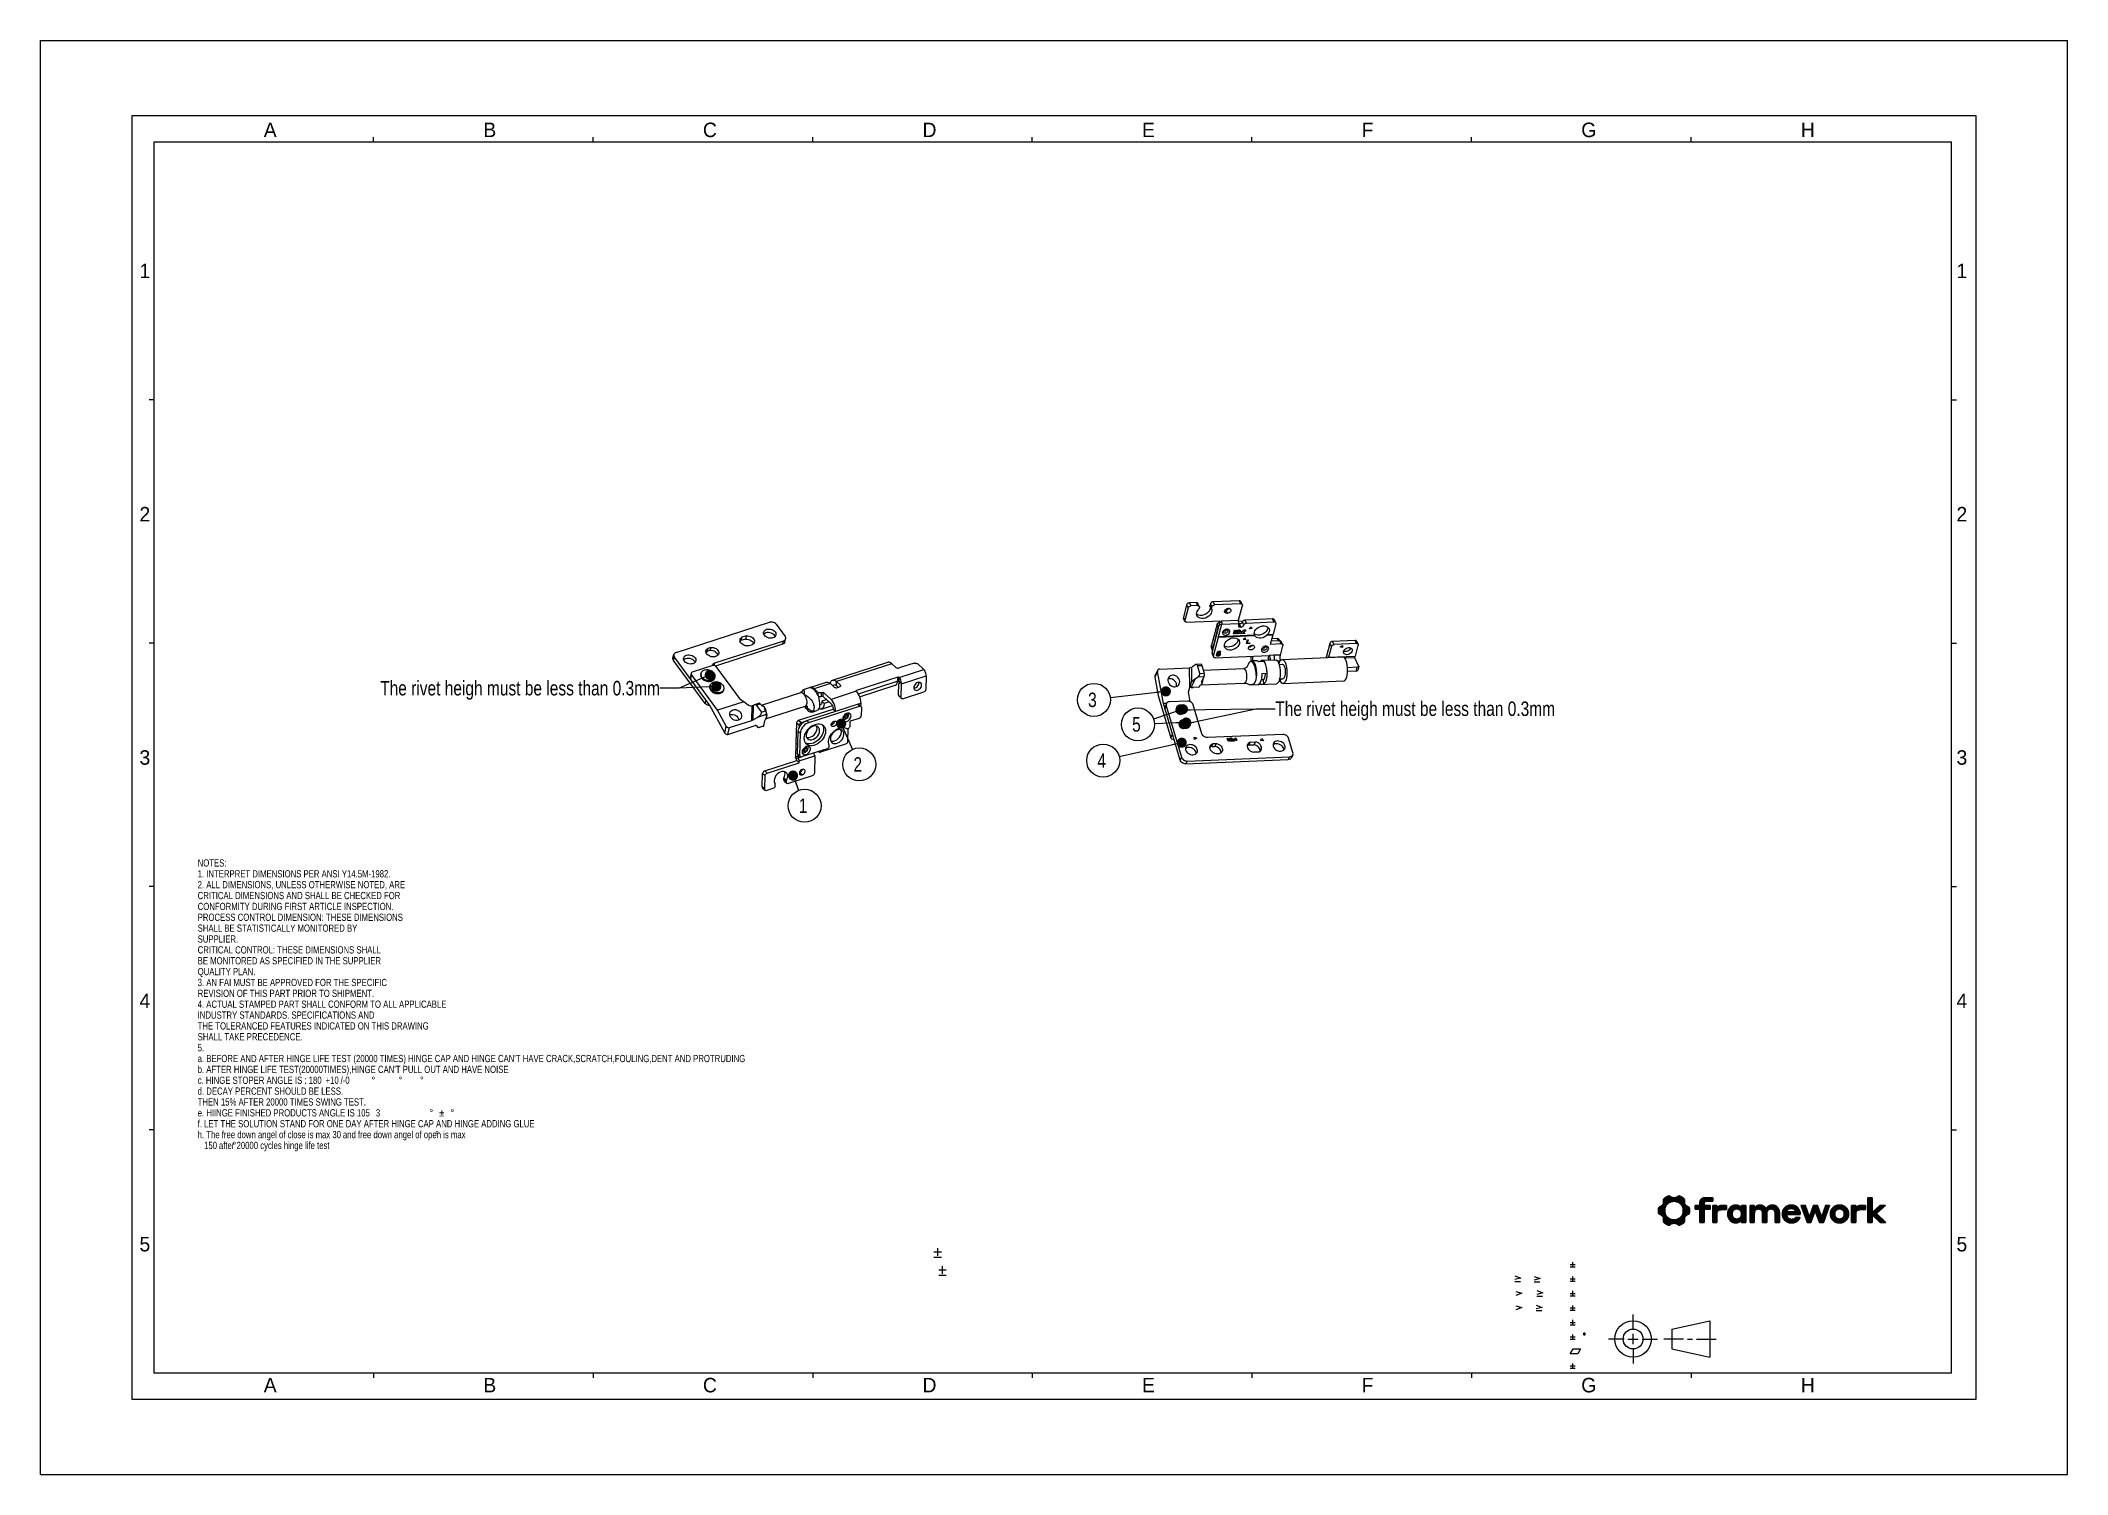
# Model space of a CAD drawing. Header units: millimetres. Extents: x 0 to 420, y 0 to 297.
import ezdxf

# ---------------------------------------------------------------- set-up
doc = ezdxf.new("R2010")
doc.units = ezdxf.units.MM
doc.header["$LTSCALE"] = 23.1
doc.layers.get('0').update_dxf_attribs({"linetype": 'CONTINUOUS'})
doc.layers.add('ASSEM_MEM', color=7, linetype='CONTINUOUS')
doc.layers.add('DETAIL', color=7, linetype='CONTINUOUS')
doc.styles.get("Standard").update_dxf_attribs({"font": 'txt', "width": 0.8})
doc.styles.add('TEXTSTYLE_2', font='txt')
doc.dimstyles.get("Standard").update_dxf_attribs({"dimtxt": 3, "dimasz": 2.1, "dimexe": 2, "dimexo": 1, "dimtad": 1, "dimzin": 0, "dimdsep": 46, "dimtxsty": 'STANDARD', "dimblk": '_FILLED', "dimblk1": '_FILLED', "dimblk2": '_FILLED', "dimcen": 0.09, "dimazin": 0, "dimtol": 1, "dimtp": 0.01, "dimtm": 0.01, "dimtfac": 1, "dimtofl": 0, "dimtmove": 0, "dimatfit": 3, "dimldrblk": '_FILLED', "dimfxl": 1, "dimtolj": 1, "dimtzin": 0, "dimarcsym": 0})

msp = doc.modelspace()

# ---------------------------------------------------------------- texts
at = {"color": 7, "linetype": 'CONTINUOUS', "char_height": 3, "width": 3, "attachment_point": 1, "line_spacing_factor": 0.9, "style": 'TEXTSTYLE_2'}
for s, insert in [('A', (46.25, 280)), ('B', (91.75, 280)), ('C', (137.25, 280)), ('D', (182.75, 280)), ('E', (228.25, 280)), ('F', (273.75, 280)), ('G', (319.25, 280)), ('H', (364.75, 280)), ('1', (20.5, 250.8)), ('1', (397, 250.8)), ('2', (20.5, 200.4)), ('2', (397, 200.4)), ('3', (20.5, 150)), ('3', (397, 150)), ('4', (20.5, 99.6)), ('4', (397, 99.6)), ('5', (20.5, 49.2)), ('5', (397, 49.2)), ('A', (46.25, 20)), ('B', (91.75, 20)), ('C', (137.25, 20)), ('D', (182.75, 20)), ('E', (228.25, 20)), ('F', (273.75, 20)), ('G', (319.25, 20)), ('H', (364.75, 20))]:
    msp.add_mtext(s, dxfattribs=dict(at, insert=insert))
at = {"layer": 'DETAIL', "color": 7, "linetype": 'CONTINUOUS', "line_spacing_factor": 0.9}
for s, insert, char_height, width, attachment_point in [('The rivet heigh must be less than 0.3mm', (128.35, 164.36), 3, 93.6, 3), ('The rivet heigh must be less than 0.3mm', (255.85, 160.1), 3, 93.6, 1), ("NOTES:\\P1. INTERPRET DIMENSIONS PER ANSI Y14.5M-1982.\\P2. ALL DIMENSIONS, UNLESS OTHERWISE NOTED, ARE\\PCRITICAL DIMENSIONS AND SHALL BE CHECKED FOR\\PCONFORMITY DURING FIRST ARTICLE INSPECTION.\\PPROCESS CONTROL DIMENSION: THESE DIMENSIONS\\PSHALL BE STATISTICALLY MONITORED BY\\PSUPPLIER.\\PCRITICAL CONTROL: THESE DIMENSIONS SHALL\\PBE MONITORED AS SPECIFIED IN THE SUPPLIER\\PQUALITY PLAN.\\P3. AN FAI MUST BE APPROVED FOR THE SPECIFIC\\PREVISION OF THIS PART PRIOR TO SHIPMENT. \\P4. ACTUAL STAMPED PART SHALL CONFORM TO ALL APPLICABLE\\PINDUSTRY STANDARDS. SPECIFICATIONS AND\\PTHE TOLERANCED FEATURES INDICATED ON THIS DRAWING\\PSHALL TAKE PRECEDENCE.\\P5.\\Pa. BEFORE AND AFTER HINGE LIFE TEST (20000 TIMES) HINGE CAP AND HINGE CAN'T HAVE CRACK,SCRATCH,FOULING,DENT AND PROTRUDING\\Pb. AFTER HINGE LIFE TEST(20000TIMES),HINGE CAN'T PULL OUT AND HAVE NOISE\\Pc. HINGE STOPER ANGLE IS : 180{\\ftxt;\\W0.0001;\\H0.0001;\\~}{\\ftxt;\\W0.5494505495;\\H1.5; }{\\ftxt;\\W0.0001;\\H0.0001;\\~} +10{\\ftxt;\\W0.0001;\\H0.0001;\\~}{\\ftxt;\\W0.5494505495;\\H1.5; }{\\ftxt;\\W0.0001;\\H0.0001;\\~}/-0{\\ftxt;\\W0.0001;\\H0.0001;\\~}{\\ftxt;\\W0.5494505495;\\H1.5; }{\\ftxt;\\W0.0001;\\H0.0001;\\~} \\Pd. DECAY PERCENT SHOULD BE LESS.\\PTHEN 15% AFTER 20000 TIMES SWING TEST.\\Pe. HIINGE FINISHED PRODUCTS ANGLE IS 105{\\ftxt;\\W0.0001;\\H0.0001;\\~}{\\ftxt;\\W0.5494505495;\\H1.5; }{\\ftxt;\\W0.0001;\\H0.0001;\\~} {\\ftxt;\\W0.0001;\\H0.0001;\\~}{\\ftxt;\\W0.7545787546;\\H1.5; }{\\ftxt;\\W0.0001;\\H0.0001;\\~}3{\\ftxt;\\W0.0001;\\H0.0001;\\~}{\\ftxt;\\W0.5494505495;\\H1.5; }{\\ftxt;\\W0.0001;\\H0.0001;\\~} \\Pf. LET THE SOLUTION STAND FOR ONE DAY AFTER HINGE CAP AND HINGE ADDING GLUE\\Ph. The free down angel of close is max 30{\\ftxt;\\W0.0001;\\H0.0001;\\~}{\\ftxt;\\W0.5494505495;\\H1.5; }{\\ftxt;\\W0.0001;\\H0.0001;\\~}and free down angel of open is max \\P   150{\\ftxt;\\W0.0001;\\H0.0001;\\~}{\\ftxt;\\W0.5494505495;\\H1.5; }{\\ftxt;\\W0.0001;\\H0.0001;\\~}after 20000 cycles hinge life test", (32.56, 127.41), 1.5, 219.6, 1)]:
    msp.add_mtext(s, dxfattribs=dict(at, insert=insert, char_height=char_height, width=width, attachment_point=attachment_point))

# ---------------------------------------------------------------- blocks, each defined once
blk = doc.blocks.new('SYM301_BL0', base_point=(310.53, 34.5))
at = {"color": 7, "linetype": 'CONTINUOUS'}
for p, q in [((309.91, 35.07), (311.15, 34.61)), ((311.12, 34.61), (309.91, 34.29)), ((309.91, 33.93), (311.1, 33.93))]:
    blk.add_line(p, q, dxfattribs=at)
blk = doc.blocks.new('SYM301_BL1', base_point=(310.67, 37.51))
at = {"color": 7, "linetype": 'CONTINUOUS'}
for p, q in [((310.05, 38.08), (311.29, 37.62)), ((311.26, 37.62), (310.05, 37.3)), ((310.05, 36.94), (311.24, 36.94))]:
    blk.add_line(p, q, dxfattribs=at)
blk = doc.blocks.new('SYM301_BL2', base_point=(310.12, 40.46))
at = {"color": 7, "linetype": 'CONTINUOUS'}
for p, q in [((309.5, 41.03), (310.74, 40.57)), ((310.72, 40.57), (309.5, 40.25)), ((309.5, 39.89), (310.7, 39.89))]:
    blk.add_line(p, q, dxfattribs=at)
blk = doc.blocks.new('SYM001_BL3', base_point=(306.31, 34.52))
at = {"color": 7, "linetype": 'CONTINUOUS'}
for p, q in [((306.93, 34.59), (305.69, 34.13)), ((305.71, 34.91), (306.93, 34.59))]:
    blk.add_line(p, q, dxfattribs=at)
blk = doc.blocks.new('SYM001_BL4', base_point=(306.31, 37.48))
at = {"color": 7, "linetype": 'CONTINUOUS'}
for p, q in [((305.72, 37.87), (306.93, 37.56)), ((306.93, 37.56), (305.69, 37.09))]:
    blk.add_line(p, q, dxfattribs=at)
blk = doc.blocks.new('SYM301_BL5', base_point=(306.09, 40.56))
at = {"color": 7, "linetype": 'CONTINUOUS'}
for p, q in [((305.47, 41.13), (306.71, 40.67)), ((306.69, 40.67), (305.47, 40.36)), ((305.47, 39.99), (306.67, 39.99))]:
    blk.add_line(p, q, dxfattribs=at)
blk = doc.blocks.new('_FILLED')
at = {"color": 0, "linetype": 'BYBLOCK'}
blk.add_solid([(0, 0), (-1, 0.17), (-1, -0.17)], dxfattribs=at)
blk = doc.blocks.new('BALLOON_BL6', base_point=(218.27, 160.44))
at = {"layer": 'DETAIL', "color": 7, "linetype": 'CONTINUOUS'}
blk.add_circle((218.27, 160.44), 3.42, dxfattribs=at)
at = {"layer": 'DETAIL', "color": 7, "linetype": 'CONTINUOUS', "insert": (217.07, 161.94), "char_height": 3, "width": 2.4, "attachment_point": 1, "line_spacing_factor": 0.9}
blk.add_mtext('3', dxfattribs=at)
blk = doc.blocks.new('BALLOON_BL7', base_point=(220.19, 147.86))
at = {"layer": 'DETAIL', "color": 7, "linetype": 'CONTINUOUS'}
blk.add_circle((220.19, 147.86), 3.42, dxfattribs=at)
at = {"layer": 'DETAIL', "color": 7, "linetype": 'CONTINUOUS', "insert": (218.99, 149.36), "char_height": 3, "width": 2.4, "attachment_point": 1, "line_spacing_factor": 0.9}
blk.add_mtext('4', dxfattribs=at)
blk = doc.blocks.new('BALLOON_BL8', base_point=(227.39, 155.36))
at = {"layer": 'DETAIL', "color": 7, "linetype": 'CONTINUOUS'}
blk.add_circle((227.39, 155.36), 3.42, dxfattribs=at)
at = {"layer": 'DETAIL', "color": 7, "linetype": 'CONTINUOUS', "insert": (226.19, 156.86), "char_height": 3, "width": 2.4, "attachment_point": 1, "line_spacing_factor": 0.9}
blk.add_mtext('5', dxfattribs=at)
blk = doc.blocks.new('BALLOON_BL9', base_point=(158.32, 138.5))
at = {"layer": 'DETAIL', "color": 7, "linetype": 'CONTINUOUS'}
blk.add_circle((158.32, 138.5), 3.42, dxfattribs=at)
at = {"layer": 'DETAIL', "color": 7, "linetype": 'CONTINUOUS', "insert": (157.12, 140), "char_height": 3, "width": 2.4, "attachment_point": 1, "line_spacing_factor": 0.9}
blk.add_mtext('1', dxfattribs=at)
blk = doc.blocks.new('BALLOON_BL10', base_point=(169.65, 147.07))
at = {"layer": 'DETAIL', "color": 7, "linetype": 'CONTINUOUS'}
blk.add_circle((169.65, 147.07), 3.42, dxfattribs=at)
at = {"layer": 'DETAIL', "color": 7, "linetype": 'CONTINUOUS', "insert": (168.45, 148.57), "char_height": 3, "width": 2.4, "attachment_point": 1, "line_spacing_factor": 0.9}
blk.add_mtext('2', dxfattribs=at)

# ---------------------------------------------------------------- hatches: boundary and pattern name
at = {"linetype": 'CONTINUOUS'}
for points in [[(336.72, 55.46), (336.66, 55.34), (336.62, 55.21), (336.58, 55.07), (336.56, 54.94), (336.54, 54.79), (336.54, 54.65), (336.54, 54.51), (336.56, 54.37), (336.58, 54.23), (336.62, 54.09), (335.37, 53.97), (335.36, 53.99), (335.35, 54.01), (335.34, 54.03), (335.33, 54.05), (335.32, 54.07), (335.31, 54.09), (335.3, 54.11), (335.3, 54.13), (335.29, 54.15), (335.28, 54.23), (335.27, 54.31), (335.26, 54.4), (335.26, 54.48), (335.26, 54.57), (335.25, 54.65), (335.26, 54.74), (335.26, 54.82), (335.26, 54.9), (335.27, 54.99), (335.28, 55.07), (335.29, 55.15), (335.3, 55.17), (335.3, 55.19), (335.31, 55.22), (335.32, 55.24), (335.33, 55.26), (335.34, 55.28), (335.35, 55.29), (335.36, 55.31), (335.37, 55.33), (335.39, 55.35), (335.4, 55.36), (335.42, 55.38), (335.44, 55.39), (335.45, 55.4), (335.47, 55.41), (336.78, 55.59)], [(337.53, 56.34), (337.42, 56.27), (337.31, 56.19), (337.2, 56.11), (337.1, 56.02), (337.01, 55.92), (336.93, 55.81), (336.85, 55.7), (336.78, 55.59), (335.47, 55.41), (335.95, 55.69), (335.99, 55.71), (336.02, 55.74), (336.06, 55.77), (336.09, 55.8), (336.12, 55.83), (336.15, 55.86), (336.18, 55.9), (336.2, 55.93), (336.22, 55.97), (336.24, 56.01), (336.26, 56.05), (336.27, 56.09), (336.29, 56.14), (336.3, 56.18), (336.3, 56.22), (336.31, 56.27), (336.31, 56.31), (338.18, 56.56), (338.05, 56.54), (337.91, 56.5), (337.78, 56.46), (337.65, 56.4)], [(338.47, 57.26), (340.39, 57.23), (340.49, 57.15), (340.51, 57.14), (340.52, 57.12), (340.54, 57.1), (340.55, 57.09), (340.56, 57.07), (340.58, 57.05), (340.59, 57.03), (340.6, 57.01), (340.6, 56.99), (340.61, 56.97), (340.62, 56.95), (340.62, 56.93), (340.63, 56.91), (340.63, 56.88), (340.63, 56.86), (338.18, 56.56), (336.31, 56.31), (336.31, 56.86), (336.31, 56.88), (336.31, 56.91), (336.32, 56.93), (336.32, 56.95), (336.33, 56.97), (336.33, 56.99), (336.34, 57.01), (336.35, 57.03), (336.36, 57.05), (336.37, 57.07), (336.39, 57.09), (336.4, 57.1), (336.41, 57.12), (336.43, 57.14), (336.45, 57.15), (336.55, 57.23), (338.24, 57.29), (338.28, 57.28), (338.33, 57.27), (338.38, 57.26), (338.42, 57.26)], [(338.19, 57.31), (338.24, 57.29), (336.55, 57.23), (336.65, 57.3), (338.11, 57.35), (338.15, 57.33)], [(337.63, 57.63), (338.11, 57.35), (336.65, 57.3), (336.75, 57.37), (336.86, 57.43), (336.97, 57.49), (337.08, 57.55), (337.2, 57.6), (337.59, 57.65), (337.61, 57.64)], [(337.42, 57.68), (337.44, 57.68), (337.46, 57.68), (337.49, 57.67), (337.51, 57.67), (337.53, 57.67), (337.55, 57.66), (337.57, 57.65), (337.59, 57.65), (337.2, 57.6), (337.31, 57.65), (337.33, 57.66), (337.36, 57.66), (337.38, 57.67), (337.4, 57.67)], [(338.47, 56.58), (338.32, 56.58), (338.18, 56.56), (340.63, 56.86), (340.63, 56.31), (340.63, 56.27), (339.63, 56.19), (339.52, 56.27), (339.4, 56.34), (339.28, 56.4), (339.16, 56.46), (339.03, 56.5), (338.89, 56.54), (338.75, 56.56), (338.61, 56.58)], [(340.19, 57.37), (340.29, 57.3), (340.39, 57.23), (338.47, 57.26), (338.52, 57.26), (338.56, 57.26), (338.61, 57.27), (338.65, 57.28), (338.7, 57.29), (338.74, 57.31), (338.79, 57.33), (338.83, 57.35), (339.74, 57.6), (339.86, 57.55), (339.97, 57.49), (340.08, 57.43)], [(339.49, 57.68), (339.52, 57.68), (339.54, 57.67), (339.56, 57.67), (339.58, 57.66), (339.6, 57.66), (339.62, 57.65), (339.74, 57.6), (338.83, 57.35), (339.3, 57.63), (339.32, 57.64), (339.34, 57.65), (339.37, 57.65), (339.39, 57.66), (339.41, 57.67), (339.43, 57.67), (339.45, 57.67), (339.47, 57.68)], [(340.63, 56.22), (340.64, 56.18), (339.74, 56.11), (339.63, 56.19), (340.63, 56.27)], [(340.65, 56.14), (340.66, 56.09), (339.83, 56.02), (339.74, 56.11), (340.64, 56.18)], [(340.68, 56.05), (340.69, 56.01), (339.93, 55.92), (339.83, 56.02), (340.66, 56.09)], [(340.74, 55.93), (340.76, 55.9), (340.01, 55.81), (339.93, 55.92), (340.69, 56.01), (340.71, 55.97)], [(340.82, 55.83), (340.85, 55.8), (340.09, 55.7), (340.01, 55.81), (340.76, 55.9), (340.79, 55.86)], [(340.95, 55.71), (340.99, 55.69), (341.46, 55.41), (340.27, 55.34), (340.22, 55.46), (340.16, 55.59), (340.09, 55.7), (340.85, 55.8), (340.88, 55.77), (340.91, 55.74)], [(341.55, 55.35), (341.56, 55.33), (340.32, 55.21), (340.27, 55.34), (341.46, 55.41), (341.48, 55.4), (341.5, 55.39), (341.52, 55.38), (341.53, 55.36)], [(341.63, 55.22), (341.64, 55.19), (340.35, 55.07), (340.32, 55.21), (341.56, 55.33), (341.58, 55.31), (341.59, 55.29), (341.6, 55.28), (341.61, 55.26), (341.62, 55.24)], [(341.64, 55.15), (341.66, 55.07), (340.38, 54.94), (340.35, 55.07), (341.64, 55.19), (341.64, 55.17)], [(341.67, 54.99), (341.67, 54.9), (340.39, 54.79), (340.38, 54.94), (341.66, 55.07)], [(341.68, 54.57), (341.68, 54.48), (340.38, 54.37), (340.39, 54.51), (341.68, 54.65)], [(341.68, 54.82), (341.68, 54.74), (341.68, 54.65), (340.39, 54.51), (340.4, 54.65), (340.39, 54.79), (341.67, 54.9)], [(344.71, 56.05), (344.71, 55.71), (342.86, 54.96), (342.86, 55.71), (343.82, 55.71), (344.72, 56.19), (344.72, 56.14), (344.71, 56.1)], [(345.97, 55.71), (345.97, 54.96), (344.71, 54.96), (344.71, 52.19), (343.82, 52.19), (343.82, 54.96), (342.86, 54.96), (344.71, 55.71)], [(344.77, 56.34), (344.75, 56.31), (343.82, 56.23), (343.83, 56.32), (344.8, 56.4), (344.78, 56.37)], [(344.73, 56.23), (344.72, 56.19), (343.82, 55.71), (343.82, 56.23), (344.75, 56.31), (344.74, 56.27)], [(344.9, 56.51), (344.87, 56.48), (343.83, 56.4), (343.84, 56.49), (345, 56.56), (344.96, 56.54), (344.93, 56.53)], [(344.82, 56.43), (344.8, 56.4), (343.83, 56.32), (343.83, 56.4), (344.87, 56.48), (344.84, 56.46)], [(345.04, 56.57), (345, 56.56), (343.84, 56.49), (343.86, 56.57), (345.27, 56.6), (345.22, 56.6), (345.17, 56.6), (345.12, 56.59), (345.08, 56.58)], [(344.89, 57.31), (345, 57.31), (346.51, 57.31), (346.51, 56.6), (345.27, 56.6), (343.86, 56.57), (343.88, 56.65), (343.91, 56.72), (343.94, 56.79), (343.97, 56.85), (344.01, 56.91), (344.06, 56.97), (344.11, 57.02), (344.17, 57.07), (344.23, 57.12), (344.29, 57.16), (344.36, 57.19), (344.44, 57.22), (344.52, 57.25), (344.6, 57.27), (344.69, 57.29), (344.79, 57.3)], [(348.43, 55.73), (348.52, 55.73), (349.34, 55.73), (349.34, 54.85), (348.4, 54.85), (348.31, 54.85), (348.22, 54.84), (348.14, 54.84), (348.06, 54.83), (347.99, 54.82), (347.92, 54.8), (347.86, 54.78), (347.8, 54.76), (347.75, 54.74), (347.69, 54.71), (347.65, 54.69), (347.61, 54.65), (347.56, 54.62), (347.53, 54.58), (347.49, 54.53), (347.47, 54.48), (347.44, 54.43), (346.49, 52.19), (346.49, 55.71), (347.38, 55.71), (347.38, 55.12), (347.4, 55.16), (347.42, 55.21), (347.46, 55.26), (347.49, 55.31), (347.54, 55.37), (347.59, 55.42), (347.64, 55.46), (347.69, 55.5), (347.74, 55.54), (347.81, 55.57), (347.87, 55.61), (347.94, 55.64), (348.02, 55.66), (348.11, 55.69), (348.18, 55.7), (348.26, 55.72), (348.34, 55.72)], [(350.66, 54.56), (350.63, 54.49), (349.64, 54.39), (349.67, 54.53), (350.7, 54.62)], [(350.75, 54.68), (350.7, 54.62), (349.67, 54.53), (349.71, 54.66), (350.8, 54.73)], [(350.85, 54.78), (350.8, 54.73), (349.71, 54.66), (349.75, 54.78), (350.97, 54.87), (350.91, 54.83)], [(351.03, 54.9), (350.97, 54.87), (349.75, 54.78), (349.81, 54.9), (351.41, 55.01), (351.32, 55), (351.25, 54.98), (351.17, 54.96), (351.1, 54.94)], [(349.87, 55.01), (349.93, 55.11), (351.49, 55.01), (351.41, 55.01), (349.81, 54.9)], [(352.4, 55.24), (352.42, 55.21), (349.93, 55.11), (350.01, 55.21), (352.38, 55.27)], [(352.44, 55.18), (351.99, 54.87), (351.93, 54.9), (351.87, 54.94), (351.8, 54.96), (351.72, 54.98), (351.65, 55), (351.57, 55.01), (351.49, 55.01), (349.93, 55.11), (352.42, 55.21)], [(352.35, 55.3), (352.38, 55.27), (350.01, 55.21), (350.09, 55.3), (352.31, 55.35)], [(352.26, 55.4), (352.31, 55.35), (350.09, 55.3), (350.18, 55.39), (352.2, 55.46)], [(351.97, 55.62), (352.06, 55.57), (352.13, 55.51), (352.2, 55.46), (350.18, 55.39), (350.28, 55.47), (350.39, 55.54), (350.5, 55.61), (351.9, 55.65)], [(351.75, 55.71), (351.83, 55.68), (351.9, 55.65), (350.5, 55.61), (350.62, 55.66), (350.74, 55.71), (351.66, 55.74)], [(351.12, 55.78), (351.26, 55.79), (351.37, 55.78), (351.47, 55.77), (351.57, 55.76), (351.66, 55.74), (350.74, 55.71), (350.86, 55.74), (350.99, 55.77)], [(352.44, 55.18), (352.44, 55.71), (353.33, 55.71), (353.33, 52.19), (352.44, 52.19), (352.44, 52.75), (352.36, 53.48), (352.39, 53.55), (352.41, 53.63), (352.43, 53.71), (352.44, 53.79), (352.45, 53.87), (352.45, 53.95), (352.45, 54.04), (352.44, 54.12), (352.43, 54.2), (352.41, 54.28), (352.39, 54.35), (352.36, 54.42), (352.33, 54.49), (352.29, 54.56), (352.25, 54.62), (352.21, 54.68), (352.16, 54.73), (352.11, 54.78), (352.05, 54.83), (351.99, 54.87)], [(355.11, 54.07), (355.11, 52.19), (354.23, 52.19), (354.23, 55.71), (355.11, 55.71), (355.11, 55.12), (355.19, 54.49), (355.17, 54.43), (355.15, 54.36), (355.13, 54.29), (355.12, 54.22), (355.12, 54.15)], [(356.27, 55.79), (356.37, 55.78), (356.47, 55.78), (356.57, 55.76), (356.67, 55.74), (356.76, 55.71), (356.84, 55.68), (356.93, 55.64), (357.01, 55.6), (357.09, 55.55), (357.16, 55.5), (357.23, 55.44), (357.29, 55.38), (357.35, 55.31), (357.41, 55.24), (357.46, 55.16), (357.51, 55.08), (355.91, 54.99), (355.84, 54.98), (355.77, 54.97), (355.7, 54.95), (355.64, 54.93), (355.58, 54.91), (355.52, 54.88), (355.47, 54.84), (355.42, 54.8), (355.37, 54.76), (355.33, 54.71), (355.29, 54.66), (355.25, 54.61), (355.22, 54.55), (355.19, 54.49), (355.11, 55.12), (355.14, 55.17), (355.18, 55.22), (355.22, 55.28), (355.26, 55.33), (355.31, 55.39), (355.37, 55.44), (355.43, 55.5), (355.5, 55.55), (355.58, 55.6), (355.66, 55.64), (355.75, 55.68), (355.84, 55.72), (355.92, 55.74), (356, 55.76), (356.09, 55.78), (356.17, 55.78)], [(356.06, 54.99), (355.98, 54.99), (355.91, 54.99), (357.51, 55.08), (357.55, 55), (358.58, 54.99), (358.5, 54.99), (358.43, 54.98), (358.36, 54.97), (358.3, 54.95), (358.23, 54.93), (358.17, 54.91), (358.12, 54.88), (358.06, 54.84), (358.01, 54.8), (357.97, 54.76), (357.92, 54.71), (357.88, 54.66), (357.85, 54.61), (357.82, 54.55), (357.79, 54.49), (357.76, 54.43), (357.74, 54.36), (357.73, 54.29), (357.72, 54.22), (357.71, 54.15), (357.71, 54.07), (357.71, 52.19), (356.82, 52.19), (356.82, 54.07), (356.82, 54.15), (356.81, 54.22), (356.8, 54.3), (356.78, 54.37), (356.76, 54.43), (356.74, 54.5), (356.72, 54.56), (356.68, 54.61), (356.65, 54.67), (356.61, 54.72), (356.57, 54.76), (356.53, 54.81), (356.48, 54.84), (356.43, 54.88), (356.37, 54.91), (356.32, 54.93), (356.25, 54.96), (356.19, 54.97), (356.12, 54.99)], [(358.84, 55.79), (358.97, 55.78), (359.09, 55.77), (359.2, 55.75), (359.31, 55.72), (359.42, 55.68), (359.52, 55.64), (359.61, 55.59), (359.7, 55.53), (359.79, 55.46), (359.87, 55.39), (359.94, 55.31), (360.01, 55.23), (360.07, 55.14), (360.12, 55.04), (360.17, 54.94), (360.21, 54.84), (360.24, 54.73), (359.28, 54.61), (359.24, 54.67), (359.21, 54.72), (359.17, 54.76), (359.12, 54.81), (359.07, 54.84), (359.02, 54.88), (358.97, 54.91), (358.91, 54.93), (358.85, 54.96), (358.78, 54.97), (358.72, 54.99), (358.65, 54.99), (358.58, 54.99), (357.55, 55), (357.58, 55.06), (357.62, 55.13), (357.66, 55.19), (357.71, 55.26), (357.77, 55.33), (357.83, 55.39), (357.9, 55.45), (357.97, 55.51), (358.06, 55.57), (358.15, 55.62), (358.24, 55.67), (358.35, 55.71), (358.44, 55.74), (358.53, 55.76), (358.63, 55.77), (358.73, 55.78)], [(360.24, 54.73), (360.27, 54.61), (360.28, 54.49), (360.3, 54.37), (360.3, 54.24), (360.3, 52.19), (359.41, 52.19), (359.41, 54.07), (359.41, 54.15), (359.4, 54.22), (359.39, 54.3), (359.38, 54.37), (359.36, 54.43), (359.34, 54.5), (359.31, 54.56), (359.28, 54.61)], [(361.88, 54.55), (361.86, 54.48), (360.96, 54.4), (361, 54.54), (361.93, 54.67), (361.9, 54.61)], [(361.97, 54.72), (361.93, 54.67), (361, 54.54), (361.04, 54.67), (362.01, 54.77)], [(362.05, 54.82), (362.01, 54.77), (361.04, 54.67), (361.09, 54.8), (362.14, 54.91), (362.09, 54.87)], [(362.19, 54.95), (362.14, 54.91), (361.09, 54.8), (361.16, 54.92), (362.29, 55.01), (362.24, 54.98)], [(362.35, 55.04), (362.29, 55.01), (361.16, 54.92), (361.23, 55.03), (362.69, 55.11), (362.61, 55.1), (362.54, 55.09), (362.48, 55.08), (362.41, 55.06)], [(362.61, 55.8), (362.76, 55.8), (362.91, 55.8), (363.06, 55.78), (363.2, 55.76), (363.34, 55.72), (363.47, 55.68), (363.6, 55.63), (363.72, 55.57), (363.83, 55.5), (363.94, 55.42), (364.04, 55.33), (364.13, 55.24), (364.22, 55.14), (364.3, 55.03), (364.37, 54.91), (364.43, 54.78), (364.48, 54.65), (363.62, 54.55), (363.6, 54.61), (363.57, 54.67), (363.53, 54.73), (363.49, 54.78), (363.45, 54.83), (363.41, 54.87), (363.36, 54.91), (363.31, 54.95), (363.26, 54.98), (363.21, 55.01), (363.15, 55.04), (363.09, 55.06), (363.03, 55.08), (362.97, 55.09), (362.9, 55.1), (362.83, 55.11), (362.76, 55.11), (362.69, 55.11), (361.23, 55.03), (361.3, 55.14), (361.39, 55.24), (361.48, 55.33), (361.58, 55.42), (361.69, 55.49), (361.8, 55.56), (361.92, 55.63), (362.05, 55.68), (362.18, 55.72), (362.32, 55.76), (362.46, 55.78)], [(364.48, 54.65), (364.52, 54.52), (364.56, 54.37), (363.67, 54.42), (363.65, 54.49), (363.62, 54.55)], [(368.19, 55.74), (369.05, 53.37), (370.72, 55.71), (369.43, 52.17), (368.63, 52.17), (367.74, 54.61), (366.85, 52.17), (366.07, 52.17), (366.53, 53.35), (367.4, 55.74)], [(371.93, 54.55), (371.89, 54.49), (370.92, 54.39), (370.96, 54.53), (371.97, 54.62)], [(372.02, 54.67), (371.97, 54.62), (370.96, 54.53), (371, 54.66), (372.12, 54.78), (372.07, 54.73)], [(372.18, 54.82), (372.12, 54.78), (371, 54.66), (371.06, 54.79), (372.31, 54.9), (372.24, 54.87)], [(372.38, 54.93), (372.31, 54.9), (371.06, 54.79), (371.12, 54.91), (372.68, 55.01), (372.6, 55), (372.52, 54.98), (372.45, 54.96)], [(372.77, 55.8), (372.92, 55.8), (373.07, 55.78), (373.21, 55.76), (373.35, 55.72), (373.48, 55.68), (373.61, 55.62), (373.73, 55.56), (373.85, 55.49), (373.96, 55.41), (374.07, 55.32), (374.16, 55.23), (374.25, 55.13), (374.33, 55.02), (374.41, 54.91), (374.47, 54.79), (374.53, 54.66), (374.57, 54.53), (373.67, 54.42), (373.64, 54.49), (373.6, 54.56), (373.56, 54.62), (373.51, 54.68), (373.46, 54.73), (373.41, 54.78), (373.35, 54.83), (373.29, 54.87), (373.22, 54.9), (373.16, 54.94), (373.08, 54.96), (373.01, 54.98), (372.93, 55), (372.85, 55.01), (372.77, 55.01), (372.68, 55.01), (371.12, 54.91), (371.19, 55.02), (371.28, 55.13), (371.37, 55.23), (371.46, 55.32), (371.57, 55.41), (371.68, 55.49), (371.79, 55.56), (371.92, 55.62), (372.05, 55.68), (372.18, 55.72), (372.32, 55.76), (372.47, 55.78), (372.62, 55.8)], [(377.21, 55.73), (377.3, 55.73), (378.12, 55.73), (378.12, 54.85), (377.18, 54.85), (377.09, 54.85), (377, 54.84), (376.92, 54.84), (376.85, 54.83), (376.77, 54.82), (376.71, 54.8), (376.64, 54.78), (376.58, 54.76), (376.53, 54.74), (376.48, 54.71), (376.43, 54.69), (376.39, 54.65), (376.35, 54.62), (376.31, 54.58), (376.28, 54.53), (376.25, 54.48), (376.22, 54.43), (375.28, 52.19), (375.28, 55.71), (376.16, 55.71), (376.16, 55.12), (376.18, 55.16), (376.21, 55.21), (376.24, 55.26), (376.28, 55.31), (376.32, 55.37), (376.38, 55.42), (376.42, 55.46), (376.47, 55.5), (376.53, 55.54), (376.59, 55.57), (376.66, 55.61), (376.73, 55.64), (376.81, 55.66), (376.89, 55.69), (376.96, 55.7), (377.04, 55.72), (377.12, 55.72)], [(379.52, 54.28), (381.13, 55.71), (382.29, 55.71), (380.42, 54.07), (382.39, 52.19), (381.2, 52.19), (379.52, 53.79), (379.52, 52.19), (378.64, 52.19), (378.64, 57.31), (379.52, 57.31)], [(336.62, 54.09), (336.66, 53.96), (336.72, 53.84), (335.95, 53.61), (335.47, 53.89), (335.45, 53.9), (335.44, 53.91), (335.42, 53.92), (335.4, 53.94), (335.39, 53.95), (335.37, 53.97)], [(336.78, 53.72), (336.85, 53.6), (336.93, 53.49), (337.01, 53.38), (337.1, 53.28), (337.2, 53.19), (337.31, 53.11), (337.42, 53.03), (337.53, 52.96), (336.31, 52.44), (336.31, 52.99), (336.31, 53.04), (336.3, 53.08), (336.29, 53.13), (336.28, 53.18), (336.27, 53.22), (336.25, 53.26), (336.23, 53.31), (336.21, 53.35), (336.19, 53.39), (336.16, 53.43), (336.13, 53.46), (336.1, 53.5), (336.07, 53.53), (336.03, 53.56), (335.99, 53.59), (335.95, 53.61), (336.72, 53.84)], [(338.47, 52.72), (338.61, 52.72), (338.75, 52.74), (340.63, 52.44), (340.63, 52.42), (340.63, 52.39), (340.62, 52.37), (340.62, 52.35), (340.61, 52.33), (340.6, 52.31), (340.6, 52.29), (340.59, 52.27), (340.58, 52.25), (340.56, 52.23), (340.55, 52.21), (340.54, 52.2), (340.52, 52.18), (340.51, 52.17), (340.49, 52.15), (340.39, 52.07), (338.61, 52.03), (338.56, 52.04), (338.52, 52.04), (338.47, 52.05), (336.65, 52), (336.55, 52.07), (336.45, 52.15), (336.43, 52.17), (336.41, 52.18), (336.4, 52.2), (336.39, 52.21), (336.37, 52.23), (336.36, 52.25), (336.35, 52.27), (336.34, 52.29), (336.33, 52.31), (336.33, 52.33), (336.32, 52.35), (336.32, 52.37), (336.31, 52.39), (336.31, 52.42), (336.31, 52.44), (337.53, 52.96), (337.65, 52.9), (337.78, 52.85), (337.91, 52.8), (338.05, 52.77), (338.18, 52.74), (338.32, 52.72)], [(338.24, 52.01), (338.19, 51.99), (336.75, 51.93), (336.65, 52), (338.47, 52.05), (338.42, 52.04), (338.38, 52.04), (338.33, 52.03), (338.28, 52.02)], [(338.11, 51.95), (337.63, 51.67), (337.31, 51.65), (337.2, 51.7), (337.08, 51.75), (336.97, 51.81), (336.86, 51.87), (336.75, 51.93), (338.19, 51.99), (338.15, 51.97)], [(337.59, 51.65), (337.57, 51.65), (337.55, 51.64), (337.53, 51.63), (337.51, 51.63), (337.49, 51.63), (337.46, 51.63), (337.44, 51.62), (337.42, 51.63), (337.4, 51.63), (337.38, 51.63), (337.36, 51.64), (337.33, 51.64), (337.31, 51.65), (337.63, 51.67), (337.61, 51.66)], [(338.61, 52.03), (340.39, 52.07), (340.29, 52), (340.19, 51.93), (339.3, 51.67), (338.83, 51.95), (338.79, 51.97), (338.74, 51.99), (338.7, 52.01), (338.65, 52.02)], [(340.63, 53.04), (340.63, 52.99), (340.63, 52.44), (338.75, 52.74), (338.89, 52.77), (339.03, 52.8), (339.16, 52.85), (339.28, 52.9), (339.4, 52.96), (339.52, 53.03), (340.63, 53.08)], [(339.74, 51.7), (339.62, 51.65), (339.6, 51.64), (339.58, 51.64), (339.56, 51.63), (339.54, 51.63), (339.52, 51.63), (339.49, 51.62), (339.47, 51.63), (339.45, 51.63), (339.43, 51.63), (339.41, 51.63), (339.39, 51.64), (339.37, 51.65), (339.34, 51.65), (339.32, 51.66), (339.3, 51.67), (340.19, 51.93), (340.08, 51.87), (339.97, 51.81), (339.86, 51.75)], [(340.64, 53.13), (340.63, 53.08), (339.52, 53.03), (339.63, 53.11), (340.65, 53.18)], [(340.67, 53.22), (340.65, 53.18), (339.63, 53.11), (339.74, 53.19), (340.68, 53.26)], [(340.7, 53.31), (340.68, 53.26), (339.74, 53.19), (339.83, 53.28), (340.72, 53.35)], [(340.75, 53.39), (340.72, 53.35), (339.83, 53.28), (339.93, 53.38), (340.81, 53.46), (340.78, 53.43)], [(340.84, 53.5), (340.81, 53.46), (339.93, 53.38), (340.01, 53.49), (340.95, 53.59), (340.91, 53.56), (340.87, 53.53)], [(341.46, 53.89), (340.99, 53.61), (340.95, 53.59), (340.01, 53.49), (340.09, 53.6), (340.16, 53.72), (340.22, 53.84), (341.55, 53.95), (341.53, 53.94), (341.52, 53.92), (341.5, 53.91), (341.48, 53.9)], [(341.56, 53.97), (341.55, 53.95), (340.22, 53.84), (340.27, 53.96), (341.63, 54.09), (341.62, 54.07), (341.61, 54.05), (341.6, 54.03), (341.59, 54.01), (341.58, 53.99)], [(341.64, 54.11), (341.63, 54.09), (340.27, 53.96), (340.32, 54.09), (341.64, 54.15), (341.64, 54.13)], [(341.66, 54.23), (341.64, 54.15), (340.32, 54.09), (340.35, 54.23), (341.67, 54.31)], [(341.67, 54.4), (341.67, 54.31), (340.35, 54.23), (340.38, 54.37), (341.68, 54.48)], [(347.38, 54.04), (347.38, 52.19), (346.49, 52.19), (347.44, 54.43), (347.42, 54.37), (347.4, 54.32), (347.39, 54.25), (347.38, 54.19), (347.38, 54.12)], [(350.54, 54.28), (350.53, 54.2), (349.6, 54.1), (349.62, 54.25), (350.57, 54.35)], [(350.51, 54.12), (350.5, 54.04), (350.5, 53.95), (349.6, 53.8), (349.6, 53.95), (349.6, 54.1), (350.53, 54.2)], [(350.5, 53.87), (350.51, 53.79), (349.62, 53.65), (349.6, 53.8), (350.5, 53.95)], [(350.59, 54.42), (350.57, 54.35), (349.62, 54.25), (349.64, 54.39), (350.63, 54.49)], [(350.53, 53.71), (350.54, 53.63), (349.64, 53.51), (349.62, 53.65), (350.51, 53.79)], [(350.57, 53.55), (350.59, 53.48), (349.67, 53.37), (349.64, 53.51), (350.54, 53.63)], [(350.63, 53.41), (350.66, 53.35), (349.71, 53.24), (349.67, 53.37), (350.59, 53.48)], [(350.7, 53.29), (350.75, 53.23), (349.75, 53.12), (349.71, 53.24), (350.66, 53.35)], [(350.85, 53.12), (350.91, 53.08), (349.81, 53), (349.75, 53.12), (350.75, 53.23), (350.8, 53.17)], [(350.97, 53.04), (351.03, 53), (349.87, 52.89), (349.81, 53), (350.91, 53.08)], [(351.49, 52.9), (351.57, 52.9), (351.65, 52.91), (351.72, 52.92), (351.8, 52.94), (351.87, 52.97), (351.93, 53), (351.99, 53.04), (352.05, 53.08), (352.11, 53.12), (352.16, 53.17), (352.21, 53.23), (352.25, 53.29), (352.29, 53.35), (352.33, 53.41), (352.36, 53.48), (352.44, 52.75), (349.93, 52.79), (349.87, 52.89), (351.03, 53), (351.1, 52.97), (351.17, 52.94), (351.25, 52.92), (351.32, 52.91), (351.41, 52.9)], [(352.41, 52.7), (352.39, 52.66), (350.09, 52.6), (350.01, 52.69), (349.93, 52.79), (352.44, 52.75), (352.43, 52.72)], [(352.37, 52.63), (352.32, 52.58), (350.18, 52.51), (350.09, 52.6), (352.39, 52.66)], [(352.27, 52.52), (352.22, 52.46), (352.17, 52.42), (350.39, 52.36), (350.28, 52.43), (350.18, 52.51), (352.32, 52.58)], [(352.11, 52.38), (352.05, 52.34), (350.5, 52.29), (350.39, 52.36), (352.17, 52.42)], [(351.98, 52.3), (351.91, 52.26), (351.84, 52.23), (351.75, 52.2), (350.86, 52.16), (350.73, 52.2), (350.61, 52.24), (350.5, 52.29), (352.05, 52.34)], [(351.67, 52.17), (351.59, 52.15), (351.51, 52.14), (351.12, 52.12), (350.99, 52.14), (350.86, 52.16), (351.75, 52.2)], [(351.43, 52.13), (351.34, 52.12), (351.25, 52.12), (351.12, 52.12), (351.51, 52.14)], [(363.67, 54.42), (364.56, 54.37), (364.58, 54.22), (364.6, 54.07), (364.6, 53.9), (360.92, 53.8), (360.92, 53.95), (360.92, 54.11), (360.94, 54.25), (360.96, 54.4), (361.86, 54.48), (361.84, 54.42)], [(364.6, 53.9), (364.6, 53.81), (361.81, 53.81), (361.82, 53.73), (361.83, 53.65), (360.96, 53.52), (360.94, 53.66), (360.92, 53.8)], [(361.85, 53.58), (361.87, 53.51), (361, 53.38), (360.96, 53.52), (361.83, 53.65)], [(361.9, 53.44), (361.93, 53.37), (361.04, 53.25), (361, 53.38), (361.87, 53.51)], [(362, 53.25), (362.04, 53.2), (361.1, 53.12), (361.04, 53.25), (361.93, 53.37), (361.96, 53.31)], [(362.09, 53.14), (362.14, 53.09), (361.16, 53), (361.1, 53.12), (362.04, 53.2)], [(362.25, 53.01), (362.31, 52.97), (361.23, 52.89), (361.16, 53), (362.14, 53.09), (362.2, 53.05)], [(362.45, 52.91), (362.52, 52.88), (361.31, 52.78), (361.23, 52.89), (362.31, 52.97), (362.38, 52.94)], [(363.67, 53.2), (363.69, 53.22), (364.56, 53.22), (364.54, 53.14), (364.52, 53.06), (364.47, 52.97), (364.42, 52.87), (364.35, 52.77), (364.27, 52.67), (361.49, 52.59), (361.4, 52.68), (361.31, 52.78), (362.83, 52.84), (362.9, 52.84), (362.96, 52.85), (363.02, 52.85), (363.08, 52.86), (363.13, 52.87), (363.19, 52.89), (363.25, 52.9), (363.31, 52.92), (363.36, 52.95), (363.4, 52.97), (363.45, 52.99), (363.48, 53.02), (363.52, 53.05), (363.56, 53.08), (363.6, 53.11), (363.63, 53.14), (363.65, 53.17)], [(362.83, 52.84), (361.31, 52.78), (362.52, 52.88), (362.59, 52.86), (362.67, 52.85), (362.75, 52.84)], [(364.2, 52.6), (364.12, 52.53), (364.04, 52.46), (363.94, 52.39), (363.83, 52.33), (363.72, 52.28), (363.6, 52.23), (363.46, 52.18), (362.36, 52.15), (362.22, 52.19), (362.08, 52.23), (361.95, 52.28), (361.82, 52.35), (361.71, 52.42), (361.6, 52.5), (361.49, 52.59), (364.27, 52.67)], [(363.35, 52.16), (363.23, 52.13), (363.1, 52.12), (362.97, 52.11), (362.83, 52.1), (362.67, 52.11), (362.51, 52.12), (362.36, 52.15), (363.46, 52.18)], [(371.78, 54.12), (371.77, 54.04), (371.77, 53.95), (370.88, 53.8), (370.87, 53.95), (370.88, 54.1), (371.79, 54.2)], [(371.81, 54.27), (371.79, 54.2), (370.88, 54.1), (370.89, 54.25), (371.83, 54.35)], [(371.77, 53.87), (371.78, 53.79), (370.89, 53.65), (370.88, 53.8), (371.77, 53.95)], [(371.86, 54.42), (371.83, 54.35), (370.89, 54.25), (370.92, 54.39), (371.89, 54.49)], [(371.79, 53.71), (371.81, 53.63), (370.92, 53.51), (370.89, 53.65), (371.78, 53.79)], [(371.83, 53.56), (371.86, 53.48), (370.96, 53.38), (370.92, 53.51), (371.81, 53.63)], [(371.89, 53.42), (371.93, 53.35), (371, 53.24), (370.96, 53.38), (371.86, 53.48)], [(371.97, 53.29), (372.02, 53.23), (371.06, 53.12), (371, 53.24), (371.93, 53.35)], [(372.12, 53.13), (372.18, 53.08), (371.12, 53), (371.06, 53.12), (372.02, 53.23), (372.07, 53.18)], [(372.31, 53), (372.38, 52.97), (371.19, 52.88), (371.12, 53), (372.18, 53.08), (372.24, 53.04)], [(372.77, 52.9), (372.85, 52.9), (374.33, 52.88), (374.25, 52.77), (374.16, 52.67), (374.07, 52.58), (373.96, 52.49), (373.85, 52.41), (373.73, 52.34), (373.61, 52.28), (373.48, 52.23), (373.35, 52.18), (373.21, 52.15), (373.07, 52.12), (372.92, 52.11), (372.77, 52.1), (372.62, 52.11), (372.47, 52.12), (372.32, 52.15), (372.18, 52.18), (372.05, 52.23), (371.92, 52.28), (371.79, 52.34), (371.68, 52.41), (371.57, 52.49), (371.46, 52.58), (371.37, 52.67), (371.28, 52.77), (371.19, 52.88), (372.38, 52.97), (372.45, 52.94), (372.52, 52.92), (372.6, 52.91), (372.68, 52.9)], [(374.57, 54.53), (374.61, 54.39), (374.64, 54.25), (374.65, 54.1), (374.66, 53.95), (374.65, 53.8), (374.64, 53.65), (374.61, 53.51), (374.57, 53.38), (374.53, 53.24), (374.47, 53.12), (374.41, 53), (374.33, 52.88), (372.85, 52.9), (372.93, 52.91), (373.01, 52.92), (373.08, 52.94), (373.16, 52.97), (373.22, 53), (373.29, 53.04), (373.35, 53.08), (373.41, 53.12), (373.46, 53.17), (373.51, 53.23), (373.56, 53.29), (373.6, 53.35), (373.64, 53.41), (373.67, 53.48), (373.7, 53.55), (373.72, 53.63), (373.74, 53.71), (373.75, 53.79), (373.76, 53.87), (373.76, 53.95), (373.76, 54.04), (373.75, 54.12), (373.74, 54.2), (373.72, 54.28), (373.7, 54.35), (373.67, 54.42)], [(376.16, 54.04), (376.16, 52.19), (375.28, 52.19), (376.22, 54.43), (376.2, 54.37), (376.19, 54.32), (376.18, 54.25), (376.17, 54.19), (376.16, 54.12)]]:
    msp.add_hatch(color=7, dxfattribs=at).paths.add_polyline_path(points)

# ---------------------------------------------------------------- linework, layer by layer
at = {"color": 7, "linetype": 'CONTINUOUS'}
for p, q in [((0, 0), (0, 297)), ((0, 297), (420, 297)), ((420, 0), (420, 297)), ((19, 15.5), (19, 281.5)), ((19, 281.5), (401, 281.5)), ((401, 281.5), (401, 15.5)), ((23.5, 276), (23.5, 21)), ((23.5, 276), (396, 276)), ((69, 276), (69, 277)), ((114.5, 276), (114.5, 277)), ((160, 276), (160, 277)), ((205.5, 276), (205.5, 277)), ((251, 276), (251, 277)), ((296.5, 276), (296.5, 277)), ((342, 276), (342, 277)), ((396, 21), (396, 276)), ((23.5, 222.6), (22.5, 222.6)), ((396, 222.6), (397, 222.6)), ((23.5, 172.2), (22.5, 172.2)), ((396, 172.2), (397, 172.2)), ((23.5, 121.8), (22.5, 121.8)), ((396, 121.8), (397, 121.8)), ((23.5, 71.4), (22.5, 71.4)), ((396, 71.4), (397, 71.4)), ((335.95, 55.69), (335.47, 55.41)), ((336.31, 56.86), (336.31, 56.31)), ((338.11, 57.35), (337.63, 57.63)), ((339.3, 57.63), (338.83, 57.35)), ((340.63, 56.31), (340.63, 56.86)), ((341.46, 55.41), (340.99, 55.69)), ((343.82, 55.71), (342.86, 55.71)), ((342.86, 55.71), (342.86, 54.96)), ((342.86, 54.96), (343.82, 54.96)), ((343.82, 56.23), (343.82, 55.71)), ((343.82, 54.96), (343.82, 52.19)), ((344.71, 55.71), (344.71, 56.05)), ((345.97, 55.71), (344.71, 55.71)), ((344.71, 54.96), (345.97, 54.96)), ((344.71, 52.19), (344.71, 54.96)), ((346.51, 57.31), (345, 57.31)), ((345.27, 56.6), (346.51, 56.6)), ((345.97, 54.96), (345.97, 55.71)), ((347.38, 55.71), (346.49, 55.71)), ((346.49, 55.71), (346.49, 52.19)), ((346.51, 56.6), (346.51, 57.31)), ((347.38, 55.12), (347.38, 55.71)), ((348.4, 54.85), (349.34, 54.85)), ((349.34, 55.73), (348.52, 55.73)), ((349.34, 54.85), (349.34, 55.73)), ((353.33, 55.71), (352.44, 55.71)), ((352.44, 55.71), (352.44, 55.18)), ((353.33, 52.19), (353.33, 55.71)), ((355.11, 55.71), (354.23, 55.71)), ((354.23, 55.71), (354.23, 52.19)), ((355.11, 55.12), (355.11, 55.71)), ((365.72, 55.71), (364.75, 55.71)), ((364.75, 55.71), (366.07, 52.17)), ((366.53, 53.35), (365.72, 55.71)), ((367.4, 55.74), (366.53, 53.35)), ((366.85, 52.17), (367.74, 54.61)), ((368.19, 55.74), (367.4, 55.74)), ((367.74, 54.61), (368.63, 52.17)), ((369.05, 53.37), (368.19, 55.74)), ((369.86, 55.71), (369.05, 53.37)), ((369.43, 52.17), (370.72, 55.71)), ((370.72, 55.71), (369.86, 55.71)), ((376.16, 55.71), (375.28, 55.71)), ((375.28, 55.71), (375.28, 52.19)), ((376.16, 55.12), (376.16, 55.71)), ((377.18, 54.85), (378.12, 54.85)), ((378.12, 55.73), (377.3, 55.73)), ((378.12, 54.85), (378.12, 55.73)), ((379.52, 57.31), (378.64, 57.31)), ((378.64, 57.31), (378.64, 52.19)), ((379.52, 54.28), (379.52, 57.31)), ((381.13, 55.71), (379.52, 54.28)), ((380.42, 54.07), (382.29, 55.71)), ((382.29, 55.71), (381.13, 55.71)), ((335.47, 53.89), (335.95, 53.61)), ((336.31, 52.99), (336.31, 52.44)), ((337.63, 51.67), (338.11, 51.95)), ((338.83, 51.95), (339.3, 51.67)), ((340.63, 52.44), (340.63, 52.99)), ((340.99, 53.61), (341.46, 53.89)), ((343.82, 52.19), (344.71, 52.19)), ((346.49, 52.19), (347.38, 52.19)), ((347.38, 52.19), (347.38, 54.04)), ((352.44, 52.75), (352.44, 52.19)), ((352.44, 52.19), (353.33, 52.19)), ((354.23, 52.19), (355.11, 52.19)), ((355.11, 52.19), (355.11, 54.07)), ((356.82, 54.07), (356.82, 52.19)), ((356.82, 52.19), (357.71, 52.19)), ((357.71, 52.19), (357.71, 54.07)), ((359.41, 54.07), (359.41, 52.19)), ((359.41, 52.19), (360.3, 52.19)), ((360.3, 52.19), (360.3, 54.24)), ((361.81, 53.81), (364.6, 53.81)), ((363.67, 54.42), (361.84, 54.42)), ((364.56, 53.22), (363.69, 53.22)), ((364.6, 53.81), (364.6, 53.9)), ((366.07, 52.17), (366.85, 52.17)), ((368.63, 52.17), (369.43, 52.17)), ((375.28, 52.19), (376.16, 52.19)), ((376.16, 52.19), (376.16, 54.04)), ((378.64, 52.19), (379.52, 52.19)), ((379.52, 53.79), (381.2, 52.19)), ((379.52, 52.19), (379.52, 53.79)), ((382.39, 52.19), (380.42, 54.07)), ((381.2, 52.19), (382.39, 52.19)), ((316.97, 43.5), (317.97, 43.5)), ((316.97, 43), (317.97, 43)), ((317.47, 44), (317.47, 43)), ((316.97, 40.5), (317.97, 40.5)), ((316.97, 40), (317.97, 40)), ((317.47, 41), (317.47, 40)), ((317.47, 38), (317.47, 37)), ((316.97, 37.5), (317.97, 37.5)), ((316.97, 37), (317.97, 37)), ((316.97, 34.5), (317.97, 34.5)), ((316.97, 34), (317.97, 34)), ((317.47, 35), (317.47, 34)), ((316.97, 31.5), (317.97, 31.5)), ((316.97, 31), (317.97, 31)), ((317.47, 32), (317.47, 31)), ((330, 29.93), (330, 33.12)), ((338.01, 30.11), (345.89, 31.83)), ((338.01, 30.11), (338.01, 25.99)), ((345.89, 31.83), (345.89, 24.27)), ((316.97, 28.5), (317.97, 28.5)), ((316.97, 28), (317.97, 28)), ((317.47, 29), (317.47, 28)), ((328.12, 28.05), (324.93, 28.05)), ((328.93, 28.05), (331.07, 28.05)), ((330, 26.98), (330, 29.12)), ((330, 26.17), (330, 22.97)), ((331.88, 28.05), (335.08, 28.05)), ((340.47, 28.05), (336.33, 28.05)), ((338.01, 25.99), (345.89, 24.27)), ((341.27, 28.05), (342.3, 28.05)), ((343.1, 28.05), (347.24, 28.05)), ((396, 21), (23.5, 21)), ((69, 21), (69, 20)), ((114.5, 21), (114.5, 20)), ((160, 21), (160, 20)), ((205.5, 21), (205.5, 20)), ((251, 21), (251, 20)), ((296.5, 21), (296.5, 20)), ((316.97, 22.5), (317.97, 22.5)), ((316.97, 22), (317.97, 22)), ((317.47, 23), (317.47, 22)), ((342, 21), (342, 20)), ((401, 15.5), (19, 15.5)), ((0, 0), (420, 0))]:
    msp.add_line(p, q, dxfattribs=at)
for points in [[(336.72, 55.46), (336.66, 55.34), (336.62, 55.21), (336.58, 55.07), (336.56, 54.94), (336.54, 54.79), (336.54, 54.65), (336.54, 54.51), (336.56, 54.37), (336.58, 54.23), (336.62, 54.09), (335.37, 53.97), (335.36, 53.99), (335.35, 54.01), (335.34, 54.03), (335.33, 54.05), (335.32, 54.07), (335.31, 54.09), (335.3, 54.11), (335.3, 54.13), (335.29, 54.15), (335.28, 54.23), (335.27, 54.31), (335.26, 54.4), (335.26, 54.48), (335.26, 54.57), (335.25, 54.65), (335.26, 54.74), (335.26, 54.82), (335.26, 54.9), (335.27, 54.99), (335.28, 55.07), (335.29, 55.15), (335.3, 55.17), (335.3, 55.19), (335.31, 55.22), (335.32, 55.24), (335.33, 55.26), (335.34, 55.28), (335.35, 55.29), (335.36, 55.31), (335.37, 55.33), (335.39, 55.35), (335.4, 55.36), (335.42, 55.38), (335.44, 55.39), (335.45, 55.4), (335.47, 55.41), (336.78, 55.59), (336.72, 55.46)], [(335.29, 55.15), (335.29, 55.12), (335.29, 55.1), (335.28, 55.07), (335.28, 55.05), (335.28, 55.02), (335.27, 54.99), (335.27, 54.97), (335.27, 54.94), (335.27, 54.92), (335.26, 54.89), (335.26, 54.86), (335.26, 54.84), (335.26, 54.81), (335.26, 54.78), (335.26, 54.76), (335.26, 54.73), (335.25, 54.7), (335.25, 54.68), (335.25, 54.65)], [(335.25, 54.65), (335.25, 54.62), (335.25, 54.6), (335.26, 54.57), (335.26, 54.54), (335.26, 54.52), (335.26, 54.49), (335.26, 54.46), (335.26, 54.44), (335.26, 54.41), (335.27, 54.38), (335.27, 54.36), (335.27, 54.33), (335.27, 54.31), (335.28, 54.28), (335.28, 54.25), (335.28, 54.23), (335.29, 54.2), (335.29, 54.18), (335.29, 54.15)], [(335.47, 55.41), (335.47, 55.41), (335.46, 55.41), (335.46, 55.4), (335.45, 55.4), (335.44, 55.4), (335.44, 55.39), (335.43, 55.39), (335.43, 55.38), (335.42, 55.38), (335.42, 55.37), (335.41, 55.37), (335.41, 55.37), (335.4, 55.36), (335.4, 55.36), (335.39, 55.35), (335.39, 55.35), (335.38, 55.34), (335.38, 55.34), (335.37, 55.33), (335.37, 55.33), (335.37, 55.32), (335.36, 55.31), (335.36, 55.31), (335.35, 55.3), (335.35, 55.3), (335.35, 55.29), (335.34, 55.29), (335.34, 55.28), (335.34, 55.27), (335.33, 55.27), (335.33, 55.26), (335.33, 55.26), (335.32, 55.25), (335.32, 55.24), (335.32, 55.24), (335.31, 55.23), (335.31, 55.22), (335.31, 55.22), (335.31, 55.21), (335.31, 55.2), (335.3, 55.2), (335.3, 55.19), (335.3, 55.18), (335.3, 55.18), (335.3, 55.17), (335.3, 55.16), (335.29, 55.16), (335.29, 55.15)], [(337.53, 56.34), (337.42, 56.27), (337.31, 56.19), (337.2, 56.11), (337.1, 56.02), (337.01, 55.92), (336.93, 55.81), (336.85, 55.7), (336.78, 55.59), (335.47, 55.41), (335.95, 55.69), (335.99, 55.71), (336.02, 55.74), (336.06, 55.77), (336.09, 55.8), (336.12, 55.83), (336.15, 55.86), (336.18, 55.9), (336.2, 55.93), (336.22, 55.97), (336.24, 56.01), (336.26, 56.05), (336.27, 56.09), (336.29, 56.14), (336.3, 56.18), (336.3, 56.22), (336.31, 56.27), (336.31, 56.31), (338.18, 56.56), (338.05, 56.54), (337.91, 56.5), (337.78, 56.46), (337.65, 56.4), (337.53, 56.34)], [(336.31, 56.31), (336.31, 56.3), (336.31, 56.28), (336.31, 56.27), (336.31, 56.26), (336.31, 56.24), (336.3, 56.23), (336.3, 56.21), (336.3, 56.2), (336.3, 56.18), (336.29, 56.17), (336.29, 56.16), (336.29, 56.14), (336.29, 56.13), (336.28, 56.11), (336.28, 56.1), (336.27, 56.09), (336.27, 56.07), (336.26, 56.06), (336.26, 56.05), (336.25, 56.03), (336.25, 56.02), (336.24, 56.01), (336.24, 56), (336.23, 55.98), (336.22, 55.97), (336.22, 55.96), (336.21, 55.95), (336.2, 55.93), (336.19, 55.92), (336.19, 55.91), (336.18, 55.9), (336.17, 55.89), (336.16, 55.88), (336.15, 55.87), (336.14, 55.85), (336.14, 55.84), (336.13, 55.83), (336.12, 55.82), (336.11, 55.81), (336.1, 55.8), (336.09, 55.79), (336.08, 55.78), (336.07, 55.77), (336.05, 55.76), (336.04, 55.75), (336.03, 55.75), (336.02, 55.74), (336.01, 55.73), (336, 55.72), (335.99, 55.71), (335.97, 55.7), (335.96, 55.7), (335.95, 55.69)], [(338.47, 57.26), (340.39, 57.23), (340.49, 57.15), (340.51, 57.14), (340.52, 57.12), (340.54, 57.1), (340.55, 57.09), (340.56, 57.07), (340.58, 57.05), (340.59, 57.03), (340.6, 57.01), (340.6, 56.99), (340.61, 56.97), (340.62, 56.95), (340.62, 56.93), (340.63, 56.91), (340.63, 56.88), (340.63, 56.86), (338.18, 56.56), (336.31, 56.31), (336.31, 56.86), (336.31, 56.88), (336.31, 56.91), (336.32, 56.93), (336.32, 56.95), (336.33, 56.97), (336.33, 56.99), (336.34, 57.01), (336.35, 57.03), (336.36, 57.05), (336.37, 57.07), (336.39, 57.09), (336.4, 57.1), (336.41, 57.12), (336.43, 57.14), (336.45, 57.15), (336.55, 57.23), (338.24, 57.29), (338.28, 57.28), (338.33, 57.27), (338.38, 57.26), (338.42, 57.26), (338.47, 57.26)], [(336.45, 57.15), (336.44, 57.15), (336.44, 57.14), (336.43, 57.14), (336.43, 57.13), (336.42, 57.13), (336.42, 57.12), (336.41, 57.12), (336.41, 57.11), (336.4, 57.11), (336.4, 57.1), (336.39, 57.1), (336.39, 57.09), (336.38, 57.09), (336.38, 57.08), (336.38, 57.07), (336.37, 57.07), (336.37, 57.06), (336.37, 57.06), (336.36, 57.05), (336.36, 57.05), (336.36, 57.04), (336.35, 57.03), (336.35, 57.03), (336.35, 57.02), (336.34, 57.02), (336.34, 57.01), (336.34, 57), (336.33, 57), (336.33, 56.99), (336.33, 56.98), (336.33, 56.98), (336.33, 56.97), (336.32, 56.96), (336.32, 56.96), (336.32, 56.95), (336.32, 56.94), (336.32, 56.94), (336.32, 56.93), (336.31, 56.92), (336.31, 56.92), (336.31, 56.91), (336.31, 56.9), (336.31, 56.9), (336.31, 56.89), (336.31, 56.88), (336.31, 56.88), (336.31, 56.87), (336.31, 56.86)], [(337.31, 57.65), (337.28, 57.64), (337.25, 57.62), (337.21, 57.61), (337.18, 57.6), (337.15, 57.58), (337.11, 57.57), (337.08, 57.55), (337.05, 57.54), (337.02, 57.52), (336.98, 57.5), (336.95, 57.49), (336.92, 57.47), (336.89, 57.45), (336.86, 57.43), (336.83, 57.42), (336.8, 57.4), (336.77, 57.38), (336.74, 57.36), (336.71, 57.34), (336.68, 57.32), (336.65, 57.3), (336.62, 57.28), (336.59, 57.26), (336.56, 57.24), (336.53, 57.22), (336.5, 57.19), (336.48, 57.17), (336.45, 57.15)], [(336.54, 54.65), (336.54, 54.7), (336.54, 54.74), (336.54, 54.79), (336.55, 54.83), (336.55, 54.88), (336.56, 54.92), (336.56, 54.97), (336.57, 55.01), (336.58, 55.06), (336.59, 55.1), (336.6, 55.14), (336.61, 55.19), (336.63, 55.23), (336.64, 55.27), (336.65, 55.31), (336.67, 55.35), (336.69, 55.39), (336.7, 55.43), (336.72, 55.47), (336.74, 55.51), (336.76, 55.55), (336.78, 55.59), (336.8, 55.63), (336.82, 55.66), (336.85, 55.7), (336.87, 55.73), (336.9, 55.77), (336.92, 55.8), (336.95, 55.84), (336.97, 55.87), (337, 55.91), (337.03, 55.94), (337.06, 55.97), (337.09, 56), (337.12, 56.03), (337.15, 56.06), (337.18, 56.09), (337.21, 56.12), (337.25, 56.15), (337.28, 56.17), (337.31, 56.2), (337.35, 56.22), (337.38, 56.25), (337.42, 56.27), (337.46, 56.3), (337.49, 56.32), (337.53, 56.34), (337.57, 56.36), (337.61, 56.38), (337.65, 56.4), (337.69, 56.42), (337.73, 56.43), (337.77, 56.45), (337.81, 56.47), (337.85, 56.48), (337.89, 56.49), (337.93, 56.51), (337.98, 56.52), (338.02, 56.53), (338.06, 56.54), (338.11, 56.55), (338.15, 56.56), (338.2, 56.56), (338.24, 56.57), (338.29, 56.57), (338.33, 56.58), (338.38, 56.58), (338.42, 56.58), (338.47, 56.58)], [(338.47, 52.72), (338.42, 52.72), (338.38, 52.72), (338.33, 52.72), (338.29, 52.73), (338.24, 52.73), (338.2, 52.74), (338.15, 52.75), (338.11, 52.75), (338.06, 52.76), (338.02, 52.77), (337.98, 52.78), (337.93, 52.79), (337.89, 52.81), (337.85, 52.82), (337.81, 52.83), (337.77, 52.85), (337.73, 52.87), (337.69, 52.88), (337.65, 52.9), (337.61, 52.92), (337.57, 52.94), (337.53, 52.96), (337.49, 52.98), (337.46, 53.01), (337.42, 53.03), (337.38, 53.05), (337.35, 53.08), (337.31, 53.1), (337.28, 53.13), (337.25, 53.16), (337.21, 53.18), (337.18, 53.21), (337.15, 53.24), (337.12, 53.27), (337.09, 53.3), (337.06, 53.33), (337.03, 53.36), (337, 53.4), (336.97, 53.43), (336.95, 53.46), (336.92, 53.5), (336.9, 53.53), (336.87, 53.57), (336.85, 53.6), (336.82, 53.64), (336.8, 53.68), (336.78, 53.71), (336.76, 53.75), (336.74, 53.79), (336.72, 53.83), (336.7, 53.87), (336.69, 53.91), (336.67, 53.95), (336.65, 53.99), (336.64, 54.03), (336.63, 54.07), (336.61, 54.12), (336.6, 54.16), (336.59, 54.2), (336.58, 54.24), (336.57, 54.29), (336.56, 54.33), (336.56, 54.38), (336.55, 54.42), (336.55, 54.47), (336.54, 54.51), (336.54, 54.56), (336.54, 54.6), (336.54, 54.65)], [(338.19, 57.31), (338.24, 57.29), (336.55, 57.23), (336.65, 57.3), (338.11, 57.35), (338.15, 57.33), (338.19, 57.31)], [(337.63, 57.63), (338.11, 57.35), (336.65, 57.3), (336.75, 57.37), (336.86, 57.43), (336.97, 57.49), (337.08, 57.55), (337.2, 57.6), (337.59, 57.65), (337.61, 57.64), (337.63, 57.63)], [(337.42, 57.68), (337.44, 57.68), (337.46, 57.68), (337.49, 57.67), (337.51, 57.67), (337.53, 57.67), (337.55, 57.66), (337.57, 57.65), (337.59, 57.65), (337.2, 57.6), (337.31, 57.65), (337.33, 57.66), (337.36, 57.66), (337.38, 57.67), (337.4, 57.67), (337.42, 57.68)], [(337.63, 57.63), (337.63, 57.63), (337.62, 57.63), (337.61, 57.64), (337.61, 57.64), (337.6, 57.64), (337.6, 57.65), (337.59, 57.65), (337.58, 57.65), (337.58, 57.65), (337.57, 57.66), (337.56, 57.66), (337.56, 57.66), (337.55, 57.66), (337.54, 57.66), (337.54, 57.67), (337.53, 57.67), (337.52, 57.67), (337.52, 57.67), (337.51, 57.67), (337.5, 57.67), (337.5, 57.67), (337.49, 57.67), (337.48, 57.67), (337.48, 57.68), (337.47, 57.68), (337.46, 57.68), (337.46, 57.68), (337.45, 57.68), (337.44, 57.68), (337.43, 57.68), (337.43, 57.68), (337.42, 57.68), (337.41, 57.67), (337.41, 57.67), (337.4, 57.67), (337.39, 57.67), (337.39, 57.67), (337.38, 57.67), (337.37, 57.67), (337.37, 57.67), (337.36, 57.67), (337.35, 57.66), (337.35, 57.66), (337.34, 57.66), (337.33, 57.66), (337.33, 57.66), (337.32, 57.65), (337.31, 57.65)], [(338.83, 57.35), (338.82, 57.34), (338.8, 57.34), (338.79, 57.33), (338.78, 57.33), (338.76, 57.32), (338.75, 57.31), (338.74, 57.31), (338.72, 57.3), (338.71, 57.3), (338.7, 57.29), (338.68, 57.29), (338.67, 57.28), (338.66, 57.28), (338.64, 57.28), (338.63, 57.27), (338.62, 57.27), (338.6, 57.27), (338.59, 57.27), (338.57, 57.26), (338.56, 57.26), (338.55, 57.26), (338.53, 57.26), (338.52, 57.26), (338.5, 57.26), (338.49, 57.26), (338.48, 57.26), (338.46, 57.26), (338.45, 57.26), (338.43, 57.26), (338.42, 57.26), (338.41, 57.26), (338.39, 57.26), (338.38, 57.26), (338.36, 57.26), (338.35, 57.27), (338.34, 57.27), (338.32, 57.27), (338.31, 57.27), (338.29, 57.28), (338.28, 57.28), (338.27, 57.28), (338.25, 57.29), (338.24, 57.29), (338.23, 57.3), (338.21, 57.3), (338.2, 57.31), (338.19, 57.31), (338.17, 57.32), (338.16, 57.33), (338.15, 57.33), (338.13, 57.34), (338.12, 57.34), (338.11, 57.35)], [(338.47, 56.58), (338.32, 56.58), (338.18, 56.56), (340.63, 56.86), (340.63, 56.31), (340.63, 56.27), (339.63, 56.19), (339.52, 56.27), (339.4, 56.34), (339.28, 56.4), (339.16, 56.46), (339.03, 56.5), (338.89, 56.54), (338.75, 56.56), (338.61, 56.58), (338.47, 56.58)], [(340.19, 57.37), (340.29, 57.3), (340.39, 57.23), (338.47, 57.26), (338.52, 57.26), (338.56, 57.26), (338.61, 57.27), (338.65, 57.28), (338.7, 57.29), (338.74, 57.31), (338.79, 57.33), (338.83, 57.35), (339.74, 57.6), (339.86, 57.55), (339.97, 57.49), (340.08, 57.43), (340.19, 57.37)], [(338.47, 56.58), (338.52, 56.58), (338.56, 56.58), (338.61, 56.58), (338.65, 56.57), (338.7, 56.57), (338.74, 56.56), (338.79, 56.56), (338.83, 56.55), (338.87, 56.54), (338.92, 56.53), (338.96, 56.52), (339, 56.51), (339.05, 56.49), (339.09, 56.48), (339.13, 56.47), (339.17, 56.45), (339.21, 56.43), (339.25, 56.42), (339.29, 56.4), (339.33, 56.38), (339.37, 56.36), (339.41, 56.34), (339.44, 56.32), (339.48, 56.3), (339.52, 56.27), (339.55, 56.25), (339.59, 56.22), (339.62, 56.2), (339.66, 56.17), (339.69, 56.15), (339.72, 56.12), (339.76, 56.09), (339.79, 56.06), (339.82, 56.03), (339.85, 56), (339.88, 55.97), (339.91, 55.94), (339.94, 55.91), (339.96, 55.87), (339.99, 55.84), (340.02, 55.8), (340.04, 55.77), (340.07, 55.73), (340.09, 55.7), (340.11, 55.66), (340.14, 55.63), (340.16, 55.59), (340.18, 55.55), (340.2, 55.51), (340.22, 55.47), (340.24, 55.43), (340.25, 55.39), (340.27, 55.35), (340.28, 55.31), (340.3, 55.27), (340.31, 55.23), (340.32, 55.19), (340.34, 55.14), (340.35, 55.1), (340.36, 55.06), (340.37, 55.01), (340.37, 54.97), (340.38, 54.92), (340.39, 54.88), (340.39, 54.83), (340.4, 54.79), (340.4, 54.74), (340.4, 54.7), (340.4, 54.65)], [(340.4, 54.65), (340.4, 54.6), (340.4, 54.56), (340.4, 54.51), (340.39, 54.47), (340.39, 54.42), (340.38, 54.38), (340.37, 54.33), (340.37, 54.29), (340.36, 54.24), (340.35, 54.2), (340.34, 54.16), (340.32, 54.12), (340.31, 54.07), (340.3, 54.03), (340.28, 53.99), (340.27, 53.95), (340.25, 53.91), (340.24, 53.87), (340.22, 53.83), (340.2, 53.79), (340.18, 53.75), (340.16, 53.71), (340.14, 53.68), (340.11, 53.64), (340.09, 53.6), (340.07, 53.57), (340.04, 53.53), (340.02, 53.5), (339.99, 53.46), (339.96, 53.43), (339.94, 53.4), (339.91, 53.36), (339.88, 53.33), (339.85, 53.3), (339.82, 53.27), (339.79, 53.24), (339.76, 53.21), (339.72, 53.18), (339.69, 53.16), (339.66, 53.13), (339.62, 53.1), (339.59, 53.08), (339.55, 53.05), (339.52, 53.03), (339.48, 53.01), (339.44, 52.98), (339.41, 52.96), (339.37, 52.94), (339.33, 52.92), (339.29, 52.9), (339.25, 52.88), (339.21, 52.87), (339.17, 52.85), (339.13, 52.83), (339.09, 52.82), (339.05, 52.81), (339, 52.79), (338.96, 52.78), (338.92, 52.77), (338.87, 52.76), (338.83, 52.75), (338.79, 52.75), (338.74, 52.74), (338.7, 52.73), (338.65, 52.73), (338.61, 52.72), (338.56, 52.72), (338.52, 52.72), (338.47, 52.72)], [(339.49, 57.68), (339.52, 57.68), (339.54, 57.67), (339.56, 57.67), (339.58, 57.66), (339.6, 57.66), (339.62, 57.65), (339.74, 57.6), (338.83, 57.35), (339.3, 57.63), (339.32, 57.64), (339.34, 57.65), (339.37, 57.65), (339.39, 57.66), (339.41, 57.67), (339.43, 57.67), (339.45, 57.67), (339.47, 57.68), (339.49, 57.68)], [(339.62, 57.65), (339.62, 57.65), (339.61, 57.66), (339.6, 57.66), (339.6, 57.66), (339.59, 57.66), (339.58, 57.66), (339.58, 57.67), (339.57, 57.67), (339.56, 57.67), (339.56, 57.67), (339.55, 57.67), (339.54, 57.67), (339.54, 57.67), (339.53, 57.67), (339.52, 57.67), (339.52, 57.68), (339.51, 57.68), (339.5, 57.68), (339.5, 57.68), (339.49, 57.68), (339.48, 57.68), (339.48, 57.68), (339.47, 57.68), (339.46, 57.68), (339.45, 57.67), (339.45, 57.67), (339.44, 57.67), (339.43, 57.67), (339.43, 57.67), (339.42, 57.67), (339.41, 57.67), (339.41, 57.67), (339.4, 57.67), (339.39, 57.66), (339.39, 57.66), (339.38, 57.66), (339.37, 57.66), (339.37, 57.66), (339.36, 57.65), (339.35, 57.65), (339.35, 57.65), (339.34, 57.65), (339.34, 57.64), (339.33, 57.64), (339.32, 57.64), (339.32, 57.63), (339.31, 57.63), (339.3, 57.63)], [(340.49, 57.15), (340.46, 57.17), (340.43, 57.19), (340.41, 57.22), (340.38, 57.24), (340.35, 57.26), (340.32, 57.28), (340.29, 57.3), (340.26, 57.32), (340.23, 57.34), (340.2, 57.36), (340.17, 57.38), (340.14, 57.4), (340.11, 57.42), (340.08, 57.43), (340.05, 57.45), (340.02, 57.47), (339.98, 57.49), (339.95, 57.5), (339.92, 57.52), (339.89, 57.54), (339.86, 57.55), (339.82, 57.57), (339.79, 57.58), (339.76, 57.6), (339.73, 57.61), (339.69, 57.62), (339.66, 57.64), (339.62, 57.65)], [(340.63, 56.22), (340.64, 56.18), (339.74, 56.11), (339.63, 56.19), (340.63, 56.27), (340.63, 56.22)], [(340.65, 56.14), (340.66, 56.09), (339.83, 56.02), (339.74, 56.11), (340.64, 56.18), (340.65, 56.14)], [(340.68, 56.05), (340.69, 56.01), (339.93, 55.92), (339.83, 56.02), (340.66, 56.09), (340.68, 56.05)], [(340.74, 55.93), (340.76, 55.9), (340.01, 55.81), (339.93, 55.92), (340.69, 56.01), (340.71, 55.97), (340.74, 55.93)], [(340.82, 55.83), (340.85, 55.8), (340.09, 55.7), (340.01, 55.81), (340.76, 55.9), (340.79, 55.86), (340.82, 55.83)], [(340.95, 55.71), (340.99, 55.69), (341.46, 55.41), (340.27, 55.34), (340.22, 55.46), (340.16, 55.59), (340.09, 55.7), (340.85, 55.8), (340.88, 55.77), (340.91, 55.74), (340.95, 55.71)], [(341.55, 55.35), (341.56, 55.33), (340.32, 55.21), (340.27, 55.34), (341.46, 55.41), (341.48, 55.4), (341.5, 55.39), (341.52, 55.38), (341.53, 55.36), (341.55, 55.35)], [(341.63, 55.22), (341.64, 55.19), (340.35, 55.07), (340.32, 55.21), (341.56, 55.33), (341.58, 55.31), (341.59, 55.29), (341.6, 55.28), (341.61, 55.26), (341.62, 55.24), (341.63, 55.22)], [(341.64, 55.15), (341.66, 55.07), (340.38, 54.94), (340.35, 55.07), (341.64, 55.19), (341.64, 55.17), (341.64, 55.15)], [(341.67, 54.99), (341.67, 54.9), (340.39, 54.79), (340.38, 54.94), (341.66, 55.07), (341.67, 54.99)], [(341.68, 54.57), (341.68, 54.48), (340.38, 54.37), (340.39, 54.51), (341.68, 54.65), (341.68, 54.57)], [(341.68, 54.82), (341.68, 54.74), (341.68, 54.65), (340.39, 54.51), (340.4, 54.65), (340.39, 54.79), (341.67, 54.9), (341.68, 54.82)], [(340.63, 56.86), (340.63, 56.87), (340.63, 56.88), (340.63, 56.88), (340.63, 56.89), (340.63, 56.9), (340.63, 56.9), (340.63, 56.91), (340.62, 56.92), (340.62, 56.92), (340.62, 56.93), (340.62, 56.94), (340.62, 56.94), (340.62, 56.95), (340.62, 56.96), (340.61, 56.96), (340.61, 56.97), (340.61, 56.98), (340.61, 56.98), (340.61, 56.99), (340.6, 57), (340.6, 57), (340.6, 57.01), (340.59, 57.02), (340.59, 57.02), (340.59, 57.03), (340.59, 57.03), (340.58, 57.04), (340.58, 57.05), (340.58, 57.05), (340.57, 57.06), (340.57, 57.06), (340.56, 57.07), (340.56, 57.07), (340.56, 57.08), (340.55, 57.09), (340.55, 57.09), (340.54, 57.1), (340.54, 57.1), (340.54, 57.11), (340.53, 57.11), (340.53, 57.12), (340.52, 57.12), (340.52, 57.13), (340.51, 57.13), (340.51, 57.14), (340.5, 57.14), (340.5, 57.15), (340.49, 57.15)], [(340.99, 55.69), (340.98, 55.7), (340.96, 55.7), (340.95, 55.71), (340.94, 55.72), (340.93, 55.73), (340.92, 55.74), (340.9, 55.75), (340.89, 55.75), (340.88, 55.76), (340.87, 55.77), (340.86, 55.78), (340.85, 55.79), (340.84, 55.8), (340.83, 55.81), (340.82, 55.82), (340.81, 55.83), (340.8, 55.84), (340.79, 55.85), (340.78, 55.87), (340.78, 55.88), (340.77, 55.89), (340.76, 55.9), (340.75, 55.91), (340.74, 55.92), (340.74, 55.93), (340.73, 55.95), (340.72, 55.96), (340.71, 55.97), (340.71, 55.98), (340.7, 56), (340.7, 56.01), (340.69, 56.02), (340.68, 56.03), (340.68, 56.05), (340.67, 56.06), (340.67, 56.07), (340.66, 56.09), (340.66, 56.1), (340.66, 56.11), (340.65, 56.13), (340.65, 56.14), (340.65, 56.16), (340.64, 56.17), (340.64, 56.18), (340.64, 56.2), (340.64, 56.21), (340.63, 56.23), (340.63, 56.24), (340.63, 56.26), (340.63, 56.27), (340.63, 56.28), (340.63, 56.3), (340.63, 56.31)], [(341.64, 55.15), (341.64, 55.16), (341.64, 55.16), (341.64, 55.17), (341.64, 55.18), (341.64, 55.18), (341.64, 55.19), (341.63, 55.2), (341.63, 55.2), (341.63, 55.21), (341.63, 55.22), (341.63, 55.22), (341.62, 55.23), (341.62, 55.24), (341.62, 55.24), (341.61, 55.25), (341.61, 55.26), (341.61, 55.26), (341.61, 55.27), (341.6, 55.27), (341.6, 55.28), (341.6, 55.29), (341.59, 55.29), (341.59, 55.3), (341.58, 55.3), (341.58, 55.31), (341.58, 55.31), (341.57, 55.32), (341.57, 55.33), (341.56, 55.33), (341.56, 55.34), (341.55, 55.34), (341.55, 55.35), (341.55, 55.35), (341.54, 55.36), (341.54, 55.36), (341.53, 55.37), (341.53, 55.37), (341.52, 55.37), (341.52, 55.38), (341.51, 55.38), (341.5, 55.39), (341.5, 55.39), (341.49, 55.4), (341.49, 55.4), (341.48, 55.4), (341.48, 55.41), (341.47, 55.41), (341.46, 55.41)], [(341.68, 54.65), (341.68, 54.68), (341.68, 54.7), (341.68, 54.73), (341.68, 54.76), (341.68, 54.78), (341.68, 54.81), (341.68, 54.84), (341.68, 54.86), (341.67, 54.89), (341.67, 54.92), (341.67, 54.94), (341.67, 54.97), (341.67, 54.99), (341.66, 55.02), (341.66, 55.05), (341.66, 55.07), (341.65, 55.1), (341.65, 55.12), (341.64, 55.15)], [(341.64, 54.15), (341.65, 54.18), (341.65, 54.2), (341.66, 54.23), (341.66, 54.25), (341.66, 54.28), (341.67, 54.31), (341.67, 54.33), (341.67, 54.36), (341.67, 54.38), (341.67, 54.41), (341.68, 54.44), (341.68, 54.46), (341.68, 54.49), (341.68, 54.52), (341.68, 54.54), (341.68, 54.57), (341.68, 54.6), (341.68, 54.62), (341.68, 54.65)], [(344.71, 56.05), (344.71, 55.71), (342.86, 54.96), (342.86, 55.71), (343.82, 55.71), (344.72, 56.19), (344.72, 56.14), (344.71, 56.1), (344.71, 56.05)], [(345.97, 55.71), (345.97, 54.96), (344.71, 54.96), (344.71, 52.19), (343.82, 52.19), (343.82, 54.96), (342.86, 54.96), (344.71, 55.71), (345.97, 55.71)], [(345, 57.31), (344.96, 57.31), (344.93, 57.31), (344.9, 57.31), (344.87, 57.31), (344.83, 57.3), (344.8, 57.3), (344.77, 57.3), (344.74, 57.29), (344.71, 57.29), (344.68, 57.29), (344.65, 57.28), (344.62, 57.28), (344.6, 57.27), (344.57, 57.26), (344.54, 57.26), (344.52, 57.25), (344.49, 57.24), (344.46, 57.23), (344.44, 57.22), (344.42, 57.21), (344.39, 57.2), (344.37, 57.19), (344.35, 57.18), (344.32, 57.17), (344.3, 57.16), (344.28, 57.15), (344.26, 57.14), (344.24, 57.12), (344.22, 57.11), (344.2, 57.1), (344.18, 57.08), (344.16, 57.07), (344.14, 57.05), (344.13, 57.04), (344.11, 57.02), (344.09, 57.01), (344.08, 56.99), (344.06, 56.97), (344.05, 56.96), (344.03, 56.94), (344.02, 56.92), (344.01, 56.9), (343.99, 56.88), (343.98, 56.86), (343.97, 56.84), (343.96, 56.82), (343.95, 56.8), (343.94, 56.78), (343.93, 56.76), (343.92, 56.74), (343.91, 56.72), (343.9, 56.69), (343.89, 56.67), (343.88, 56.65), (343.88, 56.62), (343.87, 56.6), (343.86, 56.58), (343.86, 56.55), (343.85, 56.53), (343.85, 56.5), (343.84, 56.47), (343.84, 56.45), (343.83, 56.42), (343.83, 56.39), (343.83, 56.37), (343.83, 56.34), (343.83, 56.31), (343.82, 56.28), (343.82, 56.25), (343.82, 56.23)], [(344.77, 56.34), (344.75, 56.31), (343.82, 56.23), (343.83, 56.32), (344.8, 56.4), (344.78, 56.37), (344.77, 56.34)], [(344.73, 56.23), (344.72, 56.19), (343.82, 55.71), (343.82, 56.23), (344.75, 56.31), (344.74, 56.27), (344.73, 56.23)], [(344.9, 56.51), (344.87, 56.48), (343.83, 56.4), (343.84, 56.49), (345, 56.56), (344.96, 56.54), (344.93, 56.53), (344.9, 56.51)], [(344.82, 56.43), (344.8, 56.4), (343.83, 56.32), (343.83, 56.4), (344.87, 56.48), (344.84, 56.46), (344.82, 56.43)], [(345.04, 56.57), (345, 56.56), (343.84, 56.49), (343.86, 56.57), (345.27, 56.6), (345.22, 56.6), (345.17, 56.6), (345.12, 56.59), (345.08, 56.58), (345.04, 56.57)], [(344.89, 57.31), (345, 57.31), (346.51, 57.31), (346.51, 56.6), (345.27, 56.6), (343.86, 56.57), (343.88, 56.65), (343.91, 56.72), (343.94, 56.79), (343.97, 56.85), (344.01, 56.91), (344.06, 56.97), (344.11, 57.02), (344.17, 57.07), (344.23, 57.12), (344.29, 57.16), (344.36, 57.19), (344.44, 57.22), (344.52, 57.25), (344.6, 57.27), (344.69, 57.29), (344.79, 57.3), (344.89, 57.31)], [(344.71, 56.05), (344.71, 56.07), (344.71, 56.08), (344.71, 56.1), (344.71, 56.11), (344.72, 56.12), (344.72, 56.14), (344.72, 56.15), (344.72, 56.17), (344.72, 56.18), (344.72, 56.19), (344.73, 56.2), (344.73, 56.22), (344.73, 56.23), (344.73, 56.24), (344.74, 56.25), (344.74, 56.27), (344.74, 56.28), (344.75, 56.29), (344.75, 56.3), (344.75, 56.31), (344.76, 56.32), (344.76, 56.33), (344.77, 56.34), (344.77, 56.36), (344.78, 56.37), (344.78, 56.38), (344.79, 56.38), (344.79, 56.39), (344.8, 56.4), (344.81, 56.41), (344.81, 56.42), (344.82, 56.43), (344.83, 56.44), (344.83, 56.45), (344.84, 56.46), (344.85, 56.46), (344.86, 56.47), (344.86, 56.48), (344.87, 56.49), (344.88, 56.49), (344.89, 56.5), (344.9, 56.51), (344.91, 56.51), (344.92, 56.52), (344.93, 56.52), (344.94, 56.53), (344.95, 56.54), (344.96, 56.54), (344.97, 56.55), (344.98, 56.55), (344.99, 56.56), (345, 56.56), (345.01, 56.56), (345.03, 56.57), (345.04, 56.57), (345.05, 56.58), (345.06, 56.58), (345.08, 56.58), (345.09, 56.58), (345.1, 56.59), (345.12, 56.59), (345.13, 56.59), (345.15, 56.59), (345.16, 56.6), (345.18, 56.6), (345.19, 56.6), (345.21, 56.6), (345.22, 56.6), (345.24, 56.6), (345.25, 56.6), (345.27, 56.6)], [(348.43, 55.73), (348.52, 55.73), (349.34, 55.73), (349.34, 54.85), (348.4, 54.85), (348.31, 54.85), (348.22, 54.84), (348.14, 54.84), (348.06, 54.83), (347.99, 54.82), (347.92, 54.8), (347.86, 54.78), (347.8, 54.76), (347.75, 54.74), (347.69, 54.71), (347.65, 54.69), (347.61, 54.65), (347.56, 54.62), (347.53, 54.58), (347.49, 54.53), (347.47, 54.48), (347.44, 54.43), (346.49, 52.19), (346.49, 55.71), (347.38, 55.71), (347.38, 55.12), (347.4, 55.16), (347.42, 55.21), (347.46, 55.26), (347.49, 55.31), (347.54, 55.37), (347.59, 55.42), (347.64, 55.46), (347.69, 55.5), (347.74, 55.54), (347.81, 55.57), (347.87, 55.61), (347.94, 55.64), (348.02, 55.66), (348.11, 55.69), (348.18, 55.7), (348.26, 55.72), (348.34, 55.72), (348.43, 55.73)], [(348.52, 55.73), (348.49, 55.73), (348.46, 55.73), (348.43, 55.73), (348.4, 55.73), (348.38, 55.73), (348.35, 55.73), (348.32, 55.72), (348.3, 55.72), (348.27, 55.72), (348.25, 55.71), (348.22, 55.71), (348.2, 55.71), (348.18, 55.7), (348.15, 55.7), (348.13, 55.69), (348.11, 55.69), (348.08, 55.68), (348.06, 55.67), (348.03, 55.67), (348.01, 55.66), (347.99, 55.65), (347.97, 55.65), (347.94, 55.64), (347.92, 55.63), (347.9, 55.62), (347.88, 55.61), (347.86, 55.6), (347.84, 55.59), (347.82, 55.58), (347.81, 55.57), (347.78, 55.56), (347.76, 55.55), (347.74, 55.54), (347.73, 55.53), (347.71, 55.51), (347.69, 55.5), (347.67, 55.49), (347.65, 55.48), (347.64, 55.46), (347.62, 55.45), (347.61, 55.44), (347.59, 55.42), (347.58, 55.41), (347.56, 55.39), (347.55, 55.38), (347.54, 55.36), (347.52, 55.35), (347.51, 55.33), (347.5, 55.32), (347.49, 55.3), (347.48, 55.29), (347.47, 55.28), (347.46, 55.26), (347.45, 55.25), (347.44, 55.23), (347.43, 55.22), (347.42, 55.21), (347.41, 55.19), (347.41, 55.18), (347.4, 55.17), (347.39, 55.15), (347.39, 55.14), (347.38, 55.13), (347.38, 55.12)], [(347.38, 54.04), (347.38, 54.07), (347.38, 54.09), (347.38, 54.11), (347.38, 54.13), (347.38, 54.16), (347.38, 54.18), (347.39, 54.2), (347.39, 54.22), (347.39, 54.24), (347.39, 54.26), (347.4, 54.28), (347.4, 54.3), (347.41, 54.32), (347.41, 54.34), (347.42, 54.36), (347.42, 54.38), (347.43, 54.39), (347.43, 54.41), (347.44, 54.43), (347.45, 54.45), (347.46, 54.46), (347.46, 54.48), (347.47, 54.49), (347.48, 54.51), (347.49, 54.52), (347.5, 54.54), (347.51, 54.55), (347.52, 54.57), (347.53, 54.58), (347.54, 54.59), (347.55, 54.61), (347.57, 54.62), (347.58, 54.63), (347.59, 54.64), (347.61, 54.65), (347.62, 54.66), (347.63, 54.67), (347.65, 54.68), (347.66, 54.69), (347.67, 54.7), (347.69, 54.71), (347.71, 54.72), (347.72, 54.73), (347.74, 54.74), (347.75, 54.74), (347.77, 54.75), (347.79, 54.76), (347.81, 54.77), (347.82, 54.77), (347.84, 54.78), (347.86, 54.78), (347.88, 54.79), (347.9, 54.8), (347.92, 54.8), (347.94, 54.81), (347.96, 54.81), (347.99, 54.82), (348.01, 54.82), (348.03, 54.82), (348.05, 54.83), (348.08, 54.83), (348.1, 54.83), (348.13, 54.84), (348.15, 54.84), (348.18, 54.84), (348.2, 54.84), (348.23, 54.84), (348.26, 54.85), (348.28, 54.85), (348.31, 54.85), (348.34, 54.85), (348.37, 54.85), (348.4, 54.85)], [(351.26, 55.79), (351.22, 55.79), (351.18, 55.79), (351.14, 55.78), (351.1, 55.78), (351.06, 55.78), (351.02, 55.77), (350.98, 55.76), (350.94, 55.76), (350.9, 55.75), (350.86, 55.74), (350.82, 55.73), (350.78, 55.72), (350.74, 55.71), (350.71, 55.7), (350.67, 55.68), (350.63, 55.67), (350.6, 55.65), (350.56, 55.64), (350.53, 55.62), (350.49, 55.6), (350.46, 55.58), (350.42, 55.57), (350.39, 55.54), (350.36, 55.52), (350.33, 55.5), (350.29, 55.48), (350.26, 55.46), (350.23, 55.43), (350.2, 55.41), (350.17, 55.38), (350.14, 55.35), (350.12, 55.33), (350.09, 55.3), (350.06, 55.27), (350.04, 55.24), (350.01, 55.21), (349.99, 55.18), (349.96, 55.15), (349.94, 55.12), (349.92, 55.08), (349.89, 55.05), (349.87, 55.02), (349.85, 54.98), (349.83, 54.95), (349.81, 54.91), (349.8, 54.87), (349.78, 54.84), (349.76, 54.8), (349.75, 54.76), (349.73, 54.72), (349.72, 54.68), (349.7, 54.64), (349.69, 54.6), (349.68, 54.56), (349.67, 54.51), (349.65, 54.47), (349.65, 54.43), (349.64, 54.38), (349.63, 54.34), (349.62, 54.29), (349.62, 54.24), (349.61, 54.2), (349.61, 54.15), (349.6, 54.1), (349.6, 54.05), (349.6, 54), (349.6, 53.95)], [(350.66, 54.56), (350.63, 54.49), (349.64, 54.39), (349.67, 54.53), (350.7, 54.62), (350.66, 54.56)], [(350.75, 54.68), (350.7, 54.62), (349.67, 54.53), (349.71, 54.66), (350.8, 54.73), (350.75, 54.68)], [(350.85, 54.78), (350.8, 54.73), (349.71, 54.66), (349.75, 54.78), (350.97, 54.87), (350.91, 54.83), (350.85, 54.78)], [(351.03, 54.9), (350.97, 54.87), (349.75, 54.78), (349.81, 54.9), (351.41, 55.01), (351.32, 55), (351.25, 54.98), (351.17, 54.96), (351.1, 54.94), (351.03, 54.9)], [(349.87, 55.01), (349.93, 55.11), (351.49, 55.01), (351.41, 55.01), (349.81, 54.9), (349.87, 55.01)], [(352.4, 55.24), (352.42, 55.21), (349.93, 55.11), (350.01, 55.21), (352.38, 55.27), (352.4, 55.24)], [(352.44, 55.18), (351.99, 54.87), (351.93, 54.9), (351.87, 54.94), (351.8, 54.96), (351.72, 54.98), (351.65, 55), (351.57, 55.01), (351.49, 55.01), (349.93, 55.11), (352.42, 55.21), (352.44, 55.18)], [(352.35, 55.3), (352.38, 55.27), (350.01, 55.21), (350.09, 55.3), (352.31, 55.35), (352.35, 55.3)], [(352.26, 55.4), (352.31, 55.35), (350.09, 55.3), (350.18, 55.39), (352.2, 55.46), (352.26, 55.4)], [(351.97, 55.62), (352.06, 55.57), (352.13, 55.51), (352.2, 55.46), (350.18, 55.39), (350.28, 55.47), (350.39, 55.54), (350.5, 55.61), (351.9, 55.65), (351.97, 55.62)], [(351.75, 55.71), (351.83, 55.68), (351.9, 55.65), (350.5, 55.61), (350.62, 55.66), (350.74, 55.71), (351.66, 55.74), (351.75, 55.71)], [(350.5, 53.95), (350.5, 53.98), (350.5, 54), (350.5, 54.03), (350.51, 54.06), (350.51, 54.08), (350.51, 54.11), (350.51, 54.13), (350.52, 54.16), (350.52, 54.18), (350.53, 54.21), (350.53, 54.23), (350.54, 54.25), (350.54, 54.28), (350.55, 54.3), (350.56, 54.32), (350.56, 54.35), (350.57, 54.37), (350.58, 54.39), (350.59, 54.41), (350.6, 54.44), (350.61, 54.46), (350.62, 54.48), (350.63, 54.5), (350.64, 54.52), (350.65, 54.54), (350.66, 54.56), (350.67, 54.58), (350.69, 54.6), (350.7, 54.62), (350.71, 54.63), (350.73, 54.65), (350.74, 54.67), (350.76, 54.69), (350.77, 54.7), (350.79, 54.72), (350.8, 54.74), (350.82, 54.75), (350.84, 54.77), (350.85, 54.78), (350.87, 54.8), (350.89, 54.81), (350.91, 54.83), (350.92, 54.84), (350.94, 54.85), (350.96, 54.86), (350.98, 54.88), (351, 54.89), (351.02, 54.9), (351.04, 54.91), (351.06, 54.92), (351.08, 54.93), (351.1, 54.94), (351.13, 54.95), (351.15, 54.95), (351.17, 54.96), (351.19, 54.97), (351.22, 54.97), (351.24, 54.98), (351.26, 54.99), (351.29, 54.99), (351.31, 54.99), (351.34, 55), (351.36, 55), (351.39, 55), (351.41, 55.01), (351.44, 55.01), (351.46, 55.01), (351.49, 55.01)], [(351.12, 55.78), (351.26, 55.79), (351.37, 55.78), (351.47, 55.77), (351.57, 55.76), (351.66, 55.74), (350.74, 55.71), (350.86, 55.74), (350.99, 55.77), (351.12, 55.78)], [(352.44, 55.18), (352.43, 55.19), (352.43, 55.2), (352.42, 55.2), (352.42, 55.21), (352.41, 55.22), (352.41, 55.23), (352.4, 55.24), (352.39, 55.25), (352.39, 55.26), (352.38, 55.27), (352.37, 55.28), (352.36, 55.29), (352.35, 55.3), (352.34, 55.31), (352.33, 55.33), (352.32, 55.34), (352.31, 55.35), (352.3, 55.36), (352.29, 55.38), (352.28, 55.39), (352.26, 55.4), (352.25, 55.42), (352.23, 55.43), (352.22, 55.45), (352.2, 55.46), (352.19, 55.47), (352.17, 55.49), (352.15, 55.5), (352.13, 55.51), (352.12, 55.53), (352.1, 55.54), (352.08, 55.55), (352.06, 55.57), (352.04, 55.58), (352.02, 55.59), (352, 55.6), (351.97, 55.62), (351.95, 55.63), (351.93, 55.64), (351.91, 55.65), (351.89, 55.66), (351.86, 55.67), (351.84, 55.68), (351.82, 55.69), (351.79, 55.7), (351.77, 55.71), (351.74, 55.72), (351.71, 55.72), (351.69, 55.73), (351.66, 55.74), (351.64, 55.74), (351.61, 55.75), (351.59, 55.76), (351.56, 55.76), (351.54, 55.76), (351.51, 55.77), (351.48, 55.77), (351.46, 55.78), (351.43, 55.78), (351.4, 55.78), (351.38, 55.78), (351.35, 55.79), (351.32, 55.79), (351.29, 55.79), (351.26, 55.79)], [(351.49, 55.01), (351.51, 55.01), (351.54, 55.01), (351.56, 55.01), (351.59, 55), (351.61, 55), (351.64, 55), (351.66, 54.99), (351.68, 54.99), (351.71, 54.99), (351.73, 54.98), (351.75, 54.97), (351.78, 54.97), (351.8, 54.96), (351.82, 54.95), (351.84, 54.95), (351.86, 54.94), (351.88, 54.93), (351.9, 54.92), (351.92, 54.91), (351.94, 54.9), (351.96, 54.89), (351.98, 54.88), (352, 54.86), (352.02, 54.85), (352.04, 54.84), (352.06, 54.83), (352.07, 54.81), (352.09, 54.8), (352.11, 54.78), (352.12, 54.77), (352.14, 54.75), (352.16, 54.74), (352.17, 54.72), (352.19, 54.7), (352.2, 54.69), (352.21, 54.67), (352.23, 54.65), (352.24, 54.63), (352.25, 54.62), (352.27, 54.6), (352.28, 54.58), (352.29, 54.56), (352.3, 54.54), (352.31, 54.52), (352.32, 54.5), (352.34, 54.48), (352.34, 54.46), (352.35, 54.44), (352.36, 54.41), (352.37, 54.39), (352.38, 54.37), (352.39, 54.35), (352.4, 54.32), (352.4, 54.3), (352.41, 54.28), (352.41, 54.25), (352.42, 54.23), (352.42, 54.21), (352.43, 54.18), (352.43, 54.16), (352.44, 54.13), (352.44, 54.11), (352.44, 54.08), (352.44, 54.06), (352.45, 54.03), (352.45, 54), (352.45, 53.98), (352.45, 53.95)], [(352.44, 55.18), (352.44, 55.71), (353.33, 55.71), (353.33, 52.19), (352.44, 52.19), (352.44, 52.75), (352.36, 53.48), (352.39, 53.55), (352.41, 53.63), (352.43, 53.71), (352.44, 53.79), (352.45, 53.87), (352.45, 53.95), (352.45, 54.04), (352.44, 54.12), (352.43, 54.2), (352.41, 54.28), (352.39, 54.35), (352.36, 54.42), (352.33, 54.49), (352.29, 54.56), (352.25, 54.62), (352.21, 54.68), (352.16, 54.73), (352.11, 54.78), (352.05, 54.83), (351.99, 54.87), (352.44, 55.18)], [(355.11, 54.07), (355.11, 52.19), (354.23, 52.19), (354.23, 55.71), (355.11, 55.71), (355.11, 55.12), (355.19, 54.49), (355.17, 54.43), (355.15, 54.36), (355.13, 54.29), (355.12, 54.22), (355.12, 54.15), (355.11, 54.07)], [(356.27, 55.79), (356.37, 55.78), (356.47, 55.78), (356.57, 55.76), (356.67, 55.74), (356.76, 55.71), (356.84, 55.68), (356.93, 55.64), (357.01, 55.6), (357.09, 55.55), (357.16, 55.5), (357.23, 55.44), (357.29, 55.38), (357.35, 55.31), (357.41, 55.24), (357.46, 55.16), (357.51, 55.08), (355.91, 54.99), (355.84, 54.98), (355.77, 54.97), (355.7, 54.95), (355.64, 54.93), (355.58, 54.91), (355.52, 54.88), (355.47, 54.84), (355.42, 54.8), (355.37, 54.76), (355.33, 54.71), (355.29, 54.66), (355.25, 54.61), (355.22, 54.55), (355.19, 54.49), (355.11, 55.12), (355.14, 55.17), (355.18, 55.22), (355.22, 55.28), (355.26, 55.33), (355.31, 55.39), (355.37, 55.44), (355.43, 55.5), (355.5, 55.55), (355.58, 55.6), (355.66, 55.64), (355.75, 55.68), (355.84, 55.72), (355.92, 55.74), (356, 55.76), (356.09, 55.78), (356.17, 55.78), (356.27, 55.79)], [(356.27, 55.79), (356.24, 55.79), (356.21, 55.79), (356.19, 55.79), (356.16, 55.78), (356.13, 55.78), (356.11, 55.78), (356.08, 55.78), (356.05, 55.77), (356.03, 55.77), (356, 55.76), (355.98, 55.76), (355.96, 55.75), (355.93, 55.75), (355.91, 55.74), (355.88, 55.73), (355.86, 55.73), (355.84, 55.72), (355.81, 55.71), (355.79, 55.7), (355.76, 55.69), (355.74, 55.68), (355.72, 55.67), (355.69, 55.66), (355.67, 55.65), (355.65, 55.64), (355.63, 55.63), (355.6, 55.61), (355.58, 55.6), (355.56, 55.59), (355.54, 55.58), (355.52, 55.56), (355.5, 55.55), (355.48, 55.53), (355.46, 55.52), (355.44, 55.5), (355.42, 55.49), (355.4, 55.47), (355.38, 55.45), (355.36, 55.44), (355.34, 55.42), (355.33, 55.4), (355.31, 55.38), (355.29, 55.37), (355.28, 55.35), (355.26, 55.33), (355.25, 55.32), (355.23, 55.3), (355.22, 55.28), (355.21, 55.26), (355.19, 55.25), (355.18, 55.23), (355.17, 55.21), (355.16, 55.2), (355.15, 55.18), (355.14, 55.17), (355.13, 55.15), (355.12, 55.14), (355.11, 55.12)], [(355.11, 54.07), (355.11, 54.09), (355.11, 54.12), (355.12, 54.14), (355.12, 54.16), (355.12, 54.19), (355.12, 54.21), (355.12, 54.23), (355.13, 54.25), (355.13, 54.28), (355.14, 54.3), (355.14, 54.32), (355.14, 54.34), (355.15, 54.36), (355.16, 54.38), (355.16, 54.4), (355.17, 54.42), (355.18, 54.44), (355.18, 54.46), (355.19, 54.48), (355.2, 54.5), (355.21, 54.52), (355.22, 54.54), (355.22, 54.56), (355.23, 54.57), (355.24, 54.59), (355.25, 54.61), (355.27, 54.63), (355.28, 54.64), (355.29, 54.66), (355.3, 54.68), (355.31, 54.69), (355.32, 54.71), (355.34, 54.72), (355.35, 54.74), (355.36, 54.75), (355.38, 54.76), (355.39, 54.78), (355.41, 54.79), (355.42, 54.8), (355.44, 54.82), (355.45, 54.83), (355.47, 54.84), (355.48, 54.85), (355.5, 54.86), (355.52, 54.87), (355.53, 54.88), (355.55, 54.89), (355.57, 54.9), (355.59, 54.91), (355.61, 54.92), (355.62, 54.93), (355.64, 54.93), (355.66, 54.94), (355.68, 54.95), (355.7, 54.95), (355.72, 54.96), (355.74, 54.97), (355.76, 54.97), (355.78, 54.98), (355.8, 54.98), (355.83, 54.98), (355.85, 54.99), (355.87, 54.99), (355.89, 54.99), (355.91, 54.99), (355.94, 54.99), (355.96, 54.99), (355.98, 54.99)], [(356.06, 54.99), (355.98, 54.99), (355.91, 54.99), (357.51, 55.08), (357.55, 55), (358.58, 54.99), (358.5, 54.99), (358.43, 54.98), (358.36, 54.97), (358.3, 54.95), (358.23, 54.93), (358.17, 54.91), (358.12, 54.88), (358.06, 54.84), (358.01, 54.8), (357.97, 54.76), (357.92, 54.71), (357.88, 54.66), (357.85, 54.61), (357.82, 54.55), (357.79, 54.49), (357.76, 54.43), (357.74, 54.36), (357.73, 54.29), (357.72, 54.22), (357.71, 54.15), (357.71, 54.07), (357.71, 52.19), (356.82, 52.19), (356.82, 54.07), (356.82, 54.15), (356.81, 54.22), (356.8, 54.3), (356.78, 54.37), (356.76, 54.43), (356.74, 54.5), (356.72, 54.56), (356.68, 54.61), (356.65, 54.67), (356.61, 54.72), (356.57, 54.76), (356.53, 54.81), (356.48, 54.84), (356.43, 54.88), (356.37, 54.91), (356.32, 54.93), (356.25, 54.96), (356.19, 54.97), (356.12, 54.99), (356.06, 54.99)], [(355.98, 54.99), (356.01, 54.99), (356.03, 54.99), (356.05, 54.99), (356.07, 54.99), (356.09, 54.99), (356.11, 54.99), (356.14, 54.98), (356.16, 54.98), (356.18, 54.98), (356.2, 54.97), (356.22, 54.97), (356.24, 54.96), (356.26, 54.96), (356.27, 54.95), (356.29, 54.94), (356.31, 54.94), (356.33, 54.93), (356.35, 54.92), (356.37, 54.91), (356.38, 54.9), (356.4, 54.89), (356.42, 54.89), (356.43, 54.88), (356.45, 54.87), (356.47, 54.85), (356.48, 54.84), (356.5, 54.83), (356.51, 54.82), (356.53, 54.81), (356.54, 54.8), (356.55, 54.78), (356.57, 54.77), (356.58, 54.76), (356.59, 54.74), (356.61, 54.73), (356.62, 54.71), (356.63, 54.7), (356.64, 54.68), (356.65, 54.67), (356.66, 54.65), (356.67, 54.63), (356.68, 54.62), (356.69, 54.6), (356.7, 54.58), (356.71, 54.56), (356.72, 54.55), (356.73, 54.53), (356.74, 54.51), (356.75, 54.49), (356.75, 54.47), (356.76, 54.45), (356.77, 54.43), (356.77, 54.41), (356.78, 54.39), (356.78, 54.37), (356.79, 54.35), (356.79, 54.32), (356.8, 54.3), (356.8, 54.28), (356.8, 54.26), (356.81, 54.24), (356.81, 54.21), (356.81, 54.19), (356.81, 54.17), (356.82, 54.14), (356.82, 54.12), (356.82, 54.09), (356.82, 54.07)], [(357.55, 55), (357.53, 55.03), (357.52, 55.05), (357.51, 55.08), (357.5, 55.1), (357.48, 55.13), (357.47, 55.15), (357.45, 55.17), (357.44, 55.2), (357.42, 55.22), (357.41, 55.24), (357.39, 55.26), (357.37, 55.29), (357.36, 55.31), (357.34, 55.33), (357.32, 55.35), (357.3, 55.37), (357.28, 55.39), (357.26, 55.41), (357.24, 55.43), (357.22, 55.44), (357.2, 55.46), (357.18, 55.48), (357.16, 55.5), (357.14, 55.51), (357.12, 55.53), (357.09, 55.54), (357.07, 55.56), (357.05, 55.57), (357.02, 55.59), (357, 55.6), (356.98, 55.62), (356.95, 55.63), (356.93, 55.64), (356.9, 55.65), (356.88, 55.67), (356.85, 55.68), (356.82, 55.69), (356.8, 55.7), (356.77, 55.71), (356.74, 55.72), (356.72, 55.72), (356.69, 55.73), (356.66, 55.74), (356.63, 55.75), (356.6, 55.75), (356.57, 55.76), (356.55, 55.76), (356.52, 55.77), (356.49, 55.77), (356.46, 55.78), (356.42, 55.78), (356.39, 55.78), (356.36, 55.78), (356.33, 55.79), (356.3, 55.79), (356.27, 55.79)], [(358.84, 55.79), (358.97, 55.78), (359.09, 55.77), (359.2, 55.75), (359.31, 55.72), (359.42, 55.68), (359.52, 55.64), (359.61, 55.59), (359.7, 55.53), (359.79, 55.46), (359.87, 55.39), (359.94, 55.31), (360.01, 55.23), (360.07, 55.14), (360.12, 55.04), (360.17, 54.94), (360.21, 54.84), (360.24, 54.73), (359.28, 54.61), (359.24, 54.67), (359.21, 54.72), (359.17, 54.76), (359.12, 54.81), (359.07, 54.84), (359.02, 54.88), (358.97, 54.91), (358.91, 54.93), (358.85, 54.96), (358.78, 54.97), (358.72, 54.99), (358.65, 54.99), (358.58, 54.99), (357.55, 55), (357.58, 55.06), (357.62, 55.13), (357.66, 55.19), (357.71, 55.26), (357.77, 55.33), (357.83, 55.39), (357.9, 55.45), (357.97, 55.51), (358.06, 55.57), (358.15, 55.62), (358.24, 55.67), (358.35, 55.71), (358.44, 55.74), (358.53, 55.76), (358.63, 55.77), (358.73, 55.78), (358.84, 55.79)], [(358.84, 55.79), (358.81, 55.79), (358.78, 55.79), (358.74, 55.78), (358.71, 55.78), (358.68, 55.78), (358.65, 55.78), (358.62, 55.77), (358.59, 55.77), (358.56, 55.76), (358.53, 55.76), (358.51, 55.75), (358.48, 55.75), (358.45, 55.74), (358.42, 55.73), (358.4, 55.73), (358.37, 55.72), (358.35, 55.71), (358.32, 55.7), (358.29, 55.69), (358.26, 55.68), (358.24, 55.67), (358.21, 55.65), (358.18, 55.64), (358.16, 55.63), (358.13, 55.62), (358.11, 55.6), (358.09, 55.59), (358.06, 55.57), (358.04, 55.56), (358.02, 55.55), (358, 55.53), (357.97, 55.51), (357.95, 55.5), (357.93, 55.48), (357.9, 55.46), (357.88, 55.44), (357.86, 55.42), (357.84, 55.4), (357.82, 55.38), (357.8, 55.36), (357.78, 55.34), (357.76, 55.32), (357.75, 55.3), (357.73, 55.28), (357.71, 55.26), (357.69, 55.24), (357.68, 55.22), (357.66, 55.19), (357.65, 55.17), (357.63, 55.15), (357.62, 55.13), (357.6, 55.11), (357.59, 55.08), (357.58, 55.06), (357.57, 55.04), (357.56, 55.02), (357.55, 55)], [(357.71, 54.07), (357.71, 54.09), (357.71, 54.12), (357.71, 54.14), (357.71, 54.16), (357.71, 54.19), (357.72, 54.21), (357.72, 54.23), (357.72, 54.25), (357.72, 54.28), (357.73, 54.3), (357.73, 54.32), (357.74, 54.34), (357.74, 54.36), (357.75, 54.38), (357.76, 54.4), (357.76, 54.42), (357.77, 54.44), (357.78, 54.46), (357.78, 54.48), (357.79, 54.5), (357.8, 54.52), (357.81, 54.54), (357.82, 54.56), (357.83, 54.57), (357.84, 54.59), (357.85, 54.61), (357.86, 54.63), (357.87, 54.64), (357.88, 54.66), (357.89, 54.68), (357.91, 54.69), (357.92, 54.71), (357.93, 54.72), (357.94, 54.74), (357.96, 54.75), (357.97, 54.76), (357.99, 54.78), (358, 54.79), (358.01, 54.8), (358.03, 54.82), (358.05, 54.83), (358.06, 54.84), (358.08, 54.85), (358.09, 54.86), (358.11, 54.87), (358.13, 54.88), (358.14, 54.89), (358.16, 54.9), (358.18, 54.91), (358.2, 54.92), (358.22, 54.93), (358.24, 54.93), (358.26, 54.94), (358.28, 54.95), (358.29, 54.95), (358.31, 54.96), (358.34, 54.97), (358.36, 54.97), (358.38, 54.98), (358.4, 54.98), (358.42, 54.98), (358.44, 54.99), (358.46, 54.99), (358.48, 54.99), (358.51, 54.99), (358.53, 54.99), (358.55, 54.99), (358.58, 54.99)], [(358.58, 54.99), (358.6, 54.99), (358.62, 54.99), (358.64, 54.99), (358.66, 54.99), (358.69, 54.99), (358.71, 54.99), (358.73, 54.98), (358.75, 54.98), (358.77, 54.98), (358.79, 54.97), (358.81, 54.97), (358.83, 54.96), (358.85, 54.96), (358.87, 54.95), (358.89, 54.94), (358.91, 54.94), (358.92, 54.93), (358.94, 54.92), (358.96, 54.91), (358.98, 54.9), (358.99, 54.89), (359.01, 54.89), (359.03, 54.88), (359.04, 54.87), (359.06, 54.85), (359.07, 54.84), (359.09, 54.83), (359.1, 54.82), (359.12, 54.81), (359.13, 54.8), (359.15, 54.78), (359.16, 54.77), (359.17, 54.76), (359.19, 54.74), (359.2, 54.73), (359.21, 54.71), (359.22, 54.7), (359.23, 54.68), (359.25, 54.67), (359.26, 54.65), (359.27, 54.63), (359.28, 54.62), (359.29, 54.6), (359.3, 54.58), (359.31, 54.56), (359.31, 54.55), (359.32, 54.53), (359.33, 54.51), (359.34, 54.49), (359.35, 54.47), (359.35, 54.45), (359.36, 54.43), (359.37, 54.41), (359.37, 54.39), (359.38, 54.37), (359.38, 54.35), (359.39, 54.32), (359.39, 54.3), (359.39, 54.28), (359.4, 54.26), (359.4, 54.24), (359.4, 54.21), (359.41, 54.19), (359.41, 54.17), (359.41, 54.14), (359.41, 54.12), (359.41, 54.09), (359.41, 54.07)], [(360.3, 54.24), (360.3, 54.28), (360.3, 54.32), (360.3, 54.36), (360.29, 54.4), (360.29, 54.44), (360.29, 54.48), (360.28, 54.51), (360.28, 54.55), (360.27, 54.59), (360.26, 54.62), (360.26, 54.66), (360.25, 54.69), (360.24, 54.73), (360.23, 54.76), (360.22, 54.8), (360.21, 54.83), (360.2, 54.86), (360.19, 54.9), (360.17, 54.93), (360.16, 54.96), (360.14, 54.99), (360.13, 55.02), (360.11, 55.05), (360.1, 55.08), (360.08, 55.11), (360.06, 55.14), (360.05, 55.17), (360.03, 55.2), (360.01, 55.22), (359.99, 55.25), (359.97, 55.28), (359.95, 55.3), (359.93, 55.33), (359.9, 55.35), (359.88, 55.38), (359.86, 55.4), (359.83, 55.42), (359.81, 55.44), (359.78, 55.47), (359.76, 55.49), (359.73, 55.51), (359.71, 55.53), (359.68, 55.55), (359.65, 55.56), (359.62, 55.58), (359.6, 55.6), (359.57, 55.61), (359.54, 55.63), (359.51, 55.64), (359.48, 55.66), (359.44, 55.67), (359.41, 55.69), (359.38, 55.7), (359.35, 55.71), (359.31, 55.72), (359.28, 55.73), (359.25, 55.74), (359.21, 55.75), (359.18, 55.75), (359.14, 55.76), (359.1, 55.77), (359.07, 55.77), (359.03, 55.78), (358.99, 55.78), (358.96, 55.78), (358.92, 55.79), (358.88, 55.79), (358.84, 55.79)], [(360.24, 54.73), (360.27, 54.61), (360.28, 54.49), (360.3, 54.37), (360.3, 54.24), (360.3, 52.19), (359.41, 52.19), (359.41, 54.07), (359.41, 54.15), (359.4, 54.22), (359.39, 54.3), (359.38, 54.37), (359.36, 54.43), (359.34, 54.5), (359.31, 54.56), (359.28, 54.61), (360.24, 54.73)], [(362.76, 55.8), (362.71, 55.8), (362.67, 55.8), (362.62, 55.8), (362.57, 55.79), (362.53, 55.79), (362.48, 55.78), (362.44, 55.78), (362.39, 55.77), (362.35, 55.76), (362.31, 55.75), (362.26, 55.74), (362.22, 55.73), (362.18, 55.72), (362.14, 55.71), (362.1, 55.7), (362.06, 55.68), (362.02, 55.67), (361.98, 55.65), (361.94, 55.63), (361.9, 55.62), (361.86, 55.6), (361.83, 55.58), (361.79, 55.56), (361.76, 55.54), (361.72, 55.52), (361.69, 55.49), (361.65, 55.47), (361.62, 55.45), (361.59, 55.42), (361.56, 55.4), (361.52, 55.37), (361.49, 55.34), (361.46, 55.31), (361.44, 55.29), (361.41, 55.26), (361.38, 55.23), (361.35, 55.2), (361.33, 55.17), (361.3, 55.13), (361.28, 55.1), (361.25, 55.07), (361.23, 55.03), (361.21, 55), (361.18, 54.96), (361.16, 54.93), (361.14, 54.89), (361.12, 54.86), (361.11, 54.82), (361.09, 54.78), (361.07, 54.74), (361.05, 54.7), (361.04, 54.66), (361.02, 54.62), (361.01, 54.58), (361, 54.54), (360.99, 54.5), (360.98, 54.45), (360.97, 54.41), (360.96, 54.37), (360.95, 54.32), (360.94, 54.28), (360.94, 54.23), (360.93, 54.19), (360.93, 54.14), (360.92, 54.09), (360.92, 54.05), (360.92, 54), (360.92, 53.95)], [(361.88, 54.55), (361.86, 54.48), (360.96, 54.4), (361, 54.54), (361.93, 54.67), (361.9, 54.61), (361.88, 54.55)], [(361.97, 54.72), (361.93, 54.67), (361, 54.54), (361.04, 54.67), (362.01, 54.77), (361.97, 54.72)], [(362.05, 54.82), (362.01, 54.77), (361.04, 54.67), (361.09, 54.8), (362.14, 54.91), (362.09, 54.87), (362.05, 54.82)], [(362.19, 54.95), (362.14, 54.91), (361.09, 54.8), (361.16, 54.92), (362.29, 55.01), (362.24, 54.98), (362.19, 54.95)], [(362.35, 55.04), (362.29, 55.01), (361.16, 54.92), (361.23, 55.03), (362.69, 55.11), (362.61, 55.1), (362.54, 55.09), (362.48, 55.08), (362.41, 55.06), (362.35, 55.04)], [(362.61, 55.8), (362.76, 55.8), (362.91, 55.8), (363.06, 55.78), (363.2, 55.76), (363.34, 55.72), (363.47, 55.68), (363.6, 55.63), (363.72, 55.57), (363.83, 55.5), (363.94, 55.42), (364.04, 55.33), (364.13, 55.24), (364.22, 55.14), (364.3, 55.03), (364.37, 54.91), (364.43, 54.78), (364.48, 54.65), (363.62, 54.55), (363.6, 54.61), (363.57, 54.67), (363.53, 54.73), (363.49, 54.78), (363.45, 54.83), (363.41, 54.87), (363.36, 54.91), (363.31, 54.95), (363.26, 54.98), (363.21, 55.01), (363.15, 55.04), (363.09, 55.06), (363.03, 55.08), (362.97, 55.09), (362.9, 55.1), (362.83, 55.11), (362.76, 55.11), (362.69, 55.11), (361.23, 55.03), (361.3, 55.14), (361.39, 55.24), (361.48, 55.33), (361.58, 55.42), (361.69, 55.49), (361.8, 55.56), (361.92, 55.63), (362.05, 55.68), (362.18, 55.72), (362.32, 55.76), (362.46, 55.78), (362.61, 55.8)], [(361.84, 54.42), (361.84, 54.44), (361.85, 54.46), (361.85, 54.48), (361.86, 54.5), (361.87, 54.52), (361.88, 54.54), (361.88, 54.56), (361.89, 54.58), (361.9, 54.6), (361.91, 54.62), (361.92, 54.63), (361.93, 54.65), (361.94, 54.67), (361.95, 54.69), (361.96, 54.7), (361.97, 54.72), (361.98, 54.74), (361.99, 54.75), (362, 54.77), (362.01, 54.78), (362.03, 54.8), (362.04, 54.81), (362.05, 54.83), (362.07, 54.84), (362.08, 54.86), (362.09, 54.87), (362.11, 54.88), (362.12, 54.9), (362.14, 54.91), (362.15, 54.92), (362.17, 54.93), (362.18, 54.94), (362.2, 54.96), (362.22, 54.97), (362.23, 54.98), (362.25, 54.99), (362.27, 55), (362.28, 55.01), (362.3, 55.01), (362.32, 55.02), (362.34, 55.03), (362.36, 55.04), (362.38, 55.05), (362.4, 55.05), (362.41, 55.06), (362.43, 55.07), (362.45, 55.07), (362.47, 55.08), (362.5, 55.08), (362.52, 55.09), (362.54, 55.09), (362.56, 55.1), (362.58, 55.1), (362.6, 55.1), (362.62, 55.11), (362.65, 55.11), (362.67, 55.11), (362.69, 55.11), (362.71, 55.11), (362.74, 55.11), (362.76, 55.11)], [(364.6, 53.9), (364.6, 53.95), (364.6, 54), (364.6, 54.05), (364.6, 54.1), (364.59, 54.15), (364.59, 54.2), (364.58, 54.25), (364.57, 54.29), (364.56, 54.34), (364.56, 54.39), (364.55, 54.43), (364.53, 54.47), (364.52, 54.52), (364.51, 54.56), (364.5, 54.6), (364.48, 54.65), (364.47, 54.69), (364.45, 54.73), (364.43, 54.77), (364.42, 54.81), (364.4, 54.85), (364.38, 54.88), (364.36, 54.92), (364.34, 54.96), (364.32, 54.99), (364.29, 55.03), (364.27, 55.06), (364.25, 55.1), (364.22, 55.13), (364.2, 55.16), (364.17, 55.19), (364.14, 55.23), (364.12, 55.26), (364.09, 55.29), (364.06, 55.31), (364.03, 55.34), (364, 55.37), (363.97, 55.4), (363.94, 55.42), (363.9, 55.45), (363.87, 55.47), (363.84, 55.49), (363.8, 55.52), (363.77, 55.54), (363.73, 55.56), (363.7, 55.58), (363.66, 55.6), (363.62, 55.62), (363.58, 55.63), (363.55, 55.65), (363.51, 55.67), (363.47, 55.68), (363.43, 55.7), (363.39, 55.71), (363.34, 55.72), (363.3, 55.73), (363.26, 55.74), (363.22, 55.75), (363.17, 55.76), (363.13, 55.77), (363.08, 55.78), (363.04, 55.78), (362.99, 55.79), (362.95, 55.79), (362.9, 55.8), (362.86, 55.8), (362.81, 55.8), (362.76, 55.8)], [(362.76, 55.11), (362.78, 55.11), (362.81, 55.11), (362.83, 55.11), (362.85, 55.11), (362.87, 55.11), (362.89, 55.11), (362.91, 55.1), (362.93, 55.1), (362.96, 55.1), (362.98, 55.09), (363, 55.09), (363.02, 55.08), (363.04, 55.08), (363.06, 55.07), (363.08, 55.07), (363.1, 55.06), (363.11, 55.05), (363.13, 55.05), (363.15, 55.04), (363.17, 55.03), (363.19, 55.02), (363.21, 55.01), (363.22, 55.01), (363.24, 55), (363.26, 54.99), (363.27, 54.98), (363.29, 54.97), (363.31, 54.96), (363.32, 54.94), (363.34, 54.93), (363.35, 54.92), (363.37, 54.91), (363.38, 54.9), (363.4, 54.88), (363.41, 54.87), (363.43, 54.85), (363.44, 54.84), (363.45, 54.83), (363.47, 54.81), (363.48, 54.8), (363.49, 54.78), (363.5, 54.76), (363.52, 54.75), (363.53, 54.73), (363.54, 54.71), (363.55, 54.7), (363.56, 54.68), (363.57, 54.66), (363.58, 54.64), (363.59, 54.62), (363.6, 54.6), (363.61, 54.59), (363.62, 54.57), (363.63, 54.55), (363.64, 54.53), (363.64, 54.5), (363.65, 54.48), (363.66, 54.46), (363.66, 54.44), (363.67, 54.42)], [(364.48, 54.65), (364.52, 54.52), (364.56, 54.37), (363.67, 54.42), (363.65, 54.49), (363.62, 54.55), (364.48, 54.65)], [(368.19, 55.74), (369.05, 53.37), (370.72, 55.71), (369.43, 52.17), (368.63, 52.17), (367.74, 54.61), (366.85, 52.17), (366.07, 52.17), (366.53, 53.35), (367.4, 55.74), (368.19, 55.74)], [(372.77, 55.8), (372.72, 55.8), (372.67, 55.8), (372.63, 55.8), (372.58, 55.79), (372.54, 55.79), (372.49, 55.78), (372.45, 55.78), (372.4, 55.77), (372.36, 55.76), (372.32, 55.75), (372.27, 55.74), (372.23, 55.73), (372.19, 55.72), (372.15, 55.71), (372.1, 55.7), (372.06, 55.68), (372.02, 55.67), (371.98, 55.65), (371.95, 55.63), (371.91, 55.62), (371.87, 55.6), (371.83, 55.58), (371.79, 55.56), (371.76, 55.54), (371.72, 55.52), (371.69, 55.5), (371.65, 55.47), (371.62, 55.45), (371.58, 55.42), (371.55, 55.4), (371.52, 55.37), (371.49, 55.35), (371.46, 55.32), (371.43, 55.29), (371.4, 55.26), (371.37, 55.23), (371.34, 55.2), (371.31, 55.17), (371.29, 55.14), (371.26, 55.11), (371.24, 55.08), (371.21, 55.05), (371.19, 55.01), (371.16, 54.98), (371.14, 54.94), (371.12, 54.91), (371.1, 54.87), (371.08, 54.83), (371.06, 54.8), (371.04, 54.76), (371.03, 54.72), (371.01, 54.68), (370.99, 54.64), (370.98, 54.6), (370.97, 54.56), (370.95, 54.52), (370.94, 54.48), (370.93, 54.44), (370.92, 54.4), (370.91, 54.36), (370.9, 54.31), (370.89, 54.27), (370.89, 54.22), (370.88, 54.18), (370.88, 54.14), (370.87, 54.09), (370.87, 54.04), (370.87, 54), (370.87, 53.95)], [(371.93, 54.55), (371.89, 54.49), (370.92, 54.39), (370.96, 54.53), (371.97, 54.62), (371.93, 54.55)], [(372.02, 54.67), (371.97, 54.62), (370.96, 54.53), (371, 54.66), (372.12, 54.78), (372.07, 54.73), (372.02, 54.67)], [(372.18, 54.82), (372.12, 54.78), (371, 54.66), (371.06, 54.79), (372.31, 54.9), (372.24, 54.87), (372.18, 54.82)], [(372.38, 54.93), (372.31, 54.9), (371.06, 54.79), (371.12, 54.91), (372.68, 55.01), (372.6, 55), (372.52, 54.98), (372.45, 54.96), (372.38, 54.93)], [(372.77, 55.8), (372.92, 55.8), (373.07, 55.78), (373.21, 55.76), (373.35, 55.72), (373.48, 55.68), (373.61, 55.62), (373.73, 55.56), (373.85, 55.49), (373.96, 55.41), (374.07, 55.32), (374.16, 55.23), (374.25, 55.13), (374.33, 55.02), (374.41, 54.91), (374.47, 54.79), (374.53, 54.66), (374.57, 54.53), (373.67, 54.42), (373.64, 54.49), (373.6, 54.56), (373.56, 54.62), (373.51, 54.68), (373.46, 54.73), (373.41, 54.78), (373.35, 54.83), (373.29, 54.87), (373.22, 54.9), (373.16, 54.94), (373.08, 54.96), (373.01, 54.98), (372.93, 55), (372.85, 55.01), (372.77, 55.01), (372.68, 55.01), (371.12, 54.91), (371.19, 55.02), (371.28, 55.13), (371.37, 55.23), (371.46, 55.32), (371.57, 55.41), (371.68, 55.49), (371.79, 55.56), (371.92, 55.62), (372.05, 55.68), (372.18, 55.72), (372.32, 55.76), (372.47, 55.78), (372.62, 55.8), (372.77, 55.8)], [(371.77, 53.95), (371.77, 53.98), (371.77, 54), (371.77, 54.03), (371.77, 54.05), (371.77, 54.08), (371.78, 54.1), (371.78, 54.13), (371.78, 54.15), (371.79, 54.18), (371.79, 54.2), (371.8, 54.22), (371.8, 54.25), (371.81, 54.27), (371.82, 54.29), (371.82, 54.32), (371.83, 54.34), (371.84, 54.36), (371.85, 54.38), (371.85, 54.4), (371.86, 54.43), (371.87, 54.45), (371.88, 54.47), (371.89, 54.49), (371.9, 54.51), (371.92, 54.53), (371.93, 54.55), (371.94, 54.57), (371.95, 54.59), (371.97, 54.61), (371.98, 54.62), (371.99, 54.64), (372.01, 54.66), (372.02, 54.68), (372.04, 54.69), (372.05, 54.71), (372.07, 54.73), (372.08, 54.74), (372.1, 54.76), (372.12, 54.77), (372.13, 54.79), (372.15, 54.8), (372.17, 54.82), (372.19, 54.83), (372.2, 54.84), (372.22, 54.85), (372.24, 54.87), (372.26, 54.88), (372.28, 54.89), (372.3, 54.9), (372.32, 54.91), (372.34, 54.92), (372.36, 54.93), (372.39, 54.94), (372.41, 54.95), (372.43, 54.95), (372.45, 54.96), (372.47, 54.97), (372.5, 54.97), (372.52, 54.98), (372.54, 54.99), (372.57, 54.99), (372.59, 54.99), (372.62, 55), (372.64, 55), (372.67, 55), (372.69, 55.01), (372.72, 55.01), (372.74, 55.01), (372.77, 55.01)], [(374.66, 53.95), (374.66, 54), (374.66, 54.04), (374.65, 54.09), (374.65, 54.14), (374.65, 54.18), (374.64, 54.22), (374.63, 54.27), (374.63, 54.31), (374.62, 54.36), (374.61, 54.4), (374.6, 54.44), (374.59, 54.48), (374.58, 54.52), (374.56, 54.56), (374.55, 54.6), (374.53, 54.64), (374.52, 54.68), (374.5, 54.72), (374.48, 54.76), (374.47, 54.8), (374.45, 54.83), (374.43, 54.87), (374.41, 54.91), (374.39, 54.94), (374.36, 54.98), (374.34, 55.01), (374.32, 55.05), (374.29, 55.08), (374.27, 55.11), (374.24, 55.14), (374.21, 55.17), (374.19, 55.2), (374.16, 55.23), (374.13, 55.26), (374.1, 55.29), (374.07, 55.32), (374.04, 55.35), (374.01, 55.37), (373.98, 55.4), (373.94, 55.42), (373.91, 55.45), (373.88, 55.47), (373.84, 55.5), (373.81, 55.52), (373.77, 55.54), (373.73, 55.56), (373.7, 55.58), (373.66, 55.6), (373.62, 55.62), (373.58, 55.63), (373.54, 55.65), (373.51, 55.67), (373.47, 55.68), (373.43, 55.7), (373.38, 55.71), (373.34, 55.72), (373.3, 55.73), (373.26, 55.74), (373.22, 55.75), (373.17, 55.76), (373.13, 55.77), (373.09, 55.78), (373.04, 55.78), (373, 55.79), (372.95, 55.79), (372.91, 55.8), (372.86, 55.8), (372.81, 55.8), (372.77, 55.8)], [(372.77, 55.01), (372.79, 55.01), (372.82, 55.01), (372.84, 55.01), (372.87, 55), (372.89, 55), (372.92, 55), (372.94, 54.99), (372.97, 54.99), (372.99, 54.99), (373.01, 54.98), (373.04, 54.98), (373.06, 54.97), (373.08, 54.96), (373.1, 54.95), (373.12, 54.95), (373.15, 54.94), (373.17, 54.93), (373.19, 54.92), (373.21, 54.91), (373.23, 54.9), (373.25, 54.89), (373.27, 54.88), (373.29, 54.87), (373.31, 54.86), (373.33, 54.84), (373.34, 54.83), (373.36, 54.82), (373.38, 54.8), (373.4, 54.79), (373.41, 54.77), (373.43, 54.76), (373.45, 54.74), (373.46, 54.73), (373.48, 54.71), (373.49, 54.7), (373.51, 54.68), (373.52, 54.66), (373.54, 54.64), (373.55, 54.63), (373.56, 54.61), (373.58, 54.59), (373.59, 54.57), (373.6, 54.55), (373.61, 54.53), (373.63, 54.51), (373.64, 54.49), (373.65, 54.47), (373.66, 54.45), (373.67, 54.43), (373.68, 54.41), (373.68, 54.39), (373.69, 54.36), (373.7, 54.34), (373.71, 54.32), (373.71, 54.3), (373.72, 54.27), (373.73, 54.25), (373.73, 54.23), (373.74, 54.2), (373.74, 54.18), (373.75, 54.15), (373.75, 54.13), (373.75, 54.1), (373.76, 54.08), (373.76, 54.05), (373.76, 54.03), (373.76, 54), (373.76, 53.98), (373.76, 53.95)], [(377.21, 55.73), (377.3, 55.73), (378.12, 55.73), (378.12, 54.85), (377.18, 54.85), (377.09, 54.85), (377, 54.84), (376.92, 54.84), (376.85, 54.83), (376.77, 54.82), (376.71, 54.8), (376.64, 54.78), (376.58, 54.76), (376.53, 54.74), (376.48, 54.71), (376.43, 54.69), (376.39, 54.65), (376.35, 54.62), (376.31, 54.58), (376.28, 54.53), (376.25, 54.48), (376.22, 54.43), (375.28, 52.19), (375.28, 55.71), (376.16, 55.71), (376.16, 55.12), (376.18, 55.16), (376.21, 55.21), (376.24, 55.26), (376.28, 55.31), (376.32, 55.37), (376.38, 55.42), (376.42, 55.46), (376.47, 55.5), (376.53, 55.54), (376.59, 55.57), (376.66, 55.61), (376.73, 55.64), (376.81, 55.66), (376.89, 55.69), (376.96, 55.7), (377.04, 55.72), (377.12, 55.72), (377.21, 55.73)], [(377.3, 55.73), (377.27, 55.73), (377.24, 55.73), (377.21, 55.73), (377.19, 55.73), (377.16, 55.73), (377.13, 55.73), (377.11, 55.72), (377.08, 55.72), (377.06, 55.72), (377.03, 55.71), (377.01, 55.71), (376.98, 55.71), (376.96, 55.7), (376.94, 55.7), (376.91, 55.69), (376.89, 55.69), (376.87, 55.68), (376.84, 55.67), (376.82, 55.67), (376.79, 55.66), (376.77, 55.65), (376.75, 55.65), (376.73, 55.64), (376.71, 55.63), (376.69, 55.62), (376.66, 55.61), (376.65, 55.6), (376.63, 55.59), (376.61, 55.58), (376.59, 55.57), (376.57, 55.56), (376.55, 55.55), (376.53, 55.54), (376.51, 55.53), (376.49, 55.51), (376.47, 55.5), (376.45, 55.49), (376.44, 55.48), (376.42, 55.46), (376.41, 55.45), (376.39, 55.44), (376.38, 55.42), (376.36, 55.41), (376.35, 55.39), (376.33, 55.38), (376.32, 55.36), (376.31, 55.35), (376.29, 55.33), (376.28, 55.32), (376.27, 55.3), (376.26, 55.29), (376.25, 55.28), (376.24, 55.26), (376.23, 55.25), (376.22, 55.23), (376.21, 55.22), (376.2, 55.21), (376.2, 55.19), (376.19, 55.18), (376.18, 55.17), (376.18, 55.15), (376.17, 55.14), (376.17, 55.13), (376.16, 55.12)], [(376.16, 54.04), (376.16, 54.07), (376.16, 54.09), (376.16, 54.11), (376.16, 54.13), (376.16, 54.16), (376.17, 54.18), (376.17, 54.2), (376.17, 54.22), (376.17, 54.24), (376.18, 54.26), (376.18, 54.28), (376.18, 54.3), (376.19, 54.32), (376.19, 54.34), (376.2, 54.36), (376.2, 54.38), (376.21, 54.39), (376.22, 54.41), (376.22, 54.43), (376.23, 54.45), (376.24, 54.46), (376.25, 54.48), (376.26, 54.49), (376.26, 54.51), (376.27, 54.52), (376.28, 54.54), (376.29, 54.55), (376.3, 54.57), (376.31, 54.58), (376.33, 54.59), (376.34, 54.61), (376.35, 54.62), (376.36, 54.63), (376.38, 54.64), (376.39, 54.65), (376.4, 54.66), (376.42, 54.67), (376.43, 54.68), (376.44, 54.69), (376.46, 54.7), (376.47, 54.71), (376.49, 54.72), (376.5, 54.73), (376.52, 54.74), (376.54, 54.74), (376.55, 54.75), (376.57, 54.76), (376.59, 54.77), (376.61, 54.77), (376.63, 54.78), (376.65, 54.78), (376.66, 54.79), (376.68, 54.8), (376.71, 54.8), (376.73, 54.81), (376.75, 54.81), (376.77, 54.82), (376.79, 54.82), (376.81, 54.82), (376.84, 54.83), (376.86, 54.83), (376.89, 54.83), (376.91, 54.84), (376.93, 54.84), (376.96, 54.84), (376.99, 54.84), (377.01, 54.84), (377.04, 54.85), (377.07, 54.85), (377.1, 54.85), (377.12, 54.85), (377.15, 54.85), (377.18, 54.85)], [(379.52, 54.28), (381.13, 55.71), (382.29, 55.71), (380.42, 54.07), (382.39, 52.19), (381.2, 52.19), (379.52, 53.79), (379.52, 52.19), (378.64, 52.19), (378.64, 57.31), (379.52, 57.31), (379.52, 54.28)], [(335.29, 54.15), (335.29, 54.14), (335.3, 54.14), (335.3, 54.13), (335.3, 54.12), (335.3, 54.12), (335.3, 54.11), (335.3, 54.1), (335.31, 54.1), (335.31, 54.09), (335.31, 54.08), (335.31, 54.08), (335.31, 54.07), (335.32, 54.06), (335.32, 54.06), (335.32, 54.05), (335.33, 54.05), (335.33, 54.04), (335.33, 54.03), (335.34, 54.03), (335.34, 54.02), (335.34, 54.01), (335.35, 54.01), (335.35, 54), (335.35, 54), (335.36, 53.99), (335.36, 53.99), (335.37, 53.98), (335.37, 53.98), (335.37, 53.97), (335.38, 53.97), (335.38, 53.96), (335.39, 53.95), (335.39, 53.95), (335.4, 53.94), (335.4, 53.94), (335.41, 53.94), (335.41, 53.93), (335.42, 53.93), (335.42, 53.92), (335.43, 53.92), (335.43, 53.91), (335.44, 53.91), (335.44, 53.9), (335.45, 53.9), (335.46, 53.9), (335.46, 53.89), (335.47, 53.89), (335.47, 53.89)], [(336.62, 54.09), (336.66, 53.96), (336.72, 53.84), (335.95, 53.61), (335.47, 53.89), (335.45, 53.9), (335.44, 53.91), (335.42, 53.92), (335.4, 53.94), (335.39, 53.95), (335.37, 53.97), (336.62, 54.09)], [(336.78, 53.72), (336.85, 53.6), (336.93, 53.49), (337.01, 53.38), (337.1, 53.28), (337.2, 53.19), (337.31, 53.11), (337.42, 53.03), (337.53, 52.96), (336.31, 52.44), (336.31, 52.99), (336.31, 53.04), (336.3, 53.08), (336.29, 53.13), (336.28, 53.18), (336.27, 53.22), (336.25, 53.26), (336.23, 53.31), (336.21, 53.35), (336.19, 53.39), (336.16, 53.43), (336.13, 53.46), (336.1, 53.5), (336.07, 53.53), (336.03, 53.56), (335.99, 53.59), (335.95, 53.61), (336.72, 53.84), (336.78, 53.72)], [(335.95, 53.61), (335.96, 53.6), (335.97, 53.6), (335.99, 53.59), (336, 53.58), (336.01, 53.57), (336.02, 53.56), (336.03, 53.56), (336.04, 53.55), (336.05, 53.54), (336.07, 53.53), (336.08, 53.52), (336.09, 53.51), (336.1, 53.5), (336.11, 53.49), (336.12, 53.48), (336.13, 53.47), (336.14, 53.46), (336.14, 53.45), (336.15, 53.44), (336.16, 53.42), (336.17, 53.41), (336.18, 53.4), (336.19, 53.39), (336.19, 53.38), (336.2, 53.37), (336.21, 53.35), (336.22, 53.34), (336.22, 53.33), (336.23, 53.32), (336.24, 53.3), (336.24, 53.29), (336.25, 53.28), (336.25, 53.27), (336.26, 53.25), (336.26, 53.24), (336.27, 53.23), (336.27, 53.21), (336.28, 53.2), (336.28, 53.19), (336.29, 53.17), (336.29, 53.16), (336.29, 53.14), (336.29, 53.13), (336.3, 53.12), (336.3, 53.1), (336.3, 53.09), (336.3, 53.07), (336.31, 53.06), (336.31, 53.05), (336.31, 53.03), (336.31, 53.02), (336.31, 53), (336.31, 52.99)], [(338.47, 52.72), (338.61, 52.72), (338.75, 52.74), (340.63, 52.44), (340.63, 52.42), (340.63, 52.39), (340.62, 52.37), (340.62, 52.35), (340.61, 52.33), (340.6, 52.31), (340.6, 52.29), (340.59, 52.27), (340.58, 52.25), (340.56, 52.23), (340.55, 52.21), (340.54, 52.2), (340.52, 52.18), (340.51, 52.17), (340.49, 52.15), (340.39, 52.07), (338.61, 52.03), (338.56, 52.04), (338.52, 52.04), (338.47, 52.05), (336.65, 52), (336.55, 52.07), (336.45, 52.15), (336.43, 52.17), (336.41, 52.18), (336.4, 52.2), (336.39, 52.21), (336.37, 52.23), (336.36, 52.25), (336.35, 52.27), (336.34, 52.29), (336.33, 52.31), (336.33, 52.33), (336.32, 52.35), (336.32, 52.37), (336.31, 52.39), (336.31, 52.42), (336.31, 52.44), (337.53, 52.96), (337.65, 52.9), (337.78, 52.85), (337.91, 52.8), (338.05, 52.77), (338.18, 52.74), (338.32, 52.72), (338.47, 52.72)], [(336.31, 52.44), (336.31, 52.43), (336.31, 52.43), (336.31, 52.42), (336.31, 52.41), (336.31, 52.4), (336.31, 52.4), (336.31, 52.39), (336.31, 52.38), (336.31, 52.38), (336.32, 52.37), (336.32, 52.36), (336.32, 52.36), (336.32, 52.35), (336.32, 52.34), (336.32, 52.34), (336.33, 52.33), (336.33, 52.32), (336.33, 52.32), (336.33, 52.31), (336.33, 52.3), (336.34, 52.3), (336.34, 52.29), (336.34, 52.29), (336.35, 52.28), (336.35, 52.27), (336.35, 52.27), (336.36, 52.26), (336.36, 52.26), (336.36, 52.25), (336.37, 52.24), (336.37, 52.24), (336.37, 52.23), (336.38, 52.23), (336.38, 52.22), (336.38, 52.22), (336.39, 52.21), (336.39, 52.2), (336.4, 52.2), (336.4, 52.19), (336.41, 52.19), (336.41, 52.18), (336.42, 52.18), (336.42, 52.17), (336.43, 52.17), (336.43, 52.16), (336.44, 52.16), (336.44, 52.16), (336.45, 52.15)], [(336.45, 52.15), (336.48, 52.13), (336.5, 52.11), (336.53, 52.08), (336.56, 52.06), (336.59, 52.04), (336.62, 52.02), (336.65, 52), (336.68, 51.98), (336.71, 51.96), (336.74, 51.94), (336.77, 51.92), (336.8, 51.9), (336.83, 51.89), (336.86, 51.87), (336.89, 51.85), (336.92, 51.83), (336.95, 51.82), (336.98, 51.8), (337.02, 51.78), (337.05, 51.77), (337.08, 51.75), (337.11, 51.73), (337.15, 51.72), (337.18, 51.71), (337.21, 51.69), (337.25, 51.68), (337.28, 51.66), (337.31, 51.65)], [(338.24, 52.01), (338.19, 51.99), (336.75, 51.93), (336.65, 52), (338.47, 52.05), (338.42, 52.04), (338.38, 52.04), (338.33, 52.03), (338.28, 52.02), (338.24, 52.01)], [(338.11, 51.95), (337.63, 51.67), (337.31, 51.65), (337.2, 51.7), (337.08, 51.75), (336.97, 51.81), (336.86, 51.87), (336.75, 51.93), (338.19, 51.99), (338.15, 51.97), (338.11, 51.95)], [(337.59, 51.65), (337.57, 51.65), (337.55, 51.64), (337.53, 51.63), (337.51, 51.63), (337.49, 51.63), (337.46, 51.63), (337.44, 51.62), (337.42, 51.63), (337.4, 51.63), (337.38, 51.63), (337.36, 51.64), (337.33, 51.64), (337.31, 51.65), (337.63, 51.67), (337.61, 51.66), (337.59, 51.65)], [(337.31, 51.65), (337.32, 51.65), (337.33, 51.65), (337.33, 51.64), (337.34, 51.64), (337.35, 51.64), (337.35, 51.64), (337.36, 51.64), (337.37, 51.63), (337.37, 51.63), (337.38, 51.63), (337.39, 51.63), (337.39, 51.63), (337.4, 51.63), (337.41, 51.63), (337.41, 51.63), (337.42, 51.63), (337.43, 51.63), (337.43, 51.63), (337.44, 51.62), (337.45, 51.62), (337.46, 51.62), (337.46, 51.63), (337.47, 51.63), (337.48, 51.63), (337.48, 51.63), (337.49, 51.63), (337.5, 51.63), (337.5, 51.63), (337.51, 51.63), (337.52, 51.63), (337.52, 51.63), (337.53, 51.63), (337.54, 51.64), (337.54, 51.64), (337.55, 51.64), (337.56, 51.64), (337.56, 51.64), (337.57, 51.65), (337.58, 51.65), (337.58, 51.65), (337.59, 51.65), (337.6, 51.66), (337.6, 51.66), (337.61, 51.66), (337.61, 51.66), (337.62, 51.67), (337.63, 51.67), (337.63, 51.67)], [(338.11, 51.95), (338.12, 51.96), (338.13, 51.96), (338.15, 51.97), (338.16, 51.98), (338.17, 51.98), (338.19, 51.99), (338.2, 51.99), (338.21, 52), (338.23, 52), (338.24, 52.01), (338.25, 52.01), (338.27, 52.02), (338.28, 52.02), (338.29, 52.02), (338.31, 52.03), (338.32, 52.03), (338.34, 52.03), (338.35, 52.04), (338.36, 52.04), (338.38, 52.04), (338.39, 52.04), (338.41, 52.04), (338.42, 52.04), (338.43, 52.04), (338.45, 52.05), (338.46, 52.05), (338.48, 52.05), (338.49, 52.05), (338.5, 52.04), (338.52, 52.04), (338.53, 52.04), (338.55, 52.04), (338.56, 52.04), (338.57, 52.04), (338.59, 52.04), (338.6, 52.03), (338.62, 52.03), (338.63, 52.03), (338.64, 52.02), (338.66, 52.02), (338.67, 52.02), (338.68, 52.01), (338.7, 52.01), (338.71, 52), (338.72, 52), (338.74, 51.99), (338.75, 51.99), (338.76, 51.98), (338.78, 51.98), (338.79, 51.97), (338.8, 51.96), (338.82, 51.96), (338.83, 51.95)], [(338.61, 52.03), (340.39, 52.07), (340.29, 52), (340.19, 51.93), (339.3, 51.67), (338.83, 51.95), (338.79, 51.97), (338.74, 51.99), (338.7, 52.01), (338.65, 52.02), (338.61, 52.03)], [(340.63, 53.04), (340.63, 52.99), (340.63, 52.44), (338.75, 52.74), (338.89, 52.77), (339.03, 52.8), (339.16, 52.85), (339.28, 52.9), (339.4, 52.96), (339.52, 53.03), (340.63, 53.08), (340.63, 53.04)], [(339.74, 51.7), (339.62, 51.65), (339.6, 51.64), (339.58, 51.64), (339.56, 51.63), (339.54, 51.63), (339.52, 51.63), (339.49, 51.62), (339.47, 51.63), (339.45, 51.63), (339.43, 51.63), (339.41, 51.63), (339.39, 51.64), (339.37, 51.65), (339.34, 51.65), (339.32, 51.66), (339.3, 51.67), (340.19, 51.93), (340.08, 51.87), (339.97, 51.81), (339.86, 51.75), (339.74, 51.7)], [(339.3, 51.67), (339.31, 51.67), (339.32, 51.67), (339.32, 51.66), (339.33, 51.66), (339.34, 51.66), (339.34, 51.66), (339.35, 51.65), (339.35, 51.65), (339.36, 51.65), (339.37, 51.65), (339.37, 51.64), (339.38, 51.64), (339.39, 51.64), (339.39, 51.64), (339.4, 51.64), (339.41, 51.63), (339.41, 51.63), (339.42, 51.63), (339.43, 51.63), (339.43, 51.63), (339.44, 51.63), (339.45, 51.63), (339.45, 51.63), (339.46, 51.63), (339.47, 51.63), (339.48, 51.63), (339.48, 51.62), (339.49, 51.62), (339.5, 51.62), (339.5, 51.63), (339.51, 51.63), (339.52, 51.63), (339.52, 51.63), (339.53, 51.63), (339.54, 51.63), (339.54, 51.63), (339.55, 51.63), (339.56, 51.63), (339.56, 51.63), (339.57, 51.63), (339.58, 51.64), (339.58, 51.64), (339.59, 51.64), (339.6, 51.64), (339.6, 51.64), (339.61, 51.65), (339.62, 51.65), (339.62, 51.65)], [(340.64, 53.13), (340.63, 53.08), (339.52, 53.03), (339.63, 53.11), (340.65, 53.18), (340.64, 53.13)], [(339.62, 51.65), (339.66, 51.66), (339.69, 51.68), (339.73, 51.69), (339.76, 51.71), (339.79, 51.72), (339.82, 51.73), (339.86, 51.75), (339.89, 51.77), (339.92, 51.78), (339.95, 51.8), (339.98, 51.82), (340.02, 51.83), (340.05, 51.85), (340.08, 51.87), (340.11, 51.89), (340.14, 51.9), (340.17, 51.92), (340.2, 51.94), (340.23, 51.96), (340.26, 51.98), (340.29, 52), (340.32, 52.02), (340.35, 52.04), (340.38, 52.06), (340.41, 52.08), (340.43, 52.11), (340.46, 52.13), (340.49, 52.15)], [(340.67, 53.22), (340.65, 53.18), (339.63, 53.11), (339.74, 53.19), (340.68, 53.26), (340.67, 53.22)], [(340.7, 53.31), (340.68, 53.26), (339.74, 53.19), (339.83, 53.28), (340.72, 53.35), (340.7, 53.31)], [(340.75, 53.39), (340.72, 53.35), (339.83, 53.28), (339.93, 53.38), (340.81, 53.46), (340.78, 53.43), (340.75, 53.39)], [(340.84, 53.5), (340.81, 53.46), (339.93, 53.38), (340.01, 53.49), (340.95, 53.59), (340.91, 53.56), (340.87, 53.53), (340.84, 53.5)], [(341.46, 53.89), (340.99, 53.61), (340.95, 53.59), (340.01, 53.49), (340.09, 53.6), (340.16, 53.72), (340.22, 53.84), (341.55, 53.95), (341.53, 53.94), (341.52, 53.92), (341.5, 53.91), (341.48, 53.9), (341.46, 53.89)], [(341.56, 53.97), (341.55, 53.95), (340.22, 53.84), (340.27, 53.96), (341.63, 54.09), (341.62, 54.07), (341.61, 54.05), (341.6, 54.03), (341.59, 54.01), (341.58, 53.99), (341.56, 53.97)], [(341.64, 54.11), (341.63, 54.09), (340.27, 53.96), (340.32, 54.09), (341.64, 54.15), (341.64, 54.13), (341.64, 54.11)], [(341.66, 54.23), (341.64, 54.15), (340.32, 54.09), (340.35, 54.23), (341.67, 54.31), (341.66, 54.23)], [(341.67, 54.4), (341.67, 54.31), (340.35, 54.23), (340.38, 54.37), (341.68, 54.48), (341.67, 54.4)], [(340.49, 52.15), (340.5, 52.16), (340.5, 52.16), (340.51, 52.16), (340.51, 52.17), (340.52, 52.17), (340.52, 52.18), (340.53, 52.18), (340.53, 52.19), (340.54, 52.19), (340.54, 52.2), (340.54, 52.2), (340.55, 52.21), (340.55, 52.22), (340.56, 52.22), (340.56, 52.23), (340.56, 52.23), (340.57, 52.24), (340.57, 52.24), (340.58, 52.25), (340.58, 52.26), (340.58, 52.26), (340.59, 52.27), (340.59, 52.27), (340.59, 52.28), (340.59, 52.29), (340.6, 52.29), (340.6, 52.3), (340.6, 52.3), (340.61, 52.31), (340.61, 52.32), (340.61, 52.32), (340.61, 52.33), (340.61, 52.34), (340.62, 52.34), (340.62, 52.35), (340.62, 52.36), (340.62, 52.36), (340.62, 52.37), (340.62, 52.38), (340.62, 52.38), (340.63, 52.39), (340.63, 52.4), (340.63, 52.4), (340.63, 52.41), (340.63, 52.42), (340.63, 52.43), (340.63, 52.43), (340.63, 52.44)], [(340.63, 52.99), (340.63, 53), (340.63, 53.02), (340.63, 53.03), (340.63, 53.05), (340.63, 53.06), (340.63, 53.07), (340.64, 53.09), (340.64, 53.1), (340.64, 53.12), (340.64, 53.13), (340.65, 53.14), (340.65, 53.16), (340.65, 53.17), (340.66, 53.19), (340.66, 53.2), (340.66, 53.21), (340.67, 53.23), (340.67, 53.24), (340.68, 53.25), (340.68, 53.27), (340.69, 53.28), (340.7, 53.29), (340.7, 53.3), (340.71, 53.32), (340.71, 53.33), (340.72, 53.34), (340.73, 53.35), (340.74, 53.37), (340.74, 53.38), (340.75, 53.39), (340.76, 53.4), (340.77, 53.41), (340.78, 53.42), (340.78, 53.44), (340.79, 53.45), (340.8, 53.46), (340.81, 53.47), (340.82, 53.48), (340.83, 53.49), (340.84, 53.5), (340.85, 53.51), (340.86, 53.52), (340.87, 53.53), (340.88, 53.54), (340.89, 53.55), (340.9, 53.56), (340.92, 53.56), (340.93, 53.57), (340.94, 53.58), (340.95, 53.59), (340.96, 53.6), (340.98, 53.6), (340.99, 53.61)], [(341.46, 53.89), (341.47, 53.89), (341.48, 53.89), (341.48, 53.9), (341.49, 53.9), (341.49, 53.9), (341.5, 53.91), (341.5, 53.91), (341.51, 53.92), (341.51, 53.92), (341.52, 53.93), (341.52, 53.93), (341.53, 53.93), (341.53, 53.94), (341.54, 53.94), (341.54, 53.95), (341.55, 53.95), (341.55, 53.96), (341.56, 53.96), (341.56, 53.97), (341.57, 53.97), (341.57, 53.98), (341.57, 53.98), (341.58, 53.99), (341.58, 53.99), (341.59, 54), (341.59, 54.01), (341.59, 54.01), (341.6, 54.02), (341.6, 54.02), (341.6, 54.03), (341.61, 54.04), (341.61, 54.04), (341.61, 54.05), (341.62, 54.05), (341.62, 54.06), (341.62, 54.07), (341.62, 54.07), (341.63, 54.08), (341.63, 54.08), (341.63, 54.09), (341.63, 54.1), (341.63, 54.1), (341.64, 54.11), (341.64, 54.12), (341.64, 54.12), (341.64, 54.13), (341.64, 54.14), (341.64, 54.14), (341.64, 54.15)], [(347.38, 54.04), (347.38, 52.19), (346.49, 52.19), (347.44, 54.43), (347.42, 54.37), (347.4, 54.32), (347.39, 54.25), (347.38, 54.19), (347.38, 54.12), (347.38, 54.04)], [(350.54, 54.28), (350.53, 54.2), (349.6, 54.1), (349.62, 54.25), (350.57, 54.35), (350.54, 54.28)], [(350.51, 54.12), (350.5, 54.04), (350.5, 53.95), (349.6, 53.8), (349.6, 53.95), (349.6, 54.1), (350.53, 54.2), (350.51, 54.12)], [(350.5, 53.87), (350.51, 53.79), (349.62, 53.65), (349.6, 53.8), (350.5, 53.95), (350.5, 53.87)], [(349.6, 53.95), (349.6, 53.9), (349.6, 53.85), (349.6, 53.81), (349.61, 53.76), (349.61, 53.71), (349.61, 53.67), (349.62, 53.62), (349.63, 53.58), (349.63, 53.53), (349.64, 53.49), (349.65, 53.44), (349.66, 53.4), (349.67, 53.36), (349.68, 53.32), (349.7, 53.28), (349.71, 53.24), (349.72, 53.2), (349.74, 53.16), (349.75, 53.12), (349.77, 53.08), (349.78, 53.05), (349.8, 53.01), (349.82, 52.97), (349.84, 52.94), (349.86, 52.91), (349.88, 52.87), (349.9, 52.84), (349.92, 52.81), (349.94, 52.78), (349.97, 52.75), (349.99, 52.72), (350.01, 52.69), (350.04, 52.66), (350.06, 52.63), (350.09, 52.6), (350.12, 52.57), (350.14, 52.54), (350.17, 52.52), (350.2, 52.49), (350.24, 52.46), (350.27, 52.44), (350.3, 52.42), (350.33, 52.39), (350.37, 52.37), (350.4, 52.35), (350.43, 52.33), (350.47, 52.31), (350.5, 52.29), (350.54, 52.27), (350.58, 52.26), (350.61, 52.24), (350.65, 52.23), (350.69, 52.21), (350.73, 52.2), (350.76, 52.19), (350.8, 52.18), (350.84, 52.17), (350.88, 52.16), (350.92, 52.15), (350.96, 52.14), (351, 52.13), (351.04, 52.13), (351.09, 52.12), (351.13, 52.12), (351.17, 52.12), (351.21, 52.12), (351.25, 52.12)], [(350.59, 54.42), (350.57, 54.35), (349.62, 54.25), (349.64, 54.39), (350.63, 54.49), (350.59, 54.42)], [(350.53, 53.71), (350.54, 53.63), (349.64, 53.51), (349.62, 53.65), (350.51, 53.79), (350.53, 53.71)], [(350.57, 53.55), (350.59, 53.48), (349.67, 53.37), (349.64, 53.51), (350.54, 53.63), (350.57, 53.55)], [(350.63, 53.41), (350.66, 53.35), (349.71, 53.24), (349.67, 53.37), (350.59, 53.48), (350.63, 53.41)], [(350.7, 53.29), (350.75, 53.23), (349.75, 53.12), (349.71, 53.24), (350.66, 53.35), (350.7, 53.29)], [(350.85, 53.12), (350.91, 53.08), (349.81, 53), (349.75, 53.12), (350.75, 53.23), (350.8, 53.17), (350.85, 53.12)], [(350.97, 53.04), (351.03, 53), (349.87, 52.89), (349.81, 53), (350.91, 53.08), (350.97, 53.04)], [(351.49, 52.9), (351.57, 52.9), (351.65, 52.91), (351.72, 52.92), (351.8, 52.94), (351.87, 52.97), (351.93, 53), (351.99, 53.04), (352.05, 53.08), (352.11, 53.12), (352.16, 53.17), (352.21, 53.23), (352.25, 53.29), (352.29, 53.35), (352.33, 53.41), (352.36, 53.48), (352.44, 52.75), (349.93, 52.79), (349.87, 52.89), (351.03, 53), (351.1, 52.97), (351.17, 52.94), (351.25, 52.92), (351.32, 52.91), (351.41, 52.9), (351.49, 52.9)], [(352.41, 52.7), (352.39, 52.66), (350.09, 52.6), (350.01, 52.69), (349.93, 52.79), (352.44, 52.75), (352.43, 52.72), (352.41, 52.7)], [(352.37, 52.63), (352.32, 52.58), (350.18, 52.51), (350.09, 52.6), (352.39, 52.66), (352.37, 52.63)], [(352.27, 52.52), (352.22, 52.46), (352.17, 52.42), (350.39, 52.36), (350.28, 52.43), (350.18, 52.51), (352.32, 52.58), (352.27, 52.52)], [(352.11, 52.38), (352.05, 52.34), (350.5, 52.29), (350.39, 52.36), (352.17, 52.42), (352.11, 52.38)], [(351.49, 52.9), (351.46, 52.9), (351.44, 52.9), (351.41, 52.9), (351.39, 52.9), (351.36, 52.9), (351.34, 52.91), (351.31, 52.91), (351.29, 52.91), (351.26, 52.92), (351.24, 52.92), (351.22, 52.93), (351.19, 52.94), (351.17, 52.94), (351.15, 52.95), (351.13, 52.96), (351.1, 52.97), (351.08, 52.98), (351.06, 52.99), (351.04, 53), (351.02, 53.01), (351, 53.02), (350.98, 53.03), (350.96, 53.04), (350.94, 53.05), (350.92, 53.07), (350.91, 53.08), (350.89, 53.09), (350.87, 53.11), (350.85, 53.12), (350.84, 53.14), (350.82, 53.15), (350.8, 53.17), (350.79, 53.18), (350.77, 53.2), (350.76, 53.22), (350.74, 53.23), (350.73, 53.25), (350.71, 53.27), (350.7, 53.29), (350.69, 53.31), (350.67, 53.33), (350.66, 53.35), (350.65, 53.36), (350.64, 53.39), (350.63, 53.41), (350.62, 53.43), (350.61, 53.45), (350.6, 53.47), (350.59, 53.49), (350.58, 53.51), (350.57, 53.53), (350.56, 53.56), (350.56, 53.58), (350.55, 53.6), (350.54, 53.63), (350.54, 53.65), (350.53, 53.67), (350.53, 53.7), (350.52, 53.72), (350.52, 53.75), (350.51, 53.77), (350.51, 53.8), (350.51, 53.82), (350.51, 53.85), (350.5, 53.87), (350.5, 53.9), (350.5, 53.93), (350.5, 53.95)], [(351.98, 52.3), (351.91, 52.26), (351.84, 52.23), (351.75, 52.2), (350.86, 52.16), (350.73, 52.2), (350.61, 52.24), (350.5, 52.29), (352.05, 52.34), (351.98, 52.3)], [(351.67, 52.17), (351.59, 52.15), (351.51, 52.14), (351.12, 52.12), (350.99, 52.14), (350.86, 52.16), (351.75, 52.2), (351.67, 52.17)], [(351.43, 52.13), (351.34, 52.12), (351.25, 52.12), (351.12, 52.12), (351.51, 52.14), (351.43, 52.13)], [(351.25, 52.12), (351.28, 52.12), (351.31, 52.12), (351.34, 52.12), (351.37, 52.12), (351.39, 52.12), (351.42, 52.12), (351.45, 52.13), (351.47, 52.13), (351.5, 52.13), (351.52, 52.14), (351.55, 52.14), (351.57, 52.15), (351.6, 52.15), (351.62, 52.16), (351.64, 52.16), (351.67, 52.17), (351.69, 52.18), (351.72, 52.18), (351.74, 52.19), (351.77, 52.2), (351.79, 52.21), (351.81, 52.22), (351.84, 52.23), (351.86, 52.24), (351.88, 52.24), (351.9, 52.25), (351.92, 52.27), (351.94, 52.28), (351.97, 52.29), (351.98, 52.3), (352.01, 52.31), (352.03, 52.32), (352.05, 52.34), (352.07, 52.35), (352.09, 52.36), (352.11, 52.38), (352.13, 52.39), (352.15, 52.41), (352.17, 52.42), (352.18, 52.43), (352.2, 52.45), (352.22, 52.46), (352.23, 52.48), (352.25, 52.49), (352.26, 52.51), (352.27, 52.52), (352.29, 52.53), (352.3, 52.55), (352.31, 52.56), (352.32, 52.58), (352.34, 52.59), (352.35, 52.6), (352.36, 52.61), (352.37, 52.63), (352.37, 52.64), (352.38, 52.65), (352.39, 52.66), (352.4, 52.67), (352.4, 52.68), (352.41, 52.69), (352.42, 52.7), (352.42, 52.71), (352.43, 52.72), (352.43, 52.73), (352.43, 52.73), (352.44, 52.74), (352.44, 52.75)], [(352.45, 53.95), (352.45, 53.93), (352.45, 53.9), (352.45, 53.87), (352.44, 53.85), (352.44, 53.82), (352.44, 53.8), (352.44, 53.77), (352.43, 53.75), (352.43, 53.72), (352.42, 53.7), (352.42, 53.67), (352.41, 53.65), (352.41, 53.63), (352.4, 53.6), (352.4, 53.58), (352.39, 53.56), (352.38, 53.53), (352.37, 53.51), (352.36, 53.49), (352.35, 53.47), (352.34, 53.45), (352.34, 53.43), (352.32, 53.41), (352.31, 53.39), (352.3, 53.36), (352.29, 53.35), (352.28, 53.33), (352.27, 53.31), (352.25, 53.29), (352.24, 53.27), (352.23, 53.25), (352.21, 53.23), (352.2, 53.22), (352.19, 53.2), (352.17, 53.18), (352.16, 53.17), (352.14, 53.15), (352.12, 53.14), (352.11, 53.12), (352.09, 53.11), (352.07, 53.09), (352.06, 53.08), (352.04, 53.07), (352.02, 53.05), (352, 53.04), (351.98, 53.03), (351.96, 53.02), (351.94, 53.01), (351.92, 53), (351.9, 52.99), (351.88, 52.98), (351.86, 52.97), (351.84, 52.96), (351.82, 52.95), (351.8, 52.94), (351.78, 52.94), (351.75, 52.93), (351.73, 52.92), (351.71, 52.92), (351.68, 52.91), (351.66, 52.91), (351.64, 52.91), (351.61, 52.9), (351.59, 52.9), (351.56, 52.9), (351.54, 52.9), (351.51, 52.9), (351.49, 52.9)], [(363.67, 54.42), (364.56, 54.37), (364.58, 54.22), (364.6, 54.07), (364.6, 53.9), (360.92, 53.8), (360.92, 53.95), (360.92, 54.11), (360.94, 54.25), (360.96, 54.4), (361.86, 54.48), (361.84, 54.42), (363.67, 54.42)], [(360.92, 53.95), (360.92, 53.91), (360.92, 53.86), (360.92, 53.82), (360.93, 53.77), (360.93, 53.73), (360.94, 53.68), (360.94, 53.64), (360.95, 53.6), (360.96, 53.55), (360.97, 53.51), (360.97, 53.47), (360.99, 53.43), (361, 53.39), (361.01, 53.35), (361.02, 53.31), (361.04, 53.27), (361.05, 53.23), (361.07, 53.19), (361.08, 53.15), (361.1, 53.11), (361.12, 53.08), (361.14, 53.04), (361.16, 53), (361.18, 52.97), (361.2, 52.93), (361.22, 52.9), (361.25, 52.86), (361.27, 52.83), (361.3, 52.8), (361.32, 52.77), (361.35, 52.74), (361.37, 52.71), (361.4, 52.68), (361.43, 52.65), (361.46, 52.62), (361.49, 52.59), (361.52, 52.56), (361.55, 52.53), (361.58, 52.51), (361.61, 52.48), (361.65, 52.46), (361.68, 52.44), (361.72, 52.41), (361.75, 52.39), (361.79, 52.37), (361.82, 52.35), (361.86, 52.33), (361.9, 52.31), (361.94, 52.29), (361.98, 52.27), (362.02, 52.26), (362.06, 52.24), (362.1, 52.22), (362.14, 52.21), (362.18, 52.2), (362.22, 52.18), (362.27, 52.17), (362.31, 52.16), (362.36, 52.15), (362.4, 52.14), (362.45, 52.13), (362.49, 52.13), (362.54, 52.12), (362.59, 52.12), (362.63, 52.11), (362.68, 52.11), (362.73, 52.1), (362.78, 52.1), (362.83, 52.1)], [(364.6, 53.9), (364.6, 53.81), (361.81, 53.81), (361.82, 53.73), (361.83, 53.65), (360.96, 53.52), (360.94, 53.66), (360.92, 53.8), (364.6, 53.9)], [(361.85, 53.58), (361.87, 53.51), (361, 53.38), (360.96, 53.52), (361.83, 53.65), (361.85, 53.58)], [(361.9, 53.44), (361.93, 53.37), (361.04, 53.25), (361, 53.38), (361.87, 53.51), (361.9, 53.44)], [(362, 53.25), (362.04, 53.2), (361.1, 53.12), (361.04, 53.25), (361.93, 53.37), (361.96, 53.31), (362, 53.25)], [(362.09, 53.14), (362.14, 53.09), (361.16, 53), (361.1, 53.12), (362.04, 53.2), (362.09, 53.14)], [(362.25, 53.01), (362.31, 52.97), (361.23, 52.89), (361.16, 53), (362.14, 53.09), (362.2, 53.05), (362.25, 53.01)], [(362.45, 52.91), (362.52, 52.88), (361.31, 52.78), (361.23, 52.89), (362.31, 52.97), (362.38, 52.94), (362.45, 52.91)], [(363.67, 53.2), (363.69, 53.22), (364.56, 53.22), (364.54, 53.14), (364.52, 53.06), (364.47, 52.97), (364.42, 52.87), (364.35, 52.77), (364.27, 52.67), (361.49, 52.59), (361.4, 52.68), (361.31, 52.78), (362.83, 52.84), (362.9, 52.84), (362.96, 52.85), (363.02, 52.85), (363.08, 52.86), (363.13, 52.87), (363.19, 52.89), (363.25, 52.9), (363.31, 52.92), (363.36, 52.95), (363.4, 52.97), (363.45, 52.99), (363.48, 53.02), (363.52, 53.05), (363.56, 53.08), (363.6, 53.11), (363.63, 53.14), (363.65, 53.17), (363.67, 53.2)], [(362.83, 52.84), (361.31, 52.78), (362.52, 52.88), (362.59, 52.86), (362.67, 52.85), (362.75, 52.84), (362.83, 52.84)], [(364.2, 52.6), (364.12, 52.53), (364.04, 52.46), (363.94, 52.39), (363.83, 52.33), (363.72, 52.28), (363.6, 52.23), (363.46, 52.18), (362.36, 52.15), (362.22, 52.19), (362.08, 52.23), (361.95, 52.28), (361.82, 52.35), (361.71, 52.42), (361.6, 52.5), (361.49, 52.59), (364.27, 52.67), (364.2, 52.6)], [(362.83, 52.84), (362.8, 52.84), (362.78, 52.84), (362.75, 52.84), (362.73, 52.84), (362.7, 52.85), (362.68, 52.85), (362.65, 52.85), (362.63, 52.86), (362.6, 52.86), (362.58, 52.87), (362.55, 52.87), (362.53, 52.88), (362.51, 52.89), (362.49, 52.89), (362.46, 52.9), (362.44, 52.91), (362.42, 52.92), (362.4, 52.93), (362.38, 52.94), (362.36, 52.95), (362.33, 52.96), (362.31, 52.97), (362.29, 52.98), (362.28, 52.99), (362.26, 53), (362.24, 53.02), (362.22, 53.03), (362.2, 53.04), (362.18, 53.06), (362.17, 53.07), (362.15, 53.09), (362.13, 53.1), (362.12, 53.12), (362.1, 53.13), (362.08, 53.15), (362.07, 53.17), (362.05, 53.18), (362.04, 53.2), (362.03, 53.22), (362.01, 53.24), (362, 53.25), (361.99, 53.27), (361.97, 53.29), (361.96, 53.31), (361.95, 53.33), (361.94, 53.35), (361.93, 53.37), (361.92, 53.39), (361.91, 53.41), (361.9, 53.43), (361.89, 53.46), (361.88, 53.48), (361.87, 53.5), (361.86, 53.52), (361.86, 53.54), (361.85, 53.57), (361.84, 53.59), (361.84, 53.61), (361.83, 53.64), (361.83, 53.66), (361.82, 53.68), (361.82, 53.71), (361.82, 53.73), (361.81, 53.76), (361.81, 53.78), (361.81, 53.81)], [(363.35, 52.16), (363.23, 52.13), (363.1, 52.12), (362.97, 52.11), (362.83, 52.1), (362.67, 52.11), (362.51, 52.12), (362.36, 52.15), (363.46, 52.18), (363.35, 52.16)], [(362.83, 52.1), (362.87, 52.1), (362.92, 52.1), (362.96, 52.11), (363, 52.11), (363.05, 52.11), (363.09, 52.12), (363.13, 52.12), (363.17, 52.12), (363.21, 52.13), (363.25, 52.14), (363.28, 52.14), (363.32, 52.15), (363.36, 52.16), (363.39, 52.17), (363.43, 52.18), (363.46, 52.18), (363.5, 52.2), (363.54, 52.21), (363.58, 52.22), (363.62, 52.23), (363.65, 52.25), (363.69, 52.26), (363.72, 52.28), (363.75, 52.29), (363.79, 52.31), (363.82, 52.32), (363.85, 52.34), (363.88, 52.36), (363.91, 52.37), (363.94, 52.39), (363.97, 52.41), (364, 52.43), (364.03, 52.45), (364.06, 52.47), (364.08, 52.49), (364.11, 52.52), (364.14, 52.54), (364.16, 52.56), (364.18, 52.58), (364.21, 52.6), (364.23, 52.63), (364.25, 52.65), (364.27, 52.67), (364.29, 52.7), (364.31, 52.72), (364.33, 52.75), (364.35, 52.77), (364.37, 52.8), (364.39, 52.82), (364.41, 52.85), (364.42, 52.87), (364.44, 52.89), (364.45, 52.92), (364.46, 52.94), (364.47, 52.97), (364.49, 52.99), (364.5, 53.01), (364.51, 53.04), (364.52, 53.06), (364.52, 53.08), (364.53, 53.1), (364.54, 53.12), (364.54, 53.14), (364.55, 53.16), (364.55, 53.18), (364.56, 53.2), (364.56, 53.22)], [(363.69, 53.22), (363.68, 53.22), (363.68, 53.21), (363.67, 53.21), (363.67, 53.2), (363.67, 53.19), (363.66, 53.19), (363.66, 53.18), (363.65, 53.17), (363.65, 53.17), (363.64, 53.16), (363.63, 53.15), (363.63, 53.14), (363.62, 53.14), (363.61, 53.13), (363.6, 53.12), (363.6, 53.11), (363.59, 53.1), (363.58, 53.1), (363.57, 53.09), (363.56, 53.08), (363.55, 53.07), (363.54, 53.06), (363.53, 53.05), (363.52, 53.05), (363.51, 53.04), (363.5, 53.03), (363.48, 53.02), (363.47, 53.01), (363.46, 53), (363.45, 52.99), (363.43, 52.99), (363.42, 52.98), (363.4, 52.97), (363.39, 52.96), (363.37, 52.95), (363.36, 52.95), (363.34, 52.94), (363.33, 52.93), (363.31, 52.93), (363.3, 52.92), (363.28, 52.92), (363.27, 52.91), (363.25, 52.9), (363.23, 52.9), (363.22, 52.89), (363.2, 52.89), (363.18, 52.88), (363.17, 52.88), (363.15, 52.87), (363.13, 52.87), (363.11, 52.87), (363.09, 52.86), (363.08, 52.86), (363.06, 52.86), (363.04, 52.85), (363.02, 52.85), (363, 52.85), (362.98, 52.85), (362.96, 52.85), (362.94, 52.84), (362.92, 52.84), (362.9, 52.84), (362.87, 52.84), (362.85, 52.84), (362.83, 52.84)], [(371.78, 54.12), (371.77, 54.04), (371.77, 53.95), (370.88, 53.8), (370.87, 53.95), (370.88, 54.1), (371.79, 54.2), (371.78, 54.12)], [(370.87, 53.95), (370.87, 53.91), (370.87, 53.86), (370.87, 53.81), (370.88, 53.77), (370.88, 53.72), (370.89, 53.68), (370.89, 53.64), (370.9, 53.59), (370.91, 53.55), (370.92, 53.51), (370.93, 53.46), (370.94, 53.42), (370.95, 53.38), (370.97, 53.34), (370.98, 53.3), (370.99, 53.26), (371.01, 53.22), (371.03, 53.18), (371.04, 53.14), (371.06, 53.11), (371.08, 53.07), (371.1, 53.03), (371.12, 53), (371.14, 52.96), (371.16, 52.93), (371.19, 52.89), (371.21, 52.86), (371.24, 52.83), (371.26, 52.79), (371.29, 52.76), (371.31, 52.73), (371.34, 52.7), (371.37, 52.67), (371.4, 52.64), (371.43, 52.61), (371.46, 52.58), (371.49, 52.56), (371.52, 52.53), (371.55, 52.5), (371.58, 52.48), (371.62, 52.45), (371.65, 52.43), (371.69, 52.41), (371.72, 52.39), (371.76, 52.36), (371.79, 52.34), (371.83, 52.32), (371.87, 52.31), (371.91, 52.29), (371.95, 52.27), (371.98, 52.25), (372.02, 52.24), (372.06, 52.22), (372.1, 52.21), (372.15, 52.19), (372.19, 52.18), (372.23, 52.17), (372.27, 52.16), (372.32, 52.15), (372.36, 52.14), (372.4, 52.13), (372.45, 52.13), (372.49, 52.12), (372.54, 52.11), (372.58, 52.11), (372.63, 52.11), (372.67, 52.1), (372.72, 52.1), (372.77, 52.1)], [(371.81, 54.27), (371.79, 54.2), (370.88, 54.1), (370.89, 54.25), (371.83, 54.35), (371.81, 54.27)], [(371.77, 53.87), (371.78, 53.79), (370.89, 53.65), (370.88, 53.8), (371.77, 53.95), (371.77, 53.87)], [(371.86, 54.42), (371.83, 54.35), (370.89, 54.25), (370.92, 54.39), (371.89, 54.49), (371.86, 54.42)], [(371.79, 53.71), (371.81, 53.63), (370.92, 53.51), (370.89, 53.65), (371.78, 53.79), (371.79, 53.71)], [(371.83, 53.56), (371.86, 53.48), (370.96, 53.38), (370.92, 53.51), (371.81, 53.63), (371.83, 53.56)], [(371.89, 53.42), (371.93, 53.35), (371, 53.24), (370.96, 53.38), (371.86, 53.48), (371.89, 53.42)], [(371.97, 53.29), (372.02, 53.23), (371.06, 53.12), (371, 53.24), (371.93, 53.35), (371.97, 53.29)], [(372.12, 53.13), (372.18, 53.08), (371.12, 53), (371.06, 53.12), (372.02, 53.23), (372.07, 53.18), (372.12, 53.13)], [(372.31, 53), (372.38, 52.97), (371.19, 52.88), (371.12, 53), (372.18, 53.08), (372.24, 53.04), (372.31, 53)], [(372.77, 52.9), (372.85, 52.9), (374.33, 52.88), (374.25, 52.77), (374.16, 52.67), (374.07, 52.58), (373.96, 52.49), (373.85, 52.41), (373.73, 52.34), (373.61, 52.28), (373.48, 52.23), (373.35, 52.18), (373.21, 52.15), (373.07, 52.12), (372.92, 52.11), (372.77, 52.1), (372.62, 52.11), (372.47, 52.12), (372.32, 52.15), (372.18, 52.18), (372.05, 52.23), (371.92, 52.28), (371.79, 52.34), (371.68, 52.41), (371.57, 52.49), (371.46, 52.58), (371.37, 52.67), (371.28, 52.77), (371.19, 52.88), (372.38, 52.97), (372.45, 52.94), (372.52, 52.92), (372.6, 52.91), (372.68, 52.9), (372.77, 52.9)], [(372.77, 52.9), (372.74, 52.9), (372.72, 52.9), (372.69, 52.9), (372.67, 52.9), (372.64, 52.9), (372.62, 52.91), (372.59, 52.91), (372.57, 52.91), (372.54, 52.92), (372.52, 52.92), (372.5, 52.93), (372.47, 52.94), (372.45, 52.94), (372.43, 52.95), (372.41, 52.96), (372.39, 52.97), (372.36, 52.97), (372.34, 52.98), (372.32, 52.99), (372.3, 53), (372.28, 53.02), (372.26, 53.03), (372.24, 53.04), (372.22, 53.05), (372.2, 53.06), (372.19, 53.08), (372.17, 53.09), (372.15, 53.1), (372.13, 53.12), (372.12, 53.13), (372.1, 53.15), (372.08, 53.16), (372.07, 53.18), (372.05, 53.19), (372.04, 53.21), (372.02, 53.23), (372.01, 53.24), (371.99, 53.26), (371.98, 53.28), (371.97, 53.3), (371.95, 53.32), (371.94, 53.34), (371.93, 53.36), (371.92, 53.38), (371.9, 53.4), (371.89, 53.42), (371.88, 53.44), (371.87, 53.46), (371.86, 53.48), (371.85, 53.5), (371.85, 53.52), (371.84, 53.54), (371.83, 53.57), (371.82, 53.59), (371.82, 53.61), (371.81, 53.63), (371.8, 53.66), (371.8, 53.68), (371.79, 53.7), (371.79, 53.73), (371.78, 53.75), (371.78, 53.78), (371.78, 53.8), (371.77, 53.83), (371.77, 53.85), (371.77, 53.88), (371.77, 53.9), (371.77, 53.93), (371.77, 53.95)], [(372.77, 52.1), (372.81, 52.1), (372.86, 52.1), (372.91, 52.11), (372.95, 52.11), (373, 52.11), (373.04, 52.12), (373.09, 52.13), (373.13, 52.13), (373.17, 52.14), (373.22, 52.15), (373.26, 52.16), (373.3, 52.17), (373.34, 52.18), (373.38, 52.19), (373.43, 52.21), (373.47, 52.22), (373.51, 52.24), (373.54, 52.25), (373.58, 52.27), (373.62, 52.29), (373.66, 52.31), (373.7, 52.32), (373.73, 52.34), (373.77, 52.36), (373.81, 52.39), (373.84, 52.41), (373.88, 52.43), (373.91, 52.45), (373.94, 52.48), (373.98, 52.5), (374.01, 52.53), (374.04, 52.56), (374.07, 52.58), (374.1, 52.61), (374.13, 52.64), (374.16, 52.67), (374.19, 52.7), (374.21, 52.73), (374.24, 52.76), (374.27, 52.79), (374.29, 52.83), (374.32, 52.86), (374.34, 52.89), (374.36, 52.93), (374.39, 52.96), (374.41, 53), (374.43, 53.03), (374.45, 53.07), (374.47, 53.11), (374.48, 53.14), (374.5, 53.18), (374.52, 53.22), (374.53, 53.26), (374.55, 53.3), (374.56, 53.34), (374.58, 53.38), (374.59, 53.42), (374.6, 53.46), (374.61, 53.51), (374.62, 53.55), (374.63, 53.59), (374.63, 53.64), (374.64, 53.68), (374.65, 53.72), (374.65, 53.77), (374.65, 53.81), (374.66, 53.86), (374.66, 53.91), (374.66, 53.95)], [(373.76, 53.95), (373.76, 53.93), (373.76, 53.9), (373.76, 53.87), (373.76, 53.85), (373.76, 53.82), (373.75, 53.8), (373.75, 53.77), (373.75, 53.75), (373.74, 53.73), (373.74, 53.7), (373.73, 53.68), (373.73, 53.65), (373.72, 53.63), (373.71, 53.61), (373.71, 53.59), (373.7, 53.56), (373.69, 53.54), (373.68, 53.52), (373.68, 53.5), (373.67, 53.48), (373.66, 53.45), (373.65, 53.43), (373.64, 53.41), (373.63, 53.39), (373.61, 53.37), (373.6, 53.35), (373.59, 53.33), (373.58, 53.31), (373.56, 53.3), (373.55, 53.28), (373.54, 53.26), (373.52, 53.24), (373.51, 53.22), (373.49, 53.21), (373.48, 53.19), (373.46, 53.18), (373.45, 53.16), (373.43, 53.14), (373.41, 53.13), (373.4, 53.11), (373.38, 53.1), (373.36, 53.09), (373.34, 53.07), (373.33, 53.06), (373.31, 53.05), (373.29, 53.04), (373.27, 53.02), (373.25, 53.01), (373.23, 53), (373.21, 52.99), (373.19, 52.98), (373.17, 52.97), (373.15, 52.97), (373.12, 52.96), (373.1, 52.95), (373.08, 52.94), (373.06, 52.94), (373.04, 52.93), (373.01, 52.92), (372.99, 52.92), (372.97, 52.91), (372.94, 52.91), (372.92, 52.91), (372.89, 52.9), (372.87, 52.9), (372.84, 52.9), (372.82, 52.9), (372.79, 52.9), (372.77, 52.9)], [(374.57, 54.53), (374.61, 54.39), (374.64, 54.25), (374.65, 54.1), (374.66, 53.95), (374.65, 53.8), (374.64, 53.65), (374.61, 53.51), (374.57, 53.38), (374.53, 53.24), (374.47, 53.12), (374.41, 53), (374.33, 52.88), (372.85, 52.9), (372.93, 52.91), (373.01, 52.92), (373.08, 52.94), (373.16, 52.97), (373.22, 53), (373.29, 53.04), (373.35, 53.08), (373.41, 53.12), (373.46, 53.17), (373.51, 53.23), (373.56, 53.29), (373.6, 53.35), (373.64, 53.41), (373.67, 53.48), (373.7, 53.55), (373.72, 53.63), (373.74, 53.71), (373.75, 53.79), (373.76, 53.87), (373.76, 53.95), (373.76, 54.04), (373.75, 54.12), (373.74, 54.2), (373.72, 54.28), (373.7, 54.35), (373.67, 54.42), (374.57, 54.53)], [(376.16, 54.04), (376.16, 52.19), (375.28, 52.19), (376.22, 54.43), (376.2, 54.37), (376.19, 54.32), (376.18, 54.25), (376.17, 54.19), (376.16, 54.12), (376.16, 54.04)], [(316.97, 25), (317.55, 26.04), (319.09, 26.04), (318.51, 25), (316.97, 25)], [(319.73, 29.17), (319.73, 29), (319.82, 28.92), (319.98, 28.92), (320.07, 29), (320.07, 29.17), (319.98, 29.25), (319.82, 29.25), (319.73, 29.17)]]:
    msp.add_lwpolyline(points, dxfattribs=at)
for radius in [3.78, 2.06]:
    msp.add_circle((330, 28.05), radius, dxfattribs=at)
for points in [[(366.53, 53.35), (366.07, 52.17), (365.72, 55.71), (364.75, 55.71)], [(369.05, 53.37), (369.86, 55.71), (370.72, 55.71)], [(186.03, 46.22), (186.7, 46.22), (185.08, 45.93)], [(185.74, 46.22), (186.03, 46.22), (185.08, 45.93)], [(185.74, 46.22), (185.08, 45.93), (185.08, 46.22)], [(185.74, 45.93), (185.08, 45.93), (186.7, 46.22)], [(186.03, 46.9), (185.74, 46.22), (185.74, 46.9)], [(185.74, 46.22), (186.03, 46.9), (186.03, 46.22)], [(186.03, 45.93), (185.74, 45.93), (186.7, 46.22)], [(186.03, 45.93), (186.7, 46.22), (186.7, 45.93)], [(186.7, 45.11), (185.08, 44.83), (185.08, 45.11)], [(185.08, 44.83), (186.7, 45.11), (186.7, 44.83)], [(186.03, 45.93), (185.74, 45.27), (185.74, 45.93)], [(185.74, 45.27), (186.03, 45.93), (186.03, 45.27)], [(187.03, 42.47), (187.7, 42.47), (186.08, 42.18)], [(186.74, 42.47), (187.03, 42.47), (186.08, 42.18)], [(186.74, 42.47), (186.08, 42.18), (186.08, 42.47)], [(186.74, 42.18), (186.08, 42.18), (187.7, 42.47)], [(187.03, 43.15), (186.74, 42.47), (186.74, 43.15)], [(186.74, 42.47), (187.03, 43.15), (187.03, 42.47)], [(187.03, 42.18), (186.74, 42.18), (187.7, 42.47)], [(187.03, 42.18), (186.74, 41.52), (186.74, 42.18)], [(186.74, 41.52), (187.03, 42.18), (187.03, 41.52)], [(187.03, 42.18), (187.7, 42.47), (187.7, 42.18)], [(187.7, 41.36), (186.08, 41.08), (186.08, 41.36)], [(186.08, 41.08), (187.7, 41.36), (187.7, 41.08)]]:
    msp.add_solid(points, dxfattribs=at)
at = {"layer": 'ASSEM_MEM', "color": 7, "linetype": 'CONTINUOUS'}
for p, q in [((248.38, 180.96), (242.97, 180.73)), ((242.97, 180.73), (243.27, 180.1)), ((248.38, 180.96), (248.68, 180.32)), ((249.03, 180.15), (248.73, 180.79)), ((131.68, 170.26), (151.06, 176.51)), ((237.48, 180.12), (236.8, 177.53)), ((236.8, 177.53), (237.11, 176.9)), ((237.12, 176.7), (236.82, 177.34)), ((237.78, 179.49), (237.11, 176.9)), ((237.47, 176.53), (244.73, 176.84)), ((237.48, 180.12), (237.78, 179.49)), ((239.46, 180.59), (238.05, 180.53)), ((238.05, 180.53), (238.35, 179.89)), ((239.76, 179.95), (238.35, 179.89)), ((239.46, 180.59), (239.76, 179.95)), ((240.11, 179.78), (239.81, 180.42)), ((240.13, 179.59), (240.03, 179.2)), ((242.4, 180.33), (242.3, 179.94)), ((242.6, 179.31), (242.3, 179.94)), ((242.4, 179.5), (242.36, 179.26)), ((242.4, 180.33), (242.7, 179.69)), ((242.7, 179.69), (242.6, 179.31)), ((242.6, 179.31), (242.62, 179.27)), ((242.62, 179.27), (242.68, 179.1)), ((242.75, 170.16), (244.39, 176.42)), ((248.68, 180.32), (243.27, 180.1)), ((244.39, 176.42), (244.35, 176.82)), ((244.38, 176.46), (244.36, 176.51)), ((244.38, 176.51), (244.36, 176.51)), ((244.75, 176.48), (244.38, 176.38)), ((244.72, 176.8), (248.26, 176.94)), ((244.73, 176.84), (244.72, 176.8)), ((244.72, 176.8), (244.78, 176.13)), ((245.52, 179), (245.43, 179.01)), ((245.52, 179), (245.61, 179.01)), ((245.82, 178.37), (245.52, 179)), ((245.79, 179.04), (245.61, 179.01)), ((245.92, 178.38), (245.61, 179.01)), ((245.96, 179.1), (245.79, 179.04)), ((245.82, 178.37), (245.92, 178.38)), ((246.12, 179.2), (245.96, 179.1)), ((246.18, 179.38), (246.09, 179.38)), ((248.26, 176.94), (249.05, 179.96)), ((248.32, 176.28), (248.26, 176.94)), ((249.1, 176.71), (248.28, 176.68)), ((249.34, 175.94), (249.03, 176.57)), ((255.28, 177.22), (249.6, 176.98)), ((249.9, 176.35), (249.6, 176.98)), ((249.9, 176.35), (255.58, 176.58)), ((255.58, 176.58), (255.28, 177.22)), ((255.63, 177.05), (255.93, 176.41)), ((153.92, 172.62), (139.64, 168.02)), ((145.3, 173.39), (145.14, 172.71)), ((146.1, 173.02), (145.14, 172.71)), ((146.26, 173.69), (145.3, 173.39)), ((146.26, 173.69), (146.1, 173.02)), ((152.41, 176.1), (154.27, 173.58)), ((153.76, 171.95), (153.92, 172.62)), ((154.23, 172.4), (154.39, 173.08)), ((243.79, 176.11), (242.66, 171.78)), ((244.03, 175.6), (242.9, 171.27)), ((243.05, 169.53), (244.07, 173.43)), ((244.03, 175.6), (243.79, 176.11)), ((244.07, 175.69), (244.03, 175.6)), ((251.55, 173.8), (244.04, 173.49)), ((244.04, 173.49), (244.08, 173.65)), ((244.07, 173.43), (244.04, 173.49)), ((244.12, 175.77), (244.07, 175.69)), ((244.07, 173.43), (251.58, 173.74)), ((244.11, 173.58), (244.08, 173.65)), ((244.11, 173.58), (244.78, 176.13)), ((244.11, 173.58), (251.52, 173.89)), ((244.78, 176.13), (244.28, 175.99)), ((244.78, 176.13), (248.32, 176.28)), ((244.93, 174.42), (244.92, 174.25)), ((245.01, 174.59), (244.93, 174.42)), ((245.14, 174.76), (245.01, 174.59)), ((245.21, 174.68), (245.13, 174.53)), ((245.73, 175.06), (245.51, 175)), ((247.22, 174.1), (247.42, 174.87)), ((247.3, 174.1), (247.22, 174.1)), ((247.46, 174.71), (247.3, 174.1)), ((247.42, 174.87), (247.54, 174.87)), ((247.48, 174.11), (247.46, 174.71)), ((247.59, 174.11), (247.48, 174.11)), ((247.54, 174.87), (247.56, 174.19)), ((247.56, 174.19), (247.93, 174.89)), ((247.93, 174.73), (247.59, 174.11)), ((247.77, 174.12), (247.93, 174.73)), ((247.85, 174.12), (247.77, 174.12)), ((248.05, 174.9), (247.85, 174.12)), ((247.93, 174.89), (248.05, 174.9)), ((247.95, 174.13), (247.98, 174.21)), ((248.43, 174.15), (247.95, 174.13)), ((247.98, 174.21), (248.45, 174.64)), ((248.5, 174.59), (248.08, 174.21)), ((248.08, 174.21), (248.45, 174.23)), ((248.15, 173), (248.11, 172.71)), ((248.12, 174.72), (248.15, 174.79)), ((248.19, 174.72), (248.12, 174.72)), ((248.15, 174.79), (248.22, 174.85)), ((248.23, 174.77), (248.19, 174.72)), ((248.32, 176.28), (248.22, 175.89)), ((248.22, 174.85), (248.28, 174.89)), ((248.28, 174.81), (248.23, 174.77)), ((248.28, 174.89), (248.38, 174.91)), ((248.34, 174.83), (248.28, 174.81)), ((248.46, 176.17), (248.29, 176.16)), ((248.58, 175.53), (248.31, 176.09)), ((248.4, 174.83), (248.34, 174.83)), ((248.37, 172.73), (248.4, 172.67)), ((248.38, 174.91), (248.43, 174.91)), ((248.46, 174.82), (248.4, 174.83)), ((248.43, 174.91), (248.51, 174.9)), ((248.45, 174.23), (248.43, 174.15)), ((248.45, 174.64), (248.49, 174.7)), ((248.77, 175.53), (248.46, 176.17)), ((248.49, 174.78), (248.46, 174.82)), ((248.5, 174.74), (248.49, 174.78)), ((248.49, 174.7), (248.5, 174.74)), ((248.54, 174.64), (248.5, 174.59)), ((248.51, 174.9), (248.55, 174.87)), ((248.53, 174.15), (248.78, 174.42)), ((248.61, 174.15), (248.53, 174.15)), ((248.57, 174.71), (248.54, 174.64)), ((248.55, 174.87), (248.58, 174.8)), ((248.58, 174.74), (248.57, 174.71)), ((248.77, 175.53), (248.58, 175.53)), ((248.58, 174.8), (248.58, 174.74)), ((248.81, 174.37), (248.61, 174.15)), ((248.78, 174.42), (248.67, 174.68)), ((248.67, 174.68), (248.75, 174.68)), ((248.75, 174.68), (248.83, 174.47)), ((248.9, 174.17), (248.81, 174.37)), ((248.83, 174.47), (249.03, 174.69)), ((249.11, 174.7), (248.86, 174.43)), ((248.86, 174.43), (248.97, 174.17)), ((248.97, 174.17), (248.9, 174.17)), ((249.03, 174.69), (249.11, 174.7)), ((249.08, 174.17), (249.1, 174.26)), ((249.55, 174.19), (249.08, 174.17)), ((249.1, 174.26), (249.57, 174.68)), ((249.18, 172.94), (249.64, 173.3)), ((249.7, 172.87), (249.18, 172.94)), ((249.63, 174.64), (249.21, 174.26)), ((249.21, 174.26), (249.57, 174.28)), ((249.25, 174.77), (249.28, 174.83)), ((249.31, 174.77), (249.25, 174.77)), ((249.28, 174.83), (249.35, 174.9)), ((249.35, 174.82), (249.31, 174.77)), ((249.35, 174.9), (249.41, 174.94)), ((249.4, 174.85), (249.35, 174.82)), ((249.47, 174.87), (249.4, 174.85)), ((249.41, 174.94), (249.5, 174.96)), ((249.52, 174.88), (249.47, 174.87)), ((249.5, 174.96), (249.56, 174.96)), ((249.58, 174.86), (249.52, 174.88)), ((249.57, 174.28), (249.55, 174.19)), ((249.56, 174.96), (249.63, 174.95)), ((249.57, 174.68), (249.62, 174.75)), ((249.61, 174.83), (249.58, 174.86)), ((249.63, 174.78), (249.61, 174.83)), ((249.62, 174.75), (249.63, 174.78)), ((249.63, 174.95), (249.67, 174.91)), ((249.67, 174.69), (249.63, 174.64)), ((249.64, 173.3), (249.7, 172.87)), ((249.67, 174.91), (249.71, 174.85)), ((249.7, 174.75), (249.67, 174.69)), ((249.71, 174.85), (249.7, 174.79)), ((249.7, 174.79), (249.7, 174.75)), ((249.89, 172.09), (250.09, 172.87)), ((250.21, 172.87), (250.03, 172.2)), ((250.03, 172.2), (250.61, 172.22)), ((250.09, 172.87), (250.21, 172.87)), ((250.45, 175.17), (250.84, 175.59)), ((251.02, 175.2), (250.45, 175.17)), ((250.61, 172.22), (250.58, 172.12)), ((250.84, 175.59), (251.02, 175.2)), ((251.48, 174.15), (251.52, 174.43)), ((251.52, 173.89), (251.48, 174.15)), ((251.6, 174.04), (251.48, 174.14)), ((251.55, 173.8), (251.53, 173.84)), ((251.55, 173.8), (251.58, 173.74)), ((251.89, 173.91), (251.6, 174.04)), ((253.95, 174.59), (253.68, 174.33)), ((254.2, 173.99), (254.13, 173.91)), ((255.31, 173.96), (254.13, 173.91)), ((254.13, 173.91), (254.16, 173.85)), ((254.16, 173.85), (255.34, 173.9)), ((254.27, 174.07), (254.2, 173.99)), ((254.27, 174.07), (254.3, 174.01)), ((254.32, 175.48), (254.28, 175.19)), ((254.3, 174.01), (255.38, 174.05)), ((254.54, 175.2), (254.57, 175.14)), ((255.34, 173.9), (254.82, 171.93)), ((256.75, 172.65), (254.99, 172.58)), ((256.23, 173.15), (255.13, 173.1)), ((255.31, 173.96), (255.33, 174.06)), ((255.34, 173.9), (255.31, 173.96)), ((255.94, 176.22), (255.38, 174.05)), ((256.23, 173.15), (256.47, 172.64)), ((256.57, 172.64), (256.47, 172.64)), ((256.58, 172.98), (256.73, 172.65)), ((256.75, 172.65), (257.06, 172.02)), ((256.89, 172.64), (256.75, 172.65)), ((257.4, 171.85), (257.1, 172.48)), ((272.38, 172.73), (267.73, 172.53)), ((268.03, 171.9), (267.73, 172.53)), ((272.69, 172.09), (272.38, 172.73)), ((272.73, 172.56), (273.04, 171.92)), ((131.05, 169.13), (131.21, 169.81)), ((131.18, 168.62), (131.34, 169.3)), ((137.75, 159.7), (131.18, 168.62)), ((138.57, 159.48), (131.34, 169.3)), ((138.25, 171.11), (138.09, 170.43)), ((138.7, 170.63), (138.09, 170.43)), ((138.86, 171.31), (138.25, 171.11)), ((138.86, 171.31), (138.7, 170.63)), ((139.64, 168.02), (139.53, 167.55)), ((139.55, 169.34), (140.17, 169.54)), ((153.76, 171.95), (139.83, 167.45)), ((146.6, 171.61), (147.56, 171.92)), ((164.12, 164.53), (175.59, 168.23)), ((181.01, 168.04), (177.95, 167.05)), ((242.9, 171.27), (242.66, 171.78)), ((242.88, 170.66), (242.72, 170.99)), ((243.05, 169.53), (242.75, 170.16)), ((242.76, 169.96), (243.07, 169.33)), ((243.42, 169.16), (254.61, 169.63)), ((250.58, 172.12), (249.89, 172.09)), ((250.71, 168.47), (250.91, 168.39)), ((250.82, 168.94), (250.85, 168.53)), ((250.93, 168.56), (252.05, 168.6)), ((252.45, 168.38), (253.47, 168.42)), ((252.99, 170.9), (252.97, 170.72)), ((253.06, 171.07), (252.99, 170.9)), ((253.03, 168.64), (253.08, 168.65)), ((253.19, 171.23), (253.06, 171.07)), ((253.08, 168.65), (255.87, 168.76)), ((253.08, 168.65), (253.28, 168.59)), ((253.26, 171.16), (253.18, 171.01)), ((253.28, 168.59), (253.53, 168.35)), ((253.53, 168.35), (253.74, 167.95)), ((253.78, 171.53), (253.57, 171.48)), ((254.4, 168.93), (254.61, 169.7)), ((254.4, 168.93), (254.51, 168.71)), ((254.61, 169.7), (255.54, 169.74)), ((257.06, 172.02), (254.82, 171.93)), ((256.91, 169.72), (255.54, 169.67)), ((255.7, 168.75), (255.7, 168.81)), ((256.83, 168.45), (256.34, 168.43)), ((256.91, 169.72), (257.42, 171.65)), ((257.26, 168.82), (269.83, 169.34)), ((267.16, 172.13), (266.47, 169.5)), ((266.47, 169.5), (266.61, 169.21)), ((266.82, 169.22), (266.85, 169.31)), ((266.88, 169.25), (266.85, 169.31)), ((267.47, 171.49), (266.88, 169.25)), ((266.88, 169.25), (272.47, 169.48)), ((267.47, 171.49), (267.16, 172.13)), ((272.69, 172.09), (268.03, 171.9)), ((269.27, 171.41), (269.77, 171.73)), ((269.75, 171.28), (269.27, 171.41)), ((269.77, 171.73), (269.75, 171.28)), ((272.33, 169.16), (270.26, 169.07)), ((272.33, 169.16), (272.42, 169.5)), ((273.12, 167.51), (272.33, 169.16)), ((272.47, 169.48), (273.05, 171.73)), ((134.8, 165.94), (134.59, 165.06)), ((134.86, 165.69), (134.65, 164.81)), ((140.3, 158.31), (134.86, 165.69)), ((139.28, 167.54), (135.03, 166.17)), ((136.8, 165.7), (136.85, 165.9)), ((137.04, 164.87), (137.17, 164.74)), ((139.38, 164.68), (139.51, 164.78)), ((139.72, 165.01), (139.77, 165.21)), ((139.96, 167.33), (144.98, 160.52)), ((159.44, 163.02), (162.84, 164.12)), ((163.67, 163.82), (160.27, 162.72)), ((163.67, 163.82), (164.46, 163.09)), ((164.92, 163.4), (164.95, 164.23)), ((176.42, 167.93), (164.95, 164.23)), ((164.95, 164.23), (165.74, 163.5)), ((177.64, 165.13), (169.06, 162.36)), ((177.61, 164.29), (169.42, 161.65)), ((176.42, 167.93), (177.26, 167.16)), ((177.53, 163.89), (177.63, 164.23)), ((177.61, 164.29), (177.64, 165.13)), ((177.63, 164.23), (177.63, 164.28)), ((177.8, 161.42), (177.88, 163.84)), ((177.88, 163.84), (177.91, 163.85)), ((177.88, 163.84), (177.93, 163.79)), ((177.89, 164.25), (177.91, 165.08)), ((177.89, 164.25), (178.41, 163.77)), ((177.91, 165.08), (183.01, 166.73)), ((177.94, 164.2), (177.93, 163.79)), ((178.41, 163.77), (183.51, 165.41)), ((183.01, 166.73), (181.7, 167.94)), ((182.05, 163.99), (182.04, 164.07)), ((183.51, 165.41), (183.43, 162.59)), ((231.47, 166.32), (230.9, 165.12)), ((230.9, 165.12), (231.57, 161.36)), ((230.93, 165.39), (231.5, 166.6)), ((232.66, 159.67), (231.47, 166.32)), ((231.85, 166.82), (238.07, 167.08)), ((235.4, 163.52), (235.35, 163.81)), ((238.14, 163.08), (238.07, 167.08)), ((238.34, 163.8), (238.36, 163.84)), ((238.45, 163.02), (239.3, 164.83)), ((239.15, 167.65), (238.54, 167.24)), ((238.59, 164.18), (238.54, 167.24)), ((239.3, 164.83), (239.87, 165.21)), ((240.48, 167.8), (239.42, 167.75)), ((239.71, 167.55), (240.64, 167.59)), ((240.19, 165.92), (239.71, 167.55)), ((239.87, 165.21), (241.11, 165.27)), ((240.19, 165.92), (241.12, 165.96)), ((240.4, 163.54), (249.43, 163.92)), ((240.64, 167.59), (241.12, 165.96)), ((240.69, 164.39), (241.11, 165.27)), ((240.7, 163.82), (240.78, 164.04)), ((240.88, 164.63), (240.88, 164.79)), ((240.94, 166.57), (249.31, 166.92)), ((249.52, 163.94), (249.43, 163.92)), ((250.01, 167.24), (249.91, 167.13)), ((250.01, 167.24), (250.05, 167.33)), ((251.91, 165.11), (251.84, 164.67)), ((253.34, 164.58), (252.92, 164.56)), ((252.94, 164.64), (253.44, 164.66)), ((253.07, 165.91), (254.09, 165.96)), ((253.47, 164.68), (253.34, 164.58)), ((253.34, 164.58), (253.44, 163.69)), ((253.74, 167.95), (253.92, 167.42)), ((253.76, 165.94), (253.76, 165.74)), ((253.92, 167.42), (254.04, 166.79)), ((254.04, 166.79), (254.09, 166.11)), ((256.61, 167.79), (257.31, 167.82)), ((256.86, 164.39), (256.73, 164.68)), ((256.75, 164.8), (257.43, 164.82)), ((256.97, 164.8), (256.86, 164.39)), ((257.47, 163.82), (270.04, 164.35)), ((272.81, 167.18), (270.83, 167.1)), ((272.61, 166.41), (270.84, 166.33)), ((272.61, 166.41), (272.81, 167.18)), ((273.14, 167.37), (272.94, 166.6)), ((137.75, 159.7), (137.91, 160.38)), ((138.66, 163.18), (138.71, 163.38)), ((138.9, 162.35), (139.02, 162.22)), ((145.71, 160.05), (140.3, 158.31)), ((141.24, 162.16), (141.37, 162.26)), ((141.58, 162.49), (141.63, 162.69)), ((145.71, 160.05), (144.98, 160.52)), ((146.4, 159.45), (145.71, 160.05)), ((148.99, 159.73), (147.91, 159.38)), ((148.28, 159.37), (149.13, 159.65)), ((149.03, 159.73), (148.99, 159.73)), ((149.13, 159.65), (149.23, 159.51)), ((149.38, 159.35), (157.53, 161.98)), ((157.82, 162.14), (157.53, 161.98)), ((158.05, 162.57), (158.06, 162.57)), ((158.06, 162.57), (159.36, 162.99)), ((158.24, 161.86), (158.23, 161.57)), ((159.36, 162.99), (159.59, 163.01)), ((159.61, 163.04), (159.44, 163.02)), ((159.59, 163.01), (159.85, 162.93)), ((159.82, 163.01), (159.61, 163.04)), ((159.85, 162.93), (160.12, 162.75)), ((159.94, 162.95), (160.09, 163.18)), ((160.12, 162.75), (160.39, 162.48)), ((160.27, 162.72), (160.27, 162.6)), ((161.06, 162), (160.27, 162.72)), ((160.39, 162.48), (160.65, 162.12)), ((160.65, 162.12), (160.89, 161.7)), ((160.89, 161.7), (161.1, 161.24)), ((161.06, 162), (161.04, 161.36)), ((161.75, 161.89), (161.73, 161.14)), ((161.73, 161.14), (162.15, 161.28)), ((161.75, 161.89), (162.17, 162.03)), ((162.94, 160.48), (161.9, 160.14)), ((161.9, 160.14), (162.37, 159.71)), ((162.15, 161.28), (162.17, 162.03)), ((162.2, 161.23), (162.15, 161.28)), ((163.81, 160.53), (162.17, 162.03)), ((162.2, 161.15), (162.2, 161.23)), ((163.78, 159.7), (162.2, 161.15)), ((163.41, 160.04), (162.37, 159.71)), ((168.99, 162.21), (163.81, 160.53)), ((164.06, 163.46), (164.42, 163.58)), ((164.4, 163.57), (164.42, 163.58)), ((164.92, 163.4), (165.31, 163.04)), ((165.15, 162.99), (165.57, 163.13)), ((165.73, 163.21), (165.74, 163.5)), ((168.99, 162.21), (169.21, 161.96)), ((169.05, 162.14), (169.06, 162.36)), ((169.94, 159.71), (169.45, 159.55)), ((169.69, 161.07), (177.12, 163.47)), ((169.94, 159.71), (169.93, 159.17)), ((177.8, 161.42), (178.33, 160.94)), ((178.42, 160.71), (177.89, 161.19)), ((178.33, 160.94), (178.41, 163.77)), ((182.99, 162.03), (178.74, 160.66)), ((181.21, 162.94), (181.42, 163.03)), ((231.57, 161.36), (234.19, 152.57)), ((233.27, 159.7), (232.66, 159.67)), ((236.14, 147.96), (232.66, 159.67)), ((233.28, 159.65), (233, 159.07)), ((237.66, 160.19), (233.94, 160.03)), ((237.87, 162), (238.14, 163.08)), ((238.21, 160.07), (237.87, 162)), ((238.47, 163.02), (238.12, 162.94)), ((238.28, 163.63), (238.34, 163.8)), ((238.45, 163.02), (238.61, 163.03)), ((238.56, 163.02), (238.47, 163.02)), ((238.53, 163.05), (240.09, 163.11)), ((238.53, 163.05), (238.61, 163.03)), ((240.03, 163.06), (238.83, 163.01)), ((240.09, 163.11), (240.15, 163.23)), ((240.15, 163.23), (240.21, 163.34)), ((250.86, 163.55), (252.26, 163.61)), ((252.42, 163.66), (252.26, 163.61)), ((252.31, 163.62), (252.35, 163.61)), ((252.35, 163.61), (256.08, 163.77)), ((252.35, 163.61), (252.51, 163.65)), ((252.5, 163.72), (252.51, 163.65)), ((253.44, 163.69), (252.51, 163.65)), ((138.57, 159.48), (141.77, 153.57)), ((142.1, 154.97), (140.3, 158.31)), ((142.76, 154.68), (147.4, 156.17)), ((142.8, 157.34), (142.9, 157.39)), ((147.4, 156.17), (147.47, 159.2)), ((147.64, 156.29), (147.71, 159.3)), ((147.71, 159.3), (147.64, 159.27)), ((147.64, 156.29), (148.6, 156.88)), ((148.28, 159.37), (149.39, 157.87)), ((148.6, 156.88), (150.41, 157.47)), ((149.39, 157.87), (150.24, 158.15)), ((149.53, 159.22), (149.47, 159.27)), ((149.84, 155.09), (150.09, 156.11)), ((150.12, 158.35), (150.1, 158.42)), ((150.19, 156.38), (150.29, 156.54)), ((150.25, 156.48), (158.45, 159.12)), ((150.38, 158.12), (150.27, 158.41)), ((150.43, 156.67), (150.5, 156.87)), ((156.66, 155.66), (156.53, 151.46)), ((156.66, 155.66), (157.18, 155.18)), ((157.09, 156.22), (164.23, 158.52)), ((157.09, 156.22), (157.62, 155.73)), ((157.62, 155.73), (158.78, 156.11)), ((158.46, 158.96), (158.39, 159.1)), ((158.7, 158.59), (158.46, 158.96)), ((158.77, 156.15), (169.26, 159.53)), ((158.77, 156.15), (159.19, 155.76)), ((159.19, 155.76), (169.69, 159.15)), ((159.87, 157.9), (160.89, 158.23)), ((161.6, 158.51), (161.28, 158.63)), ((161.28, 158.58), (161.34, 158.59)), ((161.32, 158.74), (161.34, 158.59)), ((161.43, 159.46), (161.74, 159.56)), ((161.55, 159.39), (161.44, 159.38)), ((161.83, 158.54), (161.6, 158.51)), ((161.83, 158.54), (164.07, 159.26)), ((164.23, 158.52), (164.73, 158.07)), ((164.5, 155.87), (164.53, 156.03)), ((166.42, 157.09), (166.32, 156.91)), ((166.54, 156.65), (166.33, 156.84)), ((166.36, 156.97), (166.46, 156.88)), ((166.76, 157.37), (166.64, 157.27)), ((166.75, 156.93), (166.73, 156.84)), ((166.98, 157.6), (167.01, 157.58)), ((167.22, 157.39), (167.01, 157.58)), ((167.2, 157.68), (167.03, 157.62)), ((167.24, 157), (167.23, 157.08)), ((167.32, 157.21), (167.34, 157.09)), ((167.44, 157.12), (167.5, 157.31)), ((167.5, 157.31), (167.52, 157.49)), ((167.75, 155.05), (167.78, 156.02)), ((169.61, 156.61), (167.78, 156.02)), ((169.26, 159.53), (169.69, 159.15)), ((169.59, 159.48), (170.01, 159.1)), ((170.1, 158.87), (170.05, 157.16)), ((233.25, 159.18), (232.98, 158.6)), ((233.25, 159.18), (236.41, 148.55)), ((235.49, 159.01), (235.4, 158.83)), ((236.38, 156), (236.3, 155.83)), ((237.25, 158.08), (237.18, 157.99)), ((237.3, 158.16), (237.21, 157.98)), ((237.3, 158.16), (237.25, 158.08)), ((240.62, 153.41), (238.84, 159.42)), ((141.77, 153.57), (142.1, 154.97)), ((142.43, 153.28), (148.11, 155.11)), ((142.43, 153.28), (142.76, 154.68)), ((148.71, 154.73), (148.44, 155.07)), ((148.71, 154.73), (149.84, 155.09)), ((149.75, 154.96), (148.78, 154.65)), ((156.52, 151.3), (156.44, 148.55)), ((156.52, 151.3), (156.56, 151.31)), ((156.52, 151.3), (156.58, 151.25)), ((156.53, 151.46), (156.58, 151.41)), ((156.58, 151.41), (156.58, 151.25)), ((156.88, 149.27), (157.02, 153.93)), ((157.02, 153.93), (157.44, 153.55)), ((157.18, 155.18), (157.17, 154.6)), ((157.3, 148.89), (157.44, 153.55)), ((158.73, 152.68), (158.98, 152.63)), ((161.3, 154.63), (161.15, 154.81)), ((166.82, 151.25), (161.64, 149.58)), ((163.37, 152.32), (163.5, 152.68)), ((163.75, 151.91), (164, 151.86)), ((163.85, 155.29), (163.88, 155.29)), ((165.91, 154.04), (165.85, 154.24)), ((165.94, 153.76), (165.91, 154.04)), ((166.32, 153.86), (166.18, 154.04)), ((167.26, 151.8), (167.34, 154.5)), ((234.19, 152.57), (234.54, 153.32)), ((234.77, 152.18), (234.84, 152.32)), ((234.88, 152.18), (234.77, 152.18)), ((238.14, 155.08), (238.08, 154.99)), ((238.19, 155.15), (238.11, 154.98)), ((238.19, 155.15), (238.14, 155.08)), ((239.14, 152.25), (239.06, 152.74)), ((239.06, 152.74), (239.59, 152.47)), ((239.59, 152.47), (239.14, 152.25)), ((257.43, 153.29), (241.79, 152.63)), ((242.68, 150.79), (242.96, 151.37)), ((242.96, 151.37), (243.64, 151.4)), ((243.36, 150.81), (243.64, 151.4)), ((246.09, 151.86), (245.9, 152.51)), ((245.9, 152.51), (245.99, 152.51)), ((245.99, 152.51), (246.32, 151.94)), ((246, 152.37), (246.15, 151.86)), ((246.3, 151.87), (246, 152.37)), ((246.15, 151.86), (246.09, 151.86)), ((246.32, 151.94), (246.3, 152.53)), ((246.3, 152.53), (246.39, 152.53)), ((246.38, 151.87), (246.3, 151.87)), ((246.37, 152.39), (246.38, 151.87)), ((246.52, 151.88), (246.37, 152.39)), ((246.39, 152.53), (246.58, 151.88)), ((246.52, 152.44), (246.54, 152.49)), ((246.53, 152.38), (246.52, 152.44)), ((246.58, 151.88), (246.52, 151.88)), ((246.58, 152.38), (246.53, 152.38)), ((246.54, 152.49), (246.58, 152.52)), ((246.58, 152.52), (246.65, 152.54)), ((246.59, 152.43), (246.58, 152.38)), ((246.61, 152.45), (246.59, 152.43)), ((246.66, 152.47), (246.61, 152.45)), ((246.64, 151.95), (246.83, 152.31)), ((246.66, 151.88), (246.64, 151.95)), ((246.65, 152.54), (246.69, 152.54)), ((246.7, 152.47), (246.66, 152.47)), ((247.03, 151.9), (246.66, 151.88)), ((246.69, 152.54), (246.75, 152.53)), ((246.75, 152.46), (246.7, 152.47)), ((246.89, 152.27), (246.73, 151.96)), ((246.73, 151.96), (247.01, 151.97)), ((246.75, 152.53), (246.8, 152.5)), ((246.79, 152.43), (246.75, 152.46)), ((246.82, 152.39), (246.79, 152.43)), ((246.8, 152.5), (246.86, 152.45)), ((246.83, 152.37), (246.82, 152.39)), ((246.83, 152.31), (246.83, 152.37)), ((246.86, 152.45), (246.88, 152.4)), ((246.88, 152.4), (246.89, 152.37)), ((246.89, 152.37), (246.9, 152.31)), ((246.9, 152.31), (246.89, 152.27)), ((246.98, 152.34), (247.04, 152.35)), ((247.19, 152.13), (246.98, 152.34)), ((247.01, 151.97), (247.03, 151.9)), ((247.04, 152.35), (247.21, 152.17)), ((247.11, 151.9), (247.19, 152.13)), ((247.18, 151.9), (247.11, 151.9)), ((247.23, 152.09), (247.18, 151.9)), ((247.21, 152.17), (247.27, 152.36)), ((247.4, 151.91), (247.23, 152.09)), ((247.33, 152.36), (247.25, 152.13)), ((247.25, 152.13), (247.46, 151.92)), ((247.27, 152.36), (247.33, 152.36)), ((247.46, 151.92), (247.4, 151.91)), ((247.46, 152.2), (247.6, 152.58)), ((247.49, 152.11), (247.46, 152.2)), ((247.73, 152.12), (247.49, 152.11)), ((247.53, 152.2), (247.63, 152.47)), ((247.71, 152.21), (247.53, 152.2)), ((247.6, 152.58), (247.66, 152.58)), ((247.63, 152.47), (247.71, 152.21)), ((247.66, 152.58), (247.77, 152.21)), ((247.79, 151.93), (247.73, 152.12)), ((247.77, 152.21), (247.87, 152.21)), ((247.79, 152.13), (247.85, 151.93)), ((247.9, 152.13), (247.79, 152.13)), ((247.85, 151.93), (247.79, 151.93)), ((247.87, 152.21), (247.9, 152.13)), ((250.41, 151.11), (250.68, 151.69)), ((250.68, 151.69), (251.73, 151.73)), ((251.46, 151.15), (251.73, 151.73)), ((252.82, 152), (253.03, 152.41)), ((253.39, 151.98), (252.82, 152)), ((253.03, 152.41), (253.39, 151.98)), ((259.5, 149.51), (258.6, 152.51)), ((150.06, 145.76), (156.69, 147.89)), ((150.59, 145.27), (157.22, 147.41)), ((156.44, 148.55), (156.99, 148.9)), ((156.69, 147.93), (156.44, 148.55)), ((156.57, 148.23), (156.98, 148.48)), ((156.69, 147.89), (156.69, 147.93)), ((156.69, 147.89), (157.22, 147.41)), ((156.88, 149.27), (157.3, 148.89)), ((156.96, 149.04), (157.39, 148.66)), ((157, 149.01), (156.98, 148.44)), ((156.98, 148.44), (157.48, 148.61)), ((156.98, 148.44), (157.23, 147.83)), ((157.22, 147.41), (157.23, 147.83)), ((157.23, 147.83), (160.46, 148.87)), ((162.98, 150.31), (157.71, 148.61)), ((158, 150.22), (157.91, 150.04)), ((158.13, 149.78), (157.92, 149.97)), ((157.94, 150.1), (158.04, 150.01)), ((158.35, 150.5), (158.23, 150.4)), ((158.33, 150.05), (158.32, 149.97)), ((158.56, 150.72), (158.59, 150.71)), ((158.8, 150.51), (158.59, 150.71)), ((158.79, 150.81), (158.61, 150.75)), ((158.83, 150.13), (158.81, 150.21)), ((158.91, 150.33), (158.92, 150.22)), ((159.02, 150.25), (159.08, 150.43)), ((159.08, 150.43), (159.11, 150.61)), ((160.46, 148.87), (160.23, 149.42)), ((160.46, 148.87), (160.35, 145.25)), ((161.32, 149.62), (161.19, 149.73)), ((236.41, 148.55), (236.14, 147.96)), ((237.31, 147.19), (258.53, 148.08)), ((237.58, 147.77), (237.31, 147.19)), ((237.58, 147.77), (258.81, 148.66)), ((242.68, 150.79), (243.36, 150.81)), ((244.26, 149.29), (243.58, 149.26)), ((250.41, 151.11), (251.46, 151.15)), ((252.36, 149.62), (251.31, 149.58)), ((258.81, 148.66), (258.53, 148.08)), ((259.47, 149.05), (259.2, 148.46)), ((149.54, 142.42), (149.63, 145.2)), ((150.15, 144.72), (149.63, 145.2)), ((150.59, 145.27), (150.06, 145.76)), ((150.07, 141.93), (150.15, 144.72)), ((152.21, 142.62), (152.22, 143.04)), ((154.03, 143.86), (154.04, 144.28)), ((154.56, 143.38), (154.03, 143.86)), ((154.04, 144.28), (154.57, 143.8)), ((154.12, 143.63), (154.64, 143.15)), ((154.68, 145.2), (154.53, 145.38)), ((154.56, 143.38), (154.57, 143.8)), ((159.91, 144.7), (154.97, 143.1)), ((157.33, 145.42), (157.25, 145.4)), ((157.28, 145.37), (157.77, 144.91)), ((157.33, 145.42), (157.86, 144.94)), ((157.86, 144.94), (157.77, 144.91)), ((157.81, 145.99), (157.89, 146.02)), ((150.07, 141.93), (149.54, 142.42)), ((149.63, 142.18), (150.15, 141.7)), ((151.77, 142.07), (150.48, 141.65))]:
    msp.add_line(p, q, dxfattribs=at)
at = {"layer": 'ASSEM_MEM', "color": 1, "linetype": 'CONTINUOUS'}
for p, q in [((243.73, 169.81), (243.58, 169.8)), ((243.58, 169.8), (243.59, 169.72)), ((243.59, 169.72), (243.64, 169.63)), ((243.64, 169.63), (243.75, 169.57)), ((243.74, 169.75), (243.73, 169.81)), ((243.8, 169.69), (243.74, 169.75)), ((243.75, 169.57), (243.87, 169.56)), ((243.78, 170.26), (243.76, 170.18)), ((243.76, 170.18), (243.76, 170.1)), ((243.76, 170.1), (243.84, 170.03)), ((243.82, 170.34), (243.78, 170.26)), ((243.9, 169.68), (243.8, 169.69)), ((243.95, 170.42), (243.82, 170.34)), ((243.84, 170.03), (243.93, 169.99)), ((243.87, 169.56), (244.07, 169.57)), ((244.1, 169.69), (243.9, 169.68)), ((243.91, 170.21), (243.92, 170.25)), ((243.92, 170.15), (243.91, 170.21)), ((243.92, 170.25), (243.96, 170.31)), ((243.99, 170.11), (243.92, 170.15)), ((243.93, 169.99), (244.03, 169.98)), ((244.06, 170.47), (243.95, 170.42)), ((243.96, 170.31), (244.05, 170.35)), ((244.06, 170.09), (243.99, 170.11)), ((244.03, 169.98), (244.18, 169.98)), ((244.05, 170.35), (244.13, 170.37)), ((244.16, 170.49), (244.06, 170.47)), ((244.21, 170.1), (244.06, 170.09)), ((244.07, 169.57), (244.2, 169.59)), ((244.21, 169.71), (244.1, 169.69)), ((244.13, 170.37), (244.28, 170.38)), ((244.29, 170.49), (244.16, 170.49)), ((244.18, 169.98), (244.27, 169.97)), ((244.2, 169.59), (244.31, 169.64)), ((244.33, 170.09), (244.21, 170.1)), ((244.29, 169.75), (244.21, 169.71)), ((244.27, 169.97), (244.34, 169.93)), ((244.28, 170.38), (244.35, 170.36)), ((244.41, 170.48), (244.29, 170.49)), ((244.36, 169.81), (244.29, 169.75)), ((244.31, 169.64), (244.43, 169.72)), ((244.42, 170.05), (244.33, 170.09)), ((244.34, 169.93), (244.37, 169.87)), ((244.35, 170.36), (244.39, 170.32)), ((244.37, 169.87), (244.36, 169.81)), ((244.39, 170.32), (244.41, 170.29)), ((244.49, 170.43), (244.41, 170.48)), ((244.41, 170.29), (244.56, 170.29)), ((244.5, 169.98), (244.42, 170.05)), ((244.43, 169.72), (244.5, 169.8)), ((244.55, 170.35), (244.49, 170.43)), ((244.53, 169.9), (244.5, 169.98)), ((244.5, 169.8), (244.53, 169.9)), ((244.56, 170.29), (244.55, 170.35))]:
    msp.add_line(p, q, dxfattribs=at)
at = {"layer": 'ASSEM_MEM', "color": 7, "linetype": 'CONTINUOUS'}
for points in [[(242.97, 180.73), (242.82, 180.71), (242.67, 180.65), (242.55, 180.56), (242.45, 180.45), (242.4, 180.33)], [(248.73, 180.79), (248.72, 180.81), (248.63, 180.9), (248.52, 180.95), (248.38, 180.96)], [(152.41, 176.1), (152.28, 176.25), (152.11, 176.37), (151.91, 176.47), (151.7, 176.53), (151.48, 176.56), (151.26, 176.55), (151.06, 176.51)], [(236.8, 177.53), (236.79, 177.41), (236.82, 177.34)], [(237.12, 176.7), (237.1, 176.78), (237.11, 176.9)], [(237.47, 176.53), (237.33, 176.55), (237.22, 176.59), (237.14, 176.68), (237.12, 176.7)], [(238.05, 180.53), (237.9, 180.5), (237.75, 180.44), (237.63, 180.35), (237.54, 180.24), (237.48, 180.12)], [(237.78, 179.49), (237.84, 179.61), (237.93, 179.72), (238.06, 179.81), (238.2, 179.87), (238.35, 179.89)], [(239.81, 180.42), (239.79, 180.44), (239.71, 180.52), (239.6, 180.57), (239.46, 180.59)], [(242.36, 179.26), (242.24, 178.95), (242.03, 178.66), (241.76, 178.39), (241.43, 178.18), (241.06, 178.02), (240.68, 177.93), (240.31, 177.92), (239.97, 177.98), (239.68, 178.11), (239.56, 178.21)], [(239.64, 177.84), (239.62, 177.91), (239.56, 178.19), (239.6, 178.49)], [(239.6, 178.49), (239.69, 178.74), (239.83, 178.98), (240.03, 179.2)], [(242.67, 178.62), (242.54, 178.31), (242.34, 178.02), (242.06, 177.76), (241.73, 177.54), (241.36, 177.39), (240.99, 177.3), (240.62, 177.28), (240.27, 177.34), (239.98, 177.47), (239.76, 177.66), (239.64, 177.84)], [(239.76, 179.95), (239.9, 179.94), (240.02, 179.89), (240.1, 179.81), (240.11, 179.78)], [(240.11, 179.78), (240.14, 179.7), (240.13, 179.59)], [(242.32, 179.9), (242.38, 179.73), (242.4, 179.5)], [(242.68, 179.1), (242.7, 178.86), (242.67, 178.62)], [(242.7, 179.69), (242.76, 179.81), (242.85, 179.92), (242.98, 180.01), (243.12, 180.07), (243.27, 180.1)], [(243.79, 176.11), (243.83, 176.19), (243.88, 176.28), (243.96, 176.35), (244.05, 176.42), (244.15, 176.47), (244.25, 176.5), (244.36, 176.51)], [(245.37, 178.59), (245.35, 178.64), (245.34, 178.78), (245.38, 178.92), (245.46, 179.06), (245.59, 179.18), (245.74, 179.28), (245.91, 179.35), (246.09, 179.38)], [(245.82, 178.37), (245.66, 178.38), (245.52, 178.44), (245.41, 178.53), (245.37, 178.59)], [(246.64, 179.16), (246.65, 179.11), (246.67, 178.97), (246.63, 178.83), (246.55, 178.69), (246.42, 178.57), (246.27, 178.47), (246.09, 178.4), (245.92, 178.38)], [(246.27, 179.37), (246.24, 179.33), (246.12, 179.2)], [(246.18, 179.38), (246.35, 179.37), (246.49, 179.31), (246.59, 179.23), (246.64, 179.16)], [(249.09, 176.69), (248.98, 176.45), (248.88, 176.34), (248.76, 176.25), (248.61, 176.19), (248.46, 176.17)], [(248.68, 180.32), (248.82, 180.31), (248.94, 180.26), (249.02, 180.18), (249.03, 180.15)], [(249.03, 180.15), (249.06, 180.08), (249.05, 179.96)], [(249.6, 176.98), (249.45, 176.95), (249.31, 176.89), (249.18, 176.8), (249.09, 176.69)], [(255.63, 177.05), (255.61, 177.07), (255.53, 177.15), (255.42, 177.2), (255.28, 177.22)], [(255.58, 176.58), (255.72, 176.57), (255.83, 176.52), (255.92, 176.44), (255.93, 176.41)], [(255.93, 176.41), (255.95, 176.33), (255.94, 176.22)], [(146.6, 171.61), (146.32, 171.61), (146.03, 171.66), (145.76, 171.75), (145.5, 171.88), (145.29, 172.04), (145.11, 172.23), (145, 172.44), (144.94, 172.65), (144.94, 172.86), (144.95, 172.91)], [(144.95, 172.91), (145, 173.06), (145.12, 173.24), (145.3, 173.39)], [(144.96, 172.56), (144.96, 172.56), (145.14, 172.71)], [(146.1, 173.02), (146.38, 173.02), (146.67, 172.97), (146.94, 172.88), (147.2, 172.75), (147.42, 172.59), (147.59, 172.4), (147.71, 172.19), (147.74, 172.07)], [(146.26, 173.69), (146.54, 173.69), (146.83, 173.65), (147.11, 173.56), (147.36, 173.43), (147.58, 173.27), (147.75, 173.08), (147.87, 172.87), (147.93, 172.66), (147.92, 172.45), (147.91, 172.4)], [(147.91, 172.4), (147.86, 172.25), (147.74, 172.07), (147.56, 171.92)], [(150, 173.81), (149.88, 174.01), (149.83, 174.23), (149.83, 174.44), (149.84, 174.46)], [(149.84, 174.46), (149.91, 174.63), (150.04, 174.81), (150.22, 174.95), (150.45, 175.05), (150.71, 175.1), (151, 175.11), (151.28, 175.08), (151.56, 174.99), (151.82, 174.87), (152.04, 174.71), (152.21, 174.52)], [(149.86, 174.1), (149.88, 174.13), (150.06, 174.27), (150.29, 174.37), (150.55, 174.43), (150.84, 174.44), (151.12, 174.4), (151.4, 174.31), (151.66, 174.19), (151.88, 174.03), (152.05, 173.84)], [(152.37, 173.86), (152.3, 173.69), (152.17, 173.52), (151.99, 173.38), (151.76, 173.28), (151.5, 173.22), (151.21, 173.21), (150.93, 173.25), (150.65, 173.33), (150.39, 173.46), (150.17, 173.62), (150, 173.81)], [(152.05, 173.84), (152.17, 173.63), (152.19, 173.54)], [(152.21, 174.52), (152.33, 174.31), (152.38, 174.1), (152.38, 173.89), (152.37, 173.86)], [(154.23, 172.4), (154.18, 172.27), (154.08, 172.13), (153.94, 172.02), (153.76, 171.95)], [(153.92, 172.62), (154.1, 172.7), (154.24, 172.81), (154.34, 172.94), (154.39, 173.08)], [(154.39, 173.08), (154.4, 173.1), (154.4, 173.26), (154.36, 173.42), (154.27, 173.58)], [(244.25, 175.88), (244.2, 175.85), (244.12, 175.77)], [(244.92, 174.25), (244.96, 174.09), (245.07, 173.96)], [(245.07, 173.96), (245.22, 173.88), (245.41, 173.83), (245.62, 173.84)], [(245.13, 174.53), (245.12, 174.49), (245.13, 174.45), (245.13, 174.42)], [(245.48, 174.25), (245.35, 174.27), (245.23, 174.32), (245.15, 174.4), (245.13, 174.42)], [(245.51, 175), (245.31, 174.9), (245.14, 174.76)], [(246.04, 174.86), (245.97, 174.92), (245.82, 174.96), (245.6, 174.93), (245.38, 174.83), (245.21, 174.68)], [(245.68, 174.84), (245.65, 174.78), (245.6, 174.73), (245.53, 174.69), (245.45, 174.68), (245.39, 174.68), (245.33, 174.72), (245.31, 174.76)], [(245.34, 171.95), (245.47, 172.26), (245.68, 172.55), (245.95, 172.81), (246.28, 173.03), (246.65, 173.19), (247.03, 173.27), (247.4, 173.29), (247.74, 173.23), (248.03, 173.1), (248.25, 172.91), (248.37, 172.73)], [(245.78, 174.34), (245.63, 174.28), (245.48, 174.25)], [(245.62, 173.84), (245.84, 173.9), (246.04, 174), (246.22, 174.14), (246.35, 174.31), (246.42, 174.48)], [(245.66, 174.94), (245.68, 174.9), (245.68, 174.84)], [(246.42, 174.48), (246.44, 174.65), (246.39, 174.81), (246.29, 174.94), (246.13, 175.03), (245.94, 175.07), (245.73, 175.06)], [(246.05, 174.66), (246, 174.54), (245.9, 174.43), (245.78, 174.34)], [(246.04, 174.86), (246.06, 174.78), (246.05, 174.66)], [(248.11, 172.71), (247.99, 172.41), (247.78, 172.11)], [(248.22, 175.89), (248.21, 175.78), (248.23, 175.7)], [(248.23, 175.7), (248.25, 175.67), (248.33, 175.59), (248.44, 175.54), (248.58, 175.53)], [(248.4, 172.67), (248.45, 172.38), (248.42, 172.08)], [(248.77, 175.53), (248.92, 175.56), (249.06, 175.62), (249.19, 175.71), (249.28, 175.82)], [(249.28, 175.82), (249.39, 176.06), (249.48, 176.17), (249.61, 176.26), (249.75, 176.32), (249.9, 176.35)], [(251.52, 174.43), (251.64, 174.73), (251.85, 175.03), (252.12, 175.29), (252.46, 175.5), (252.82, 175.66), (253.2, 175.75), (253.57, 175.76), (253.91, 175.71), (254.2, 175.58), (254.42, 175.38), (254.54, 175.2)], [(254.16, 173.85), (253.89, 173.62), (253.57, 173.44), (253.24, 173.31), (252.89, 173.23), (252.55, 173.22), (252.24, 173.26), (251.96, 173.37), (251.74, 173.53), (251.58, 173.74)], [(253.68, 174.33), (253.35, 174.11), (252.98, 173.95), (252.6, 173.87), (252.23, 173.85), (251.89, 173.91)], [(254.28, 175.19), (254.16, 174.88), (253.95, 174.59)], [(254.59, 174.55), (254.48, 174.28), (254.3, 174.01)], [(254.57, 175.14), (254.62, 174.86), (254.59, 174.55)], [(256.23, 173.15), (256.33, 173.14), (256.42, 173.12), (256.5, 173.08), (256.55, 173.02), (256.58, 172.98)], [(257.1, 172.48), (257.09, 172.51), (257.01, 172.59), (256.89, 172.64)], [(267.73, 172.53), (267.58, 172.51), (267.44, 172.45), (267.31, 172.36), (267.22, 172.25), (267.16, 172.13)], [(272.73, 172.56), (272.72, 172.58), (272.64, 172.66), (272.52, 172.71), (272.38, 172.73)], [(131.18, 168.62), (131.09, 168.78), (131.04, 168.95), (131.05, 169.11), (131.05, 169.13)], [(131.21, 169.81), (131.21, 169.79), (131.2, 169.63), (131.25, 169.46), (131.34, 169.3)], [(131.68, 170.26), (131.51, 170.18), (131.37, 170.07), (131.26, 169.94), (131.21, 169.81)], [(133.43, 168.46), (133.31, 168.67), (133.26, 168.88), (133.26, 169.09), (133.27, 169.12)], [(133.27, 169.12), (133.34, 169.29), (133.47, 169.46), (133.65, 169.6), (133.88, 169.7), (134.14, 169.76), (134.43, 169.77), (134.71, 169.73), (134.99, 169.65), (135.25, 169.52), (135.47, 169.36), (135.64, 169.17)], [(133.29, 168.76), (133.31, 168.78), (133.49, 168.92), (133.72, 169.02), (133.98, 169.08), (134.26, 169.09), (134.55, 169.05), (134.83, 168.97), (135.09, 168.84), (135.31, 168.68), (135.48, 168.49)], [(135.8, 168.52), (135.73, 168.35), (135.6, 168.17), (135.42, 168.03), (135.19, 167.93), (134.92, 167.87), (134.64, 167.86), (134.36, 167.9), (134.08, 167.99), (133.82, 168.11), (133.6, 168.27), (133.43, 168.46)], [(135.48, 168.49), (135.6, 168.29), (135.62, 168.2)], [(135.64, 169.17), (135.76, 168.97), (135.81, 168.75), (135.81, 168.54), (135.8, 168.52)], [(139.55, 169.34), (139.27, 169.34), (138.98, 169.38), (138.7, 169.47), (138.45, 169.6), (138.23, 169.77), (138.06, 169.95), (137.94, 170.16), (137.88, 170.37), (137.88, 170.58), (137.89, 170.64)], [(137.89, 170.64), (137.95, 170.78), (138.07, 170.96), (138.25, 171.11)], [(138.09, 170.43), (137.91, 170.28), (137.91, 170.28)], [(140.35, 169.69), (140.31, 169.81), (140.19, 170.02), (140.02, 170.2), (139.8, 170.37), (139.55, 170.5), (139.28, 170.59), (138.99, 170.63), (138.7, 170.63)], [(138.86, 171.31), (139.15, 171.31), (139.44, 171.26), (139.71, 171.17), (139.97, 171.05), (140.18, 170.88), (140.36, 170.69), (140.47, 170.49), (140.53, 170.27), (140.53, 170.06), (140.52, 170.01)], [(139.17, 167.57), (139.22, 167.7), (139.33, 167.83), (139.47, 167.94), (139.64, 168.02)], [(140.52, 170.01), (140.47, 169.86), (140.35, 169.69), (140.17, 169.54)], [(176.42, 167.93), (176.14, 168.14), (175.87, 168.24), (175.62, 168.24), (175.59, 168.23)], [(181.01, 168.04), (181.15, 168.07), (181.31, 168.07), (181.46, 168.05), (181.59, 168), (181.7, 167.94)], [(242.72, 170.99), (242.7, 171.02), (242.63, 171.26), (242.62, 171.51), (242.66, 171.78)], [(242.75, 170.16), (242.74, 170.04), (242.76, 169.96)], [(242.9, 171.27), (242.86, 171.01), (242.87, 170.75), (242.89, 170.7)], [(243.07, 169.33), (243.04, 169.41), (243.05, 169.53)], [(243.42, 169.16), (243.28, 169.17), (243.16, 169.22), (243.08, 169.3), (243.07, 169.33)], [(245.39, 171.3), (245.36, 171.37), (245.31, 171.65), (245.34, 171.95)], [(245.72, 171.44), (245.43, 171.56), (245.31, 171.67)], [(248.42, 172.08), (248.29, 171.77), (248.08, 171.48), (247.81, 171.22), (247.48, 171), (247.11, 170.85), (246.73, 170.76), (246.36, 170.74), (246.02, 170.8), (245.73, 170.93), (245.51, 171.12), (245.39, 171.3)], [(247.78, 172.11), (247.5, 171.85), (247.17, 171.64), (246.81, 171.48), (246.43, 171.39), (246.06, 171.38), (245.72, 171.44)], [(250.58, 168.34), (250.4, 168.08), (250.22, 167.74), (250.05, 167.33)], [(250.33, 170.99), (250.3, 171.1), (250.31, 171.24)], [(250.31, 171.24), (250.38, 171.39), (250.48, 171.52), (250.62, 171.63), (250.79, 171.71), (250.96, 171.76), (251.14, 171.77), (251.29, 171.74), (251.41, 171.66), (251.51, 171.55)], [(251.52, 171.29), (251.46, 171.15), (251.36, 171.02), (251.22, 170.91), (251.05, 170.82), (250.88, 170.77), (250.7, 170.77), (250.55, 170.8), (250.42, 170.87), (250.33, 170.99)], [(250.39, 171.4), (250.48, 171.4), (250.62, 171.42), (250.76, 171.46), (250.89, 171.53), (251.01, 171.61), (251.1, 171.71), (251.14, 171.77)], [(250.91, 171.54), (250.75, 171.46), (250.57, 171.41), (250.4, 171.4), (250.39, 171.4)], [(250.58, 168.34), (250.65, 168.41), (250.71, 168.47)], [(250.71, 168.47), (250.89, 168.55), (250.93, 168.56)], [(250.83, 169.47), (250.82, 169.36), (250.82, 168.94)], [(251.14, 171.77), (251.05, 171.65), (250.91, 171.54)], [(250.91, 168.39), (251.1, 168.22), (251.28, 167.97), (251.45, 167.63), (251.59, 167.22), (251.7, 166.76), (251.79, 166.26), (251.84, 165.73), (251.86, 165.19), (251.84, 164.67)], [(250.93, 168.56), (251.08, 168.53), (251.26, 168.41), (251.43, 168.2), (251.59, 167.89), (251.72, 167.51), (251.83, 167.08), (251.91, 166.6), (251.95, 166.1), (251.95, 165.59), (251.91, 165.11)], [(251.19, 168.83), (251.18, 169.06), (251.2, 169.29), (251.23, 169.49)], [(251.22, 168.57), (251.21, 168.6), (251.19, 168.83)], [(251.51, 171.55), (251.54, 171.43), (251.52, 171.29)], [(252.05, 168.6), (252.26, 168.55), (252.45, 168.38)], [(252.72, 168.39), (252.8, 168.51), (253.03, 168.64)], [(252.97, 170.72), (253.02, 170.57), (253.12, 170.44)], [(253.12, 170.44), (253.27, 170.35), (253.46, 170.31), (253.68, 170.32)], [(253.18, 171.01), (253.18, 170.96), (253.18, 170.93), (253.19, 170.9)], [(253.57, 171.48), (253.36, 171.37), (253.19, 171.23)], [(253.54, 170.73), (253.4, 170.74), (253.28, 170.79), (253.2, 170.87), (253.19, 170.9)], [(254.09, 171.33), (254.02, 171.4), (253.87, 171.44), (253.66, 171.41), (253.43, 171.31), (253.26, 171.16)], [(253.73, 171.32), (253.7, 171.26), (253.65, 171.2), (253.58, 171.17), (253.51, 171.15), (253.44, 171.16), (253.39, 171.19), (253.36, 171.24)], [(253.47, 168.42), (253.67, 168.11), (253.84, 167.67), (253.98, 167.15), (254.06, 166.57), (254.09, 165.96)], [(253.83, 170.82), (253.69, 170.76), (253.54, 170.73)], [(253.68, 170.32), (253.89, 170.38), (254.1, 170.48), (254.27, 170.62), (254.4, 170.78), (254.47, 170.96)], [(253.71, 171.42), (253.74, 171.37), (253.73, 171.32)], [(254.47, 170.96), (254.49, 171.13), (254.44, 171.29), (254.34, 171.41), (254.19, 171.5), (254, 171.54), (253.78, 171.53)], [(254.1, 171.14), (254.05, 171.02), (253.96, 170.91), (253.83, 170.82)], [(254.09, 171.33), (254.11, 171.26), (254.1, 171.14)], [(254.61, 169.7), (254.68, 169.51), (254.73, 169.28), (254.76, 169.03), (254.77, 168.77), (254.76, 168.72)], [(255.7, 168.81), (255.69, 169.07), (255.66, 169.32), (255.61, 169.55), (255.54, 169.74)], [(255.87, 168.76), (256.05, 168.72), (256.24, 168.56), (256.42, 168.3)], [(256.42, 168.3), (256.58, 167.95), (256.71, 167.52), (256.81, 167.03), (256.87, 166.51), (256.89, 165.98), (256.86, 165.45), (256.8, 164.97), (256.69, 164.55)], [(256.61, 167.91), (256.73, 168.28), (256.89, 168.57), (257.06, 168.75), (257.26, 168.82)], [(256.86, 169.06), (256.86, 169.3), (256.88, 169.52), (256.91, 169.72)], [(256.94, 168.62), (256.94, 168.63), (256.89, 168.84), (256.86, 169.06)], [(257.06, 172.02), (257.19, 172.01), (257.31, 171.96), (257.39, 171.88), (257.4, 171.85)], [(257.26, 168.82), (257.45, 168.78), (257.64, 168.62), (257.82, 168.36), (257.98, 168.01), (258.11, 167.58), (258.21, 167.09), (258.26, 166.57), (258.28, 166.03), (258.26, 165.51), (258.19, 165.03), (258.09, 164.6), (257.96, 164.26), (257.79, 164.01), (257.61, 163.86), (257.47, 163.82)], [(257.4, 171.85), (257.43, 171.77), (257.42, 171.65)], [(266.47, 169.5), (266.43, 169.28), (266.43, 169.2)], [(267.47, 171.49), (267.52, 171.61), (267.62, 171.72), (267.74, 171.81), (267.89, 171.87), (268.03, 171.9)], [(270.55, 168.53), (270.39, 168.89), (270.21, 169.15), (270.02, 169.3), (269.83, 169.34)], [(270.04, 170.12), (269.99, 170.3), (270.01, 170.49)], [(270.01, 170.49), (270.09, 170.68), (270.23, 170.86), (270.41, 171.02), (270.62, 171.14), (270.85, 171.23), (271.09, 171.26), (271.31, 171.25), (271.51, 171.18), (271.66, 171.07), (271.75, 170.94)], [(270.64, 170.46), (270.4, 170.43), (270.18, 170.44), (270.02, 170.5)], [(271.78, 170.56), (271.7, 170.37), (271.57, 170.19), (271.39, 170.03), (271.17, 169.91), (270.94, 169.83), (270.7, 169.79), (270.48, 169.81), (270.29, 169.87), (270.14, 169.98), (270.04, 170.12)], [(270.83, 166.04), (270.85, 166.56), (270.83, 167.09), (270.77, 167.62), (270.68, 168.1), (270.55, 168.53)], [(271.48, 171.2), (271.4, 171.01), (271.26, 170.83), (271.08, 170.67), (270.87, 170.54), (270.64, 170.46)], [(271.75, 170.94), (271.8, 170.75), (271.78, 170.56)], [(272.69, 172.09), (272.83, 172.08), (272.94, 172.03), (273.02, 171.95), (273.04, 171.92)], [(273.04, 171.92), (273.06, 171.84), (273.05, 171.73)], [(134.65, 164.81), (134.59, 164.95), (134.59, 165.06)], [(135.03, 166.17), (134.89, 166.09), (134.81, 165.97), (134.8, 165.94)], [(134.8, 165.94), (134.8, 165.83), (134.86, 165.69)], [(136.8, 165.7), (136.79, 165.61), (136.78, 165.46), (136.81, 165.31), (136.86, 165.16), (136.94, 165.01), (137.04, 164.87)], [(136.85, 165.9), (136.83, 165.81), (136.83, 165.66), (136.86, 165.51), (136.91, 165.36), (136.99, 165.22), (137.09, 165.08)], [(137.56, 166.58), (137.39, 166.51), (137.24, 166.43), (137.11, 166.33), (137, 166.22), (136.92, 166.09), (136.86, 165.95), (136.85, 165.9)], [(137.09, 165.08), (137.21, 164.95), (137.36, 164.83)], [(137.17, 164.74), (137.31, 164.62), (137.48, 164.52), (137.65, 164.43), (137.84, 164.35), (138.04, 164.3), (138.24, 164.27), (138.44, 164.25), (138.64, 164.26), (138.83, 164.28), (139.01, 164.33)], [(137.36, 164.83), (137.52, 164.72), (137.7, 164.63), (137.89, 164.56), (138.09, 164.5), (138.29, 164.47), (138.49, 164.45), (138.69, 164.46), (138.88, 164.49), (139.06, 164.53)], [(139.77, 165.21), (139.79, 165.3), (139.79, 165.45), (139.76, 165.6), (139.71, 165.75), (139.63, 165.9), (139.53, 166.04), (139.4, 166.17), (139.26, 166.29), (139.1, 166.39), (138.92, 166.48), (138.73, 166.55), (138.53, 166.61), (138.33, 166.64), (138.13, 166.66), (137.93, 166.65), (137.74, 166.62), (137.56, 166.58)], [(139.41, 164.06), (139.25, 163.99), (139.1, 163.91), (138.97, 163.81), (138.86, 163.69), (138.78, 163.57), (138.72, 163.43), (138.71, 163.38)], [(139.01, 164.33), (139.18, 164.4), (139.33, 164.48), (139.46, 164.58), (139.57, 164.69), (139.65, 164.82), (139.71, 164.96), (139.72, 165.01)], [(139.06, 164.53), (139.23, 164.6), (139.38, 164.68)], [(139.17, 167.5), (139.17, 167.55), (139.17, 167.57)], [(139.96, 167.33), (139.83, 167.45), (139.66, 167.53), (139.46, 167.56), (139.28, 167.54)], [(141.63, 162.69), (141.64, 162.78), (141.65, 162.93), (141.62, 163.08), (141.57, 163.23), (141.49, 163.38), (141.39, 163.51), (141.26, 163.65), (141.12, 163.76), (140.95, 163.87), (140.77, 163.96), (140.58, 164.03), (140.39, 164.09), (140.19, 164.12), (139.98, 164.14), (139.79, 164.13), (139.59, 164.1), (139.41, 164.06)], [(139.51, 164.78), (139.62, 164.9), (139.7, 165.02), (139.76, 165.16), (139.77, 165.21)], [(162.84, 164.12), (162.87, 164.12), (163.12, 164.13), (163.39, 164.03), (163.67, 163.82)], [(163.63, 163.85), (163.64, 163.89), (163.76, 164.2)], [(163.76, 164.2), (163.93, 164.42), (164.12, 164.53)], [(164.12, 164.53), (164.14, 164.54), (164.39, 164.54), (164.66, 164.44), (164.95, 164.23)], [(177.12, 163.47), (177.17, 163.49), (177.37, 163.64), (177.53, 163.89)], [(177.26, 167.16), (177.36, 167.09), (177.5, 167.04), (177.65, 167.02), (177.8, 167.02), (177.95, 167.05)], [(177.61, 164.29), (177.69, 164.31), (177.76, 164.3), (177.83, 164.29), (177.89, 164.25)], [(177.91, 165.08), (177.86, 165.12), (177.79, 165.14), (177.71, 165.14), (177.64, 165.13)], [(178.41, 163.77), (178.4, 164), (178.36, 164.25), (178.28, 164.5), (178.17, 164.73), (178.05, 164.93), (177.91, 165.08)], [(182.41, 163.94), (182.35, 163.99), (182.19, 164.06), (182, 164.08), (181.79, 164.03), (181.58, 163.94), (181.38, 163.8), (181.21, 163.62), (181.08, 163.41), (180.99, 163.2), (180.96, 162.98)], [(181.42, 163.03), (181.62, 163.17), (181.79, 163.35), (181.92, 163.56), (182.01, 163.77), (182.05, 163.99)], [(182.57, 163.5), (182.55, 163.7), (182.48, 163.87), (182.41, 163.94)], [(183.51, 165.41), (183.5, 165.65), (183.46, 165.9), (183.38, 166.14), (183.27, 166.38), (183.15, 166.58), (183.01, 166.73)], [(233.85, 165.21), (233.7, 164.99), (233.61, 164.73), (233.59, 164.44), (233.65, 164.15), (233.77, 163.87), (233.95, 163.62), (234.18, 163.41), (234.45, 163.25), (234.74, 163.16), (235.04, 163.14)], [(233.96, 164.82), (233.67, 164.78), (233.62, 164.75)], [(234.61, 165.55), (234.32, 165.51), (234.07, 165.39), (233.85, 165.21)], [(235.35, 163.81), (235.23, 164.09), (235.04, 164.34), (234.81, 164.55), (234.54, 164.71), (234.25, 164.8), (233.96, 164.82)], [(235.79, 163.48), (235.94, 163.7), (236.03, 163.96), (236.05, 164.25), (236, 164.54), (235.88, 164.82), (235.69, 165.07), (235.46, 165.28), (235.19, 165.44), (234.9, 165.53), (234.61, 165.55)], [(238.36, 163.84), (238.47, 164.02), (238.59, 164.18)], [(240.4, 163.55), (240.42, 163.57), (240.55, 163.69), (240.7, 163.82)], [(240.4, 163.54), (240.5, 163.57), (240.61, 163.67), (240.7, 163.82)], [(240.64, 167.59), (240.6, 167.7), (240.54, 167.77), (240.48, 167.8)], [(240.65, 164.25), (240.66, 164.29), (240.69, 164.39)], [(240.7, 163.82), (240.67, 163.95), (240.65, 164.06), (240.65, 164.18), (240.65, 164.25)], [(240.78, 164.04), (240.84, 164.32), (240.88, 164.63)], [(241.11, 165.27), (241.14, 165.38), (241.16, 165.52), (241.17, 165.67), (241.15, 165.82), (241.12, 165.96)], [(249.91, 167.13), (249.63, 166.98), (249.31, 166.92)], [(249.31, 166.92), (249.37, 166.91), (249.5, 166.83), (249.62, 166.67), (249.73, 166.43), (249.82, 166.14), (249.88, 165.8), (249.91, 165.44), (249.91, 165.08), (249.88, 164.74), (249.82, 164.44), (249.73, 164.2)], [(249.43, 163.92), (249.76, 163.88), (249.97, 163.8)], [(249.73, 164.2), (249.63, 164.04), (249.52, 163.94)], [(250.86, 163.55), (250.53, 163.58), (250.23, 163.68), (249.97, 163.8)], [(251.76, 164.36), (251.61, 164.02), (251.4, 163.76), (251.14, 163.6), (250.86, 163.55)], [(251.84, 164.67), (251.81, 164.51), (251.76, 164.36)], [(252.88, 164.41), (252.75, 164.06), (252.6, 163.81), (252.42, 163.66)], [(253.07, 165.91), (253.06, 165.5), (253.03, 165.1), (252.97, 164.74), (252.88, 164.41)], [(254.09, 166.11), (254.08, 165.44), (254, 164.82), (253.86, 164.29), (253.66, 163.91), (253.44, 163.69)], [(253.76, 165.74), (253.72, 165.41), (253.66, 165.11), (253.57, 164.86), (253.47, 164.68)], [(256.69, 164.55), (256.56, 164.2), (256.4, 163.95), (256.22, 163.8), (256.08, 163.77)], [(257.47, 163.82), (257.42, 163.83), (257.22, 163.91), (257.04, 164.1), (256.86, 164.39)], [(257.31, 167.82), (257.35, 167.82), (257.48, 167.76), (257.6, 167.62), (257.71, 167.4), (257.8, 167.13), (257.87, 166.81), (257.91, 166.47), (257.92, 166.12), (257.9, 165.78), (257.85, 165.47), (257.77, 165.2), (257.67, 165), (257.56, 164.87), (257.43, 164.82)], [(270.04, 164.35), (270.18, 164.38), (270.36, 164.53), (270.52, 164.78), (270.66, 165.13), (270.76, 165.55), (270.83, 166.04)], [(272.61, 166.41), (272.74, 166.43), (272.85, 166.48), (272.92, 166.55), (272.94, 166.6)], [(273.14, 167.37), (273.12, 167.32), (273.06, 167.25), (272.95, 167.2), (272.81, 167.18)], [(273.12, 167.51), (273.15, 167.42), (273.14, 167.37)], [(138.25, 159.33), (138.05, 159.43), (137.89, 159.55), (137.75, 159.7)], [(138.66, 163.18), (138.64, 163.08), (138.64, 162.94), (138.67, 162.79), (138.72, 162.64), (138.8, 162.49), (138.9, 162.35)], [(138.71, 163.38), (138.69, 163.29), (138.69, 163.14), (138.71, 162.99), (138.77, 162.84), (138.84, 162.69), (138.95, 162.55)], [(138.95, 162.55), (139.07, 162.42), (139.22, 162.31)], [(139.02, 162.22), (139.17, 162.1), (139.33, 162), (139.51, 161.91), (139.7, 161.83), (139.9, 161.78), (140.1, 161.74), (140.3, 161.73), (140.5, 161.74), (140.69, 161.76), (140.87, 161.81)], [(139.22, 162.31), (139.38, 162.2), (139.56, 162.11), (139.75, 162.04), (139.95, 161.98), (140.15, 161.95), (140.35, 161.93), (140.55, 161.94), (140.74, 161.97), (140.92, 162.01)], [(140.87, 161.81), (141.04, 161.87), (141.19, 161.96), (141.32, 162.06), (141.42, 162.17), (141.51, 162.3), (141.56, 162.43), (141.58, 162.49)], [(140.92, 162.01), (141.09, 162.08), (141.24, 162.16)], [(141.37, 162.26), (141.47, 162.38), (141.56, 162.5), (141.61, 162.64), (141.63, 162.69)], [(149.13, 159.65), (149.08, 159.7), (149.03, 159.73)], [(157.53, 161.98), (157.55, 161.99), (157.71, 161.98), (157.88, 161.91), (158.06, 161.77), (158.23, 161.57)], [(157.96, 162.3), (157.95, 162.29), (157.82, 162.14)], [(157.87, 162.19), (157.89, 162.29), (157.97, 162.48), (158.05, 162.57)], [(158.06, 162.57), (158.12, 162.56), (158.18, 162.48), (158.21, 162.33), (158.23, 162.12), (158.24, 161.86)], [(158.23, 161.57), (158.39, 161.32), (158.53, 161.03), (158.65, 160.71), (158.73, 160.39), (158.77, 160.07), (158.78, 159.78), (158.74, 159.53)], [(158.23, 161.57), (158.55, 161.4), (158.87, 161.2), (159.16, 160.97), (159.43, 160.72), (159.67, 160.45), (159.9, 160.14), (160.11, 159.76), (160.26, 159.35)], [(159.44, 163.02), (159.41, 163.01), (159.39, 163)], [(160.27, 162.72), (160.04, 162.9), (159.82, 163.01)], [(161.75, 161.89), (161.61, 161.86), (161.45, 161.86), (161.3, 161.88), (161.16, 161.93), (161.06, 162)], [(161.1, 161.24), (161.26, 160.74), (161.37, 160.24), (161.43, 159.76)], [(161.11, 161.2), (161.14, 161.18), (161.28, 161.13), (161.43, 161.11), (161.58, 161.11), (161.73, 161.14)], [(161.43, 159.76), (161.44, 159.31), (161.38, 158.92), (161.27, 158.6)], [(161.8, 159.64), (161.69, 159.48), (161.55, 159.39)], [(161.9, 160.14), (161.87, 159.86), (161.8, 159.64)], [(162.37, 159.71), (162.31, 159.19), (162.15, 158.8), (161.91, 158.57), (161.83, 158.54)], [(163.78, 159.7), (163.9, 159.56), (164.02, 159.38), (164.11, 159.18), (164.18, 158.95), (164.22, 158.73), (164.23, 158.52)], [(164.76, 158.04), (164.75, 158.41), (164.68, 158.81), (164.57, 159.22), (164.42, 159.62), (164.24, 159.98), (164.03, 160.29), (163.81, 160.53)], [(164.42, 163.58), (164.56, 163.59), (164.74, 163.53), (164.92, 163.4)], [(164.46, 163.09), (164.56, 163.03), (164.7, 162.98), (164.85, 162.95), (165.01, 162.96), (165.15, 162.99)], [(165.57, 163.13), (165.69, 163.18), (165.77, 163.25), (165.81, 163.34), (165.81, 163.35)], [(165.81, 163.35), (165.8, 163.42), (165.74, 163.5)], [(169.06, 162.36), (169, 162.33), (168.97, 162.29), (168.96, 162.27)], [(168.96, 162.27), (168.96, 162.25), (168.99, 162.21)], [(169.21, 161.96), (169.42, 161.65), (169.6, 161.29), (169.75, 160.89), (169.86, 160.49), (169.93, 160.08), (169.94, 159.71)], [(177.8, 161.42), (177.82, 161.3), (177.88, 161.21), (177.89, 161.19)], [(178.42, 160.71), (178.4, 160.72), (178.35, 160.82), (178.33, 160.94)], [(178.74, 160.66), (178.61, 160.64), (178.49, 160.66), (178.42, 160.71)], [(180.96, 162.98), (180.98, 162.79), (181.05, 162.62), (181.12, 162.54)], [(180.97, 162.9), (181.01, 162.9), (181.21, 162.94)], [(181.12, 162.54), (181.18, 162.5), (181.34, 162.43), (181.53, 162.41), (181.74, 162.45), (181.95, 162.55), (182.15, 162.69), (182.32, 162.87), (182.45, 163.07), (182.54, 163.29), (182.57, 163.5)], [(183.43, 162.59), (183.4, 162.45), (183.34, 162.32), (183.24, 162.19), (183.12, 162.1), (182.99, 162.03)], [(233.28, 159.65), (233.24, 159.54), (233.22, 159.37), (233.25, 159.18)], [(233.94, 160.03), (233.74, 160.01), (233.56, 159.94), (233.41, 159.83), (233.3, 159.7), (233.28, 159.65)], [(235.04, 163.14), (235.32, 163.18), (235.58, 163.3), (235.79, 163.48)], [(235.37, 163.2), (235.38, 163.23), (235.4, 163.52)], [(238.48, 159.91), (238.3, 160.04), (238.09, 160.13), (237.88, 160.18), (237.66, 160.19)], [(238.84, 159.42), (238.76, 159.6), (238.64, 159.77), (238.48, 159.91)], [(238.7, 163.01), (238.64, 163.02), (238.56, 163.02)], [(240.03, 163.06), (240.06, 163.07), (240.09, 163.11)], [(240.21, 163.34), (240.3, 163.45), (240.4, 163.55)], [(138.7, 159.24), (138.69, 159.24), (138.46, 159.27), (138.25, 159.33)], [(144.62, 156.22), (144.34, 156.16), (144.04, 156.18), (143.74, 156.25), (143.46, 156.39), (143.21, 156.58), (143.01, 156.81), (142.87, 157.07), (142.8, 157.34), (142.8, 157.61), (142.87, 157.86), (142.91, 157.94)], [(142.9, 157.39), (143.18, 157.44), (143.48, 157.43), (143.78, 157.35), (144.06, 157.22), (144.31, 157.03), (144.51, 156.8)], [(142.91, 157.94), (143.01, 158.08), (143.21, 158.25), (143.46, 158.37)], [(143.46, 158.37), (143.74, 158.42), (144.04, 158.41), (144.34, 158.33), (144.62, 158.2), (144.87, 158.01), (145.07, 157.78), (145.21, 157.52), (145.28, 157.25), (145.28, 156.98), (145.21, 156.73), (145.17, 156.65)], [(144.51, 156.8), (144.65, 156.54), (144.72, 156.27)], [(145.17, 156.65), (145.07, 156.51), (144.87, 156.34), (144.62, 156.22)], [(147.47, 159.2), (147.1, 159.15), (146.74, 159.24), (146.4, 159.45)], [(147.64, 159.27), (147.56, 159.23), (147.47, 159.2)], [(149.47, 159.27), (149.34, 159.39), (149.23, 159.51)], [(149.99, 158.91), (149.83, 159.09), (149.69, 159.22), (149.55, 159.3), (149.42, 159.33)], [(149.99, 158.91), (149.8, 159.03), (149.62, 159.15), (149.53, 159.22)], [(150.27, 158.41), (150.14, 158.68), (149.99, 158.91)], [(150.1, 158.42), (150.05, 158.57), (150.02, 158.74), (149.99, 158.91)], [(150.09, 156.11), (150.13, 156.24), (150.19, 156.38)], [(150.23, 158.15), (150.16, 158.28), (150.12, 158.35)], [(150.41, 157.73), (150.37, 157.88), (150.31, 158.03), (150.24, 158.15)], [(150.26, 156.49), (150.33, 156.53), (150.43, 156.67)], [(150.29, 156.54), (150.38, 156.7), (150.5, 156.87)], [(150.51, 157.57), (150.46, 157.83), (150.38, 158.12)], [(150.39, 157.27), (150.39, 157.35), (150.41, 157.46)], [(150.5, 156.87), (150.45, 156.99), (150.42, 157.11), (150.39, 157.23), (150.39, 157.27)], [(150.41, 157.47), (150.42, 157.59), (150.41, 157.73)], [(150.5, 156.87), (150.53, 157.09), (150.54, 157.33), (150.51, 157.57)], [(157.09, 156.22), (156.96, 156.15), (156.84, 156.06), (156.75, 155.93), (156.68, 155.8), (156.66, 155.66)], [(157.02, 153.93), (157.05, 154.23), (157.14, 154.54), (157.27, 154.84), (157.45, 155.13), (157.67, 155.4), (157.91, 155.65), (158.19, 155.86), (158.47, 156.03), (158.77, 156.15)], [(157.18, 155.18), (157.21, 155.32), (157.27, 155.45), (157.37, 155.57), (157.49, 155.67), (157.62, 155.73)], [(159.19, 155.76), (158.9, 155.64), (158.61, 155.47), (158.33, 155.26), (158.09, 155.02), (157.87, 154.75), (157.69, 154.45), (157.56, 154.15), (157.48, 153.84), (157.44, 153.55)], [(158.39, 153.23), (158.55, 153.61), (158.76, 153.97), (159.01, 154.31), (159.31, 154.62), (159.63, 154.9), (159.98, 155.13), (160.34, 155.3), (160.71, 155.42), (161.07, 155.48), (161.41, 155.47), (161.72, 155.4), (162, 155.28), (162.22, 155.12)], [(158.74, 159.53), (158.66, 159.32), (158.54, 159.17), (158.45, 159.12)], [(158.45, 159.12), (158.82, 159.16), (158.98, 159.12)], [(159.62, 158.17), (159.34, 158.34), (159.06, 158.6), (158.78, 158.93), (158.64, 159.14)], [(159.87, 157.9), (159.73, 157.88), (159.49, 157.92), (159.23, 158.05), (158.96, 158.28), (158.7, 158.59)], [(160.14, 158.09), (159.89, 158.09), (159.62, 158.17)], [(160.14, 158.09), (159.95, 157.94), (159.87, 157.9)], [(160.25, 158.27), (160.2, 158.18), (160.14, 158.09)], [(160.25, 158.27), (160.33, 158.58), (160.34, 158.95), (160.26, 159.35)], [(161.27, 158.6), (161.11, 158.37), (160.89, 158.23)], [(163.85, 155.28), (163.86, 155.41), (163.91, 155.54), (163.98, 155.66), (164.07, 155.77), (164.17, 155.87), (164.29, 155.95), (164.42, 156), (164.54, 156.03), (164.65, 156.03), (164.76, 156), (164.84, 155.94)], [(164.53, 156.03), (164.51, 155.9), (164.47, 155.77), (164.4, 155.65), (164.31, 155.54), (164.2, 155.44), (164.08, 155.36), (163.96, 155.31), (163.85, 155.28)], [(163.88, 155.29), (164.04, 155.34), (164.19, 155.43)], [(164.95, 155.64), (164.93, 155.52), (164.89, 155.39), (164.82, 155.26), (164.73, 155.15), (164.62, 155.05), (164.51, 154.98), (164.38, 154.92), (164.26, 154.9), (164.14, 154.9), (164.04, 154.93), (163.96, 154.98)], [(164.19, 155.43), (164.33, 155.56), (164.43, 155.71), (164.5, 155.87)], [(164.84, 155.94), (164.9, 155.86), (164.94, 155.76), (164.95, 155.64)], [(166.32, 156.91), (166.26, 156.73), (166.24, 156.55)], [(166.24, 156.55), (166.25, 156.38), (166.3, 156.24), (166.39, 156.11), (166.42, 156.09)], [(166.27, 156.35), (166.38, 156.34), (166.56, 156.36), (166.73, 156.41)], [(166.33, 156.84), (166.32, 156.86), (166.31, 156.87)], [(167.03, 157.62), (166.85, 157.53), (166.69, 157.41), (166.54, 157.26), (166.42, 157.09)], [(166.42, 156.09), (166.5, 156.02), (166.64, 155.97), (166.8, 155.95), (166.98, 155.97), (167.15, 156.03), (167.33, 156.12), (167.49, 156.24), (167.64, 156.39), (167.76, 156.56), (167.86, 156.74), (167.92, 156.92), (167.94, 157.1)], [(166.64, 157.27), (166.54, 157.15), (166.48, 157.02), (166.46, 156.88)], [(166.46, 156.88), (166.47, 156.76), (166.53, 156.66), (166.54, 156.65)], [(167.34, 157.09), (167.27, 156.87), (167.12, 156.68), (166.92, 156.57), (166.71, 156.56), (166.54, 156.65)], [(166.73, 156.84), (166.74, 156.76), (166.79, 156.7)], [(166.73, 156.41), (166.91, 156.5), (167.07, 156.63), (167.22, 156.78)], [(166.95, 157.15), (166.86, 157.1), (166.79, 157.02), (166.75, 156.93)], [(167.02, 157.46), (166.89, 157.43), (166.76, 157.37)], [(166.79, 156.7), (166.85, 156.66), (166.93, 156.66), (167.02, 156.69), (167.11, 156.75), (167.18, 156.82)], [(167.23, 157.08), (167.19, 157.14), (167.12, 157.18), (167.04, 157.18), (166.95, 157.15)], [(167.22, 157.39), (167.14, 157.44), (167.02, 157.46)], [(167.18, 156.82), (167.22, 156.91), (167.24, 157)], [(167.54, 157.68), (167.38, 157.7), (167.2, 157.68)], [(167.22, 157.39), (167.28, 157.31), (167.32, 157.21)], [(167.22, 156.78), (167.34, 156.94), (167.44, 157.12)], [(167.52, 157.49), (167.51, 157.65), (167.49, 157.69)], [(167.77, 157.56), (167.68, 157.63), (167.54, 157.68)], [(167.94, 157.1), (167.93, 157.27), (167.88, 157.41), (167.79, 157.54), (167.77, 157.56)], [(169.26, 159.53), (169.36, 159.55), (169.45, 159.55), (169.53, 159.53), (169.59, 159.48)], [(169.61, 156.61), (169.7, 156.65), (169.79, 156.71), (169.88, 156.78), (169.95, 156.87), (170, 156.97), (170.03, 157.06), (170.05, 157.16)], [(170.01, 159.1), (169.95, 159.14), (169.87, 159.16), (169.78, 159.17), (169.69, 159.15)], [(170.1, 158.87), (170.09, 158.96), (170.06, 159.03), (170.01, 159.1)], [(232.98, 158.6), (232.95, 158.78), (232.96, 158.96), (233, 159.07)], [(235.4, 158.83), (235.37, 158.75), (235.35, 158.56), (235.38, 158.37)], [(235.38, 158.37), (235.46, 158.18), (235.6, 158), (235.77, 157.84), (235.98, 157.72), (236.2, 157.63), (236.44, 157.6), (236.66, 157.61), (236.86, 157.66), (237.04, 157.76), (237.17, 157.9), (237.21, 157.98)], [(236.63, 157.77), (236.5, 157.77), (236.36, 157.79), (236.22, 157.83), (236.09, 157.88), (235.96, 157.94), (235.85, 158.02), (235.74, 158.11), (235.64, 158.21), (235.57, 158.32), (235.5, 158.43), (235.46, 158.54), (235.44, 158.66), (235.43, 158.77), (235.44, 158.88), (235.48, 158.99), (235.49, 159.01)], [(235.49, 159.01), (235.53, 159.08), (235.6, 159.17), (235.68, 159.24), (235.78, 159.3), (235.9, 159.35), (236.02, 159.38), (236.15, 159.39)], [(236.15, 159.39), (236.28, 159.39), (236.42, 159.37), (236.56, 159.34), (236.69, 159.29), (236.82, 159.22), (236.94, 159.14), (237.04, 159.05), (237.14, 158.95), (237.22, 158.85), (237.28, 158.74), (237.32, 158.62), (237.35, 158.5), (237.35, 158.39), (237.34, 158.28), (237.3, 158.18), (237.3, 158.16)], [(236.3, 155.83), (236.26, 155.75), (236.24, 155.56), (236.27, 155.36)], [(237.52, 154.77), (237.39, 154.77), (237.25, 154.79), (237.12, 154.82), (236.98, 154.87), (236.86, 154.94), (236.74, 155.02), (236.63, 155.11), (236.54, 155.2), (236.46, 155.31), (236.4, 155.42), (236.35, 155.54), (236.33, 155.65), (236.32, 155.77), (236.34, 155.88), (236.37, 155.98), (236.38, 156)], [(236.38, 156), (236.42, 156.08), (236.49, 156.17), (236.58, 156.24), (236.68, 156.3), (236.79, 156.35), (236.91, 156.38), (237.04, 156.39)], [(237.18, 157.99), (237.1, 157.92), (237, 157.86), (236.88, 157.81), (236.76, 157.78), (236.63, 157.77)], [(237.04, 156.39), (237.18, 156.39), (237.31, 156.37), (237.45, 156.33), (237.58, 156.28), (237.71, 156.22), (237.83, 156.14), (237.94, 156.05), (238.03, 155.95), (238.11, 155.84), (238.17, 155.73), (238.21, 155.62), (238.24, 155.5), (238.24, 155.39), (238.23, 155.28), (238.2, 155.17), (238.19, 155.15)], [(149.75, 154.96), (149.81, 155), (149.84, 155.09)], [(158.25, 152.49), (158.29, 152.86), (158.39, 153.23)], [(158.7, 151.29), (158.68, 151.31), (158.48, 151.55), (158.35, 151.83), (158.27, 152.14), (158.25, 152.49)], [(162.25, 154.3), (162.21, 153.94), (162.11, 153.56), (161.95, 153.19), (161.74, 152.82), (161.49, 152.48), (161.19, 152.17), (160.87, 151.89), (160.52, 151.67), (160.15, 151.49), (159.79, 151.37), (159.43, 151.32), (159.09, 151.32), (158.77, 151.39), (158.52, 151.5)], [(161.15, 154.81), (161.12, 154.84), (160.87, 154.98), (160.57, 155.03), (160.25, 155.01), (159.91, 154.9), (159.58, 154.71), (159.28, 154.46), (159.02, 154.16), (158.82, 153.83), (158.69, 153.48), (158.64, 153.14)], [(158.64, 153.14), (158.67, 152.82), (158.78, 152.55), (158.92, 152.37)], [(159.2, 151), (158.91, 151.13), (158.7, 151.29)], [(158.92, 152.37), (158.96, 152.34), (159.21, 152.2), (159.5, 152.15), (159.83, 152.17), (160.17, 152.28), (160.5, 152.47), (160.8, 152.72), (161.06, 153.02), (161.26, 153.35), (161.39, 153.7), (161.44, 154.04)], [(158.98, 152.63), (159.3, 152.65), (159.64, 152.76), (159.97, 152.95), (160.27, 153.2), (160.53, 153.5), (160.73, 153.83), (160.86, 154.18), (160.91, 154.52)], [(162.67, 153.92), (162.63, 153.55), (162.53, 153.18), (162.37, 152.8), (162.16, 152.44), (161.91, 152.09), (161.61, 151.78), (161.29, 151.51), (160.94, 151.28), (160.58, 151.11), (160.21, 150.99), (159.85, 150.93), (159.51, 150.94), (159.2, 151)], [(160.91, 154.52), (160.88, 154.84), (160.82, 154.98)], [(161.44, 154.04), (161.41, 154.36), (161.3, 154.63)], [(161.98, 155.29), (162.01, 155.25), (162.15, 154.97), (162.23, 154.65), (162.25, 154.3)], [(162.22, 155.12), (162.24, 155.09), (162.43, 154.86), (162.57, 154.58), (162.65, 154.26), (162.67, 153.92)], [(163.4, 151), (163.31, 151.3), (163.27, 151.62), (163.3, 151.96), (163.37, 152.32)], [(163.5, 152.68), (163.68, 153.03), (163.9, 153.37), (164.16, 153.68), (164.45, 153.97), (164.77, 154.21), (165.11, 154.41), (165.45, 154.57), (165.8, 154.67), (166.14, 154.71), (166.46, 154.7), (166.76, 154.63), (167.03, 154.51)], [(166.18, 154.04), (166.14, 154.07), (165.89, 154.21), (165.6, 154.27), (165.27, 154.24), (164.94, 154.13), (164.61, 153.94), (164.3, 153.69), (164.04, 153.39), (163.84, 153.06), (163.71, 152.71), (163.66, 152.37)], [(163.66, 152.37), (163.69, 152.05), (163.8, 151.78), (163.95, 151.61)], [(163.96, 154.98), (163.89, 155.07), (163.86, 155.17), (163.85, 155.28)], [(163.95, 151.61), (163.99, 151.57), (164.23, 151.43), (164.53, 151.38), (164.85, 151.4), (165.19, 151.51), (165.52, 151.7), (165.83, 151.95), (166.09, 152.25), (166.29, 152.58), (166.41, 152.93), (166.47, 153.27)], [(164, 151.86), (164.33, 151.89), (164.66, 152), (164.99, 152.18), (165.3, 152.43), (165.56, 152.73), (165.76, 153.07), (165.89, 153.41), (165.94, 153.76)], [(166.47, 153.27), (166.43, 153.59), (166.32, 153.86)], [(167.26, 151.8), (167.24, 151.67), (167.17, 151.53), (167.08, 151.41), (166.96, 151.31), (166.82, 151.25)], [(167.03, 154.51), (167.11, 154.48), (167.2, 154.47), (167.29, 154.49), (167.39, 154.52), (167.49, 154.58), (167.57, 154.66), (167.65, 154.75), (167.7, 154.85), (167.74, 154.95), (167.75, 155.05)], [(234.77, 152.18), (234.59, 152.2), (234.41, 152.29), (234.27, 152.41), (234.19, 152.57)], [(236.27, 155.36), (236.36, 155.17), (236.49, 154.99), (236.66, 154.84), (236.87, 154.71), (237.1, 154.63), (237.33, 154.59), (237.55, 154.6), (237.76, 154.66), (237.93, 154.76), (238.06, 154.89), (238.11, 154.98)], [(238.08, 154.99), (237.99, 154.92), (237.89, 154.86), (237.78, 154.81), (237.65, 154.78), (237.52, 154.77)], [(241.79, 152.63), (241.58, 152.65), (241.37, 152.7), (241.16, 152.79), (240.97, 152.91), (240.82, 153.06), (240.7, 153.23), (240.62, 153.41)], [(242.39, 150.9), (242.41, 150.95), (242.55, 151.13), (242.73, 151.27), (242.96, 151.37)], [(243.64, 151.4), (243.91, 151.32), (244.18, 151.2), (244.41, 151.03), (244.61, 150.83), (244.77, 150.61), (244.87, 150.38), (244.91, 150.14), (244.89, 149.91), (244.83, 149.75)], [(250.12, 151.22), (250.06, 151.06), (250.04, 150.83), (250.08, 150.6), (250.18, 150.36), (250.33, 150.14), (250.53, 149.94), (250.77, 149.78), (251.03, 149.66), (251.31, 149.58)], [(250.68, 151.69), (250.46, 151.59), (250.27, 151.45), (250.14, 151.27), (250.12, 151.22)], [(252.93, 150.09), (252.99, 150.25), (253.01, 150.48), (252.97, 150.72), (252.87, 150.95), (252.71, 151.17), (252.51, 151.37), (252.28, 151.53), (252.01, 151.66), (251.73, 151.73)], [(255.47, 151.42), (255.42, 151.28), (255.39, 151.06), (255.43, 150.82)], [(257.58, 150.34), (257.48, 150.57), (257.32, 150.79), (257.12, 150.99), (256.88, 151.15), (256.61, 151.26), (256.33, 151.33), (256.05, 151.34), (255.79, 151.31), (255.56, 151.22), (255.4, 151.1)], [(257.85, 150.92), (257.75, 151.15), (257.6, 151.37), (257.39, 151.57), (257.15, 151.73), (256.88, 151.84), (256.61, 151.91), (256.33, 151.93), (256.07, 151.89), (255.83, 151.8), (255.64, 151.66), (255.5, 151.49), (255.47, 151.42)], [(258.6, 152.51), (258.53, 152.69), (258.41, 152.86), (258.25, 153.01), (258.07, 153.13), (257.86, 153.22), (257.65, 153.28), (257.43, 153.29)], [(156.96, 149.04), (156.91, 149.11), (156.89, 149.19), (156.88, 149.27)], [(157.3, 148.89), (157.31, 148.8), (157.34, 148.72), (157.39, 148.66)], [(157.39, 148.66), (157.45, 148.62), (157.53, 148.59), (157.62, 148.59), (157.71, 148.61)], [(157.91, 150.04), (157.85, 149.86), (157.83, 149.68)], [(157.83, 149.68), (157.84, 149.51), (157.89, 149.36), (157.98, 149.24), (158, 149.21)], [(157.85, 149.47), (157.97, 149.46), (158.14, 149.48), (158.32, 149.54)], [(157.92, 149.97), (157.9, 149.98), (157.9, 150)], [(158.61, 150.75), (158.44, 150.66), (158.27, 150.53), (158.13, 150.39), (158, 150.22)], [(158, 149.21), (158.09, 149.15), (158.23, 149.09), (158.39, 149.08), (158.56, 149.1), (158.74, 149.15), (158.92, 149.24), (159.08, 149.37), (159.23, 149.52), (159.35, 149.68), (159.44, 149.86), (159.5, 150.05), (159.53, 150.23)], [(158.23, 150.4), (158.13, 150.28), (158.07, 150.14), (158.04, 150.01)], [(158.04, 150.01), (158.06, 149.89), (158.12, 149.79), (158.13, 149.78)], [(158.92, 150.22), (158.86, 150), (158.71, 149.81), (158.5, 149.7), (158.3, 149.69), (158.13, 149.78)], [(158.32, 149.97), (158.33, 149.89), (158.37, 149.82)], [(158.32, 149.54), (158.49, 149.63), (158.66, 149.75), (158.81, 149.9)], [(158.54, 150.28), (158.45, 150.22), (158.38, 150.14), (158.33, 150.05)], [(158.61, 150.58), (158.48, 150.56), (158.35, 150.5)], [(158.37, 149.82), (158.44, 149.79), (158.52, 149.79), (158.61, 149.82), (158.69, 149.87), (158.76, 149.95)], [(158.81, 150.21), (158.77, 150.27), (158.71, 150.31), (158.62, 150.31), (158.54, 150.28)], [(158.8, 150.51), (158.73, 150.56), (158.61, 150.58)], [(158.76, 149.95), (158.81, 150.04), (158.83, 150.13)], [(159.12, 150.81), (158.96, 150.83), (158.79, 150.81)], [(158.8, 150.51), (158.87, 150.43), (158.91, 150.33)], [(158.81, 149.9), (158.93, 150.07), (159.02, 150.25)], [(159.11, 150.61), (159.09, 150.78), (159.08, 150.81)], [(159.35, 150.69), (159.26, 150.75), (159.12, 150.81)], [(159.53, 150.23), (159.51, 150.39), (159.46, 150.54), (159.38, 150.66), (159.35, 150.69)], [(161.32, 149.62), (161.3, 149.64), (161.25, 149.73), (161.24, 149.75)], [(161.64, 149.58), (161.51, 149.55), (161.39, 149.57), (161.32, 149.62)], [(162.98, 150.31), (163.08, 150.35), (163.18, 150.42), (163.27, 150.51), (163.34, 150.6), (163.39, 150.71), (163.41, 150.81), (163.42, 150.91), (163.4, 151)], [(237.31, 147.19), (237.1, 147.2), (236.88, 147.25), (236.68, 147.34), (236.49, 147.47), (236.33, 147.62), (236.21, 147.78), (236.14, 147.96)], [(236.41, 148.55), (236.49, 148.37), (236.61, 148.2), (236.76, 148.05), (236.95, 147.93), (237.16, 147.84), (237.37, 147.78), (237.58, 147.77)], [(237.31, 150.67), (237.26, 150.53), (237.24, 150.3), (237.28, 150.06)], [(239.43, 149.58), (239.33, 149.81), (239.17, 150.03), (238.97, 150.23), (238.73, 150.39), (238.46, 150.5), (238.18, 150.57), (237.9, 150.59), (237.64, 150.55), (237.41, 150.46), (237.25, 150.35)], [(237.28, 150.06), (237.38, 149.83), (237.54, 149.61), (237.74, 149.42), (237.98, 149.26), (238.25, 149.14), (238.53, 149.07), (238.8, 149.06), (239.07, 149.1), (239.3, 149.18), (239.49, 149.32), (239.63, 149.49), (239.67, 149.56)], [(239.7, 150.16), (239.6, 150.4), (239.44, 150.62), (239.24, 150.81), (239, 150.97), (238.73, 151.09), (238.45, 151.15), (238.18, 151.17), (237.92, 151.13), (237.68, 151.04), (237.49, 150.91), (237.35, 150.73), (237.31, 150.67)], [(239.46, 149.3), (239.47, 149.35), (239.43, 149.58)], [(239.67, 149.56), (239.72, 149.7), (239.74, 149.93), (239.7, 150.16)], [(243.58, 149.26), (243.31, 149.33), (243.04, 149.46), (242.81, 149.62), (242.61, 149.82), (242.45, 150.04), (242.35, 150.27), (242.31, 150.51), (242.33, 150.74), (242.39, 150.9)], [(242.68, 150.79), (242.46, 150.69), (242.32, 150.58)], [(244.63, 149.49), (244.63, 149.56), (244.59, 149.8), (244.49, 150.03), (244.34, 150.25), (244.14, 150.45), (243.9, 150.61), (243.64, 150.74), (243.36, 150.81)], [(244.83, 149.75), (244.81, 149.71), (244.67, 149.53), (244.49, 149.38), (244.26, 149.29)], [(250.41, 151.11), (250.18, 151.01), (250.05, 150.9)], [(252.73, 149.83), (252.73, 149.9), (252.69, 150.13), (252.59, 150.37), (252.44, 150.59), (252.24, 150.79), (252, 150.95), (251.74, 151.07), (251.46, 151.15)], [(252.36, 149.62), (252.59, 149.72), (252.77, 149.86), (252.91, 150.04), (252.93, 150.09)], [(255.43, 150.82), (255.53, 150.59), (255.69, 150.37), (255.89, 150.17), (256.13, 150.01), (256.4, 149.9), (256.68, 149.83), (256.96, 149.82), (257.22, 149.85), (257.45, 149.94), (257.64, 150.08), (257.78, 150.25), (257.82, 150.32)], [(257.61, 150.06), (257.62, 150.1), (257.58, 150.34)], [(257.82, 150.32), (257.87, 150.46), (257.89, 150.69), (257.85, 150.92)], [(259.2, 148.46), (259.17, 148.41), (259.06, 148.28), (258.91, 148.17), (258.73, 148.11), (258.53, 148.08)], [(258.81, 148.66), (259.01, 148.69), (259.19, 148.76), (259.34, 148.86), (259.44, 149), (259.47, 149.05)], [(259.47, 149.05), (259.51, 149.15), (259.53, 149.33), (259.5, 149.51)], [(150.06, 145.76), (149.93, 145.69), (149.81, 145.6), (149.71, 145.47), (149.65, 145.34), (149.63, 145.2)], [(150.15, 144.72), (150.18, 144.85), (150.24, 144.99), (150.34, 145.11), (150.46, 145.21), (150.59, 145.27)], [(154.53, 145.38), (154.49, 145.42), (154.25, 145.55), (153.95, 145.61), (153.63, 145.58), (153.29, 145.47), (152.96, 145.29), (152.65, 145.04), (152.39, 144.74), (152.19, 144.4), (152.07, 144.06), (152.01, 143.71)], [(152.01, 143.71), (152.03, 143.46), (152.1, 143.23), (152.22, 143.04)], [(154.03, 143.86), (154.05, 143.74), (154.1, 143.65), (154.12, 143.63)], [(154.04, 144.28), (154.17, 144.55), (154.26, 144.83), (154.29, 145.1)], [(154.29, 145.1), (154.26, 145.42), (154.2, 145.56)], [(154.64, 143.15), (154.63, 143.16), (154.57, 143.26), (154.56, 143.38)], [(154.57, 143.8), (154.7, 144.07), (154.78, 144.35), (154.82, 144.62)], [(154.97, 143.1), (154.84, 143.08), (154.72, 143.1), (154.64, 143.15)], [(154.82, 144.62), (154.79, 144.93), (154.68, 145.2)], [(157.81, 145.99), (157.65, 145.92), (157.5, 145.81), (157.38, 145.67), (157.29, 145.52), (157.24, 145.35), (157.24, 145.2), (157.28, 145.07), (157.35, 144.97)], [(157.33, 145.42), (157.49, 145.49), (157.63, 145.6), (157.75, 145.74), (157.84, 145.9), (157.88, 146.02)], [(157.35, 144.97), (157.36, 144.96), (157.48, 144.9), (157.62, 144.88), (157.77, 144.91)], [(157.86, 144.94), (158.01, 145.01), (158.16, 145.12), (158.28, 145.26), (158.37, 145.42), (158.42, 145.58), (158.42, 145.73), (158.38, 145.87), (158.31, 145.96)], [(158.31, 145.96), (158.3, 145.97), (158.19, 146.03), (158.05, 146.05), (157.89, 146.02)], [(160.35, 145.25), (160.32, 145.11), (160.26, 144.98), (160.16, 144.86), (160.04, 144.76), (159.91, 144.7)], [(149.54, 142.42), (149.56, 142.29), (149.61, 142.2), (149.63, 142.18)], [(150.15, 141.7), (150.14, 141.71), (150.08, 141.81), (150.07, 141.93)], [(150.48, 141.65), (150.35, 141.63), (150.23, 141.65), (150.15, 141.7)], [(152.21, 142.62), (152.18, 142.49), (152.12, 142.35), (152.02, 142.23), (151.9, 142.13), (151.77, 142.07)]]:
    msp.add_lwpolyline(points, dxfattribs=at)
for centre, major_axis, ratio, start_param, end_param in [((231.37, 165.14), (-0.342, 0.378), 0.866496, 0.346434, 0.94601), ((231.93, 166.34), (-0.342, 0.378), 0.866496, 5.658399, 7.229195), ((238.23, 167.38), (0.491, 0.161), 0.520019, -2.06765, -1.060394), ((239.54, 164.02), (1.27, 1.07), 0.478577, 1.3655, 1.95805), ((239.27, 167.24), (0.348, 0.45), 0.670718, -0.450504, 1.120292), ((239.75, 165.62), (0.348, 0.45), 0.670718, -2.0213, -0.450504), ((238.29, 163.45), (0.47, 1.82), 0.033861, 1.480331, 1.785376), ((238.46, 163.29), (0.549, -0.207), 0.357349, -0.978899, -0.699109), ((147.54, 156.54), (0.483, 0.336), 0.453998, -2.162061, -1.681512), ((147.66, 158.98), (0.629, 0.383), 0.343394, 0.030261, 1.27388), ((148.34, 157.22), (1.05, 0.64), 0.343394, -1.540535, 0.030261), ((142.2, 153.7), (-0.424, 0.284), 0.816579, 0.997755, 2.568551), ((142.53, 155.1), (-0.424, 0.284), 0.816579, 0.997755, 2.568551), ((148.04, 154.76), (0.403, 0.296), 0.556555, 0.02448, 1.031736), ((148.46, 155.07), (-0.321, 0.422), 0.020373, -3.78797, -3.148759)]:
    msp.add_ellipse(centre, major_axis=major_axis, ratio=ratio, start_param=start_param, end_param=end_param, dxfattribs=at)
at = {"layer": 'DETAIL', "color": 7, "linetype": 'CONTINUOUS'}
for points in [[(68.8, 82.17), (68.68, 82.13), (68.69, 82.2)], [(68.68, 82.13), (68.8, 82.17), (68.79, 82.13)], [(68.79, 82.13), (68.69, 82.05), (68.68, 82.13)], [(68.88, 82.27), (68.84, 82.25), (68.69, 82.2)], [(68.88, 82.27), (68.69, 82.2), (68.72, 82.27)], [(68.84, 82.25), (68.81, 82.22), (68.69, 82.2)], [(68.69, 82.2), (68.81, 82.22), (68.8, 82.17)], [(68.79, 82.13), (68.8, 82.08), (68.69, 82.05)], [(68.69, 82.05), (68.8, 82.08), (68.81, 82.04)], [(68.81, 82.04), (68.72, 81.99), (68.69, 82.05)], [(68.96, 82.3), (68.72, 82.27), (68.77, 82.33)], [(68.96, 82.3), (68.92, 82.29), (68.72, 82.27)], [(68.72, 82.27), (68.92, 82.29), (68.88, 82.27)], [(68.81, 82.04), (68.84, 82.01), (68.72, 81.99)], [(68.72, 81.99), (68.84, 82.01), (68.88, 81.99)], [(68.88, 81.99), (68.77, 81.93), (68.72, 81.99)], [(69.11, 82.37), (68.77, 82.33), (68.82, 82.37)], [(68.77, 82.33), (69.11, 82.37), (69.16, 82.33)], [(68.77, 82.33), (69.16, 82.33), (68.96, 82.3)], [(68.88, 81.99), (68.92, 81.96), (68.77, 81.93)], [(68.77, 81.93), (69.01, 81.96), (69.2, 81.99)], [(68.77, 81.93), (69.2, 81.99), (69.16, 81.93)], [(68.96, 81.96), (69.01, 81.96), (68.77, 81.93)], [(68.92, 81.96), (68.96, 81.96), (68.77, 81.93)], [(69.16, 81.93), (68.82, 81.89), (68.77, 81.93)], [(69.03, 82.4), (68.82, 82.37), (68.89, 82.4)], [(68.82, 82.37), (69.03, 82.4), (69.11, 82.37)], [(68.82, 81.89), (69.16, 81.93), (69.1, 81.89)], [(69.1, 81.89), (68.89, 81.85), (68.82, 81.89)], [(68.89, 82.4), (68.96, 82.41), (69.03, 82.4)], [(68.96, 81.85), (68.89, 81.85), (69.1, 81.89)], [(69.01, 82.29), (68.96, 82.3), (69.16, 82.33)], [(68.96, 81.85), (69.1, 81.89), (69.03, 81.85)], [(69.04, 82.27), (69.01, 82.29), (69.16, 82.33)], [(69.2, 81.99), (69.01, 81.96), (69.04, 81.99)], [(69.04, 82.27), (69.16, 82.33), (69.2, 82.27)], [(69.2, 82.27), (69.08, 82.25), (69.04, 82.27)], [(69.04, 81.99), (69.08, 82.01), (69.23, 82.05)], [(69.04, 81.99), (69.23, 82.05), (69.2, 81.99)], [(69.11, 82.22), (69.08, 82.25), (69.2, 82.27)], [(69.08, 82.01), (69.11, 82.04), (69.23, 82.05)], [(69.11, 82.22), (69.2, 82.27), (69.23, 82.2)], [(69.23, 82.2), (69.13, 82.17), (69.11, 82.22)], [(69.23, 82.05), (69.11, 82.04), (69.13, 82.08)], [(69.13, 82.13), (69.13, 82.17), (69.23, 82.2)], [(69.13, 82.13), (69.23, 82.2), (69.24, 82.13)], [(69.24, 82.13), (69.13, 82.08), (69.13, 82.13)], [(69.13, 82.08), (69.24, 82.13), (69.23, 82.05)], [(74.42, 82.17), (74.3, 82.13), (74.31, 82.2)], [(74.3, 82.13), (74.42, 82.17), (74.41, 82.13)], [(74.41, 82.13), (74.31, 82.05), (74.3, 82.13)], [(74.5, 82.27), (74.47, 82.25), (74.31, 82.2)], [(74.5, 82.27), (74.31, 82.2), (74.35, 82.27)], [(74.47, 82.25), (74.43, 82.22), (74.31, 82.2)], [(74.31, 82.2), (74.43, 82.22), (74.42, 82.17)], [(74.41, 82.13), (74.42, 82.08), (74.31, 82.05)], [(74.31, 82.05), (74.42, 82.08), (74.43, 82.04)], [(74.43, 82.04), (74.35, 81.99), (74.31, 82.05)], [(74.59, 82.3), (74.35, 82.27), (74.39, 82.33)], [(74.59, 82.3), (74.54, 82.29), (74.35, 82.27)], [(74.35, 82.27), (74.54, 82.29), (74.5, 82.27)], [(74.43, 82.04), (74.47, 82.01), (74.35, 81.99)], [(74.35, 81.99), (74.47, 82.01), (74.5, 81.99)], [(74.5, 81.99), (74.39, 81.93), (74.35, 81.99)], [(74.73, 82.37), (74.39, 82.33), (74.45, 82.37)], [(74.39, 82.33), (74.73, 82.37), (74.79, 82.33)], [(74.39, 82.33), (74.79, 82.33), (74.59, 82.3)], [(74.5, 81.99), (74.54, 81.96), (74.39, 81.93)], [(74.39, 81.93), (74.63, 81.96), (74.83, 81.99)], [(74.39, 81.93), (74.83, 81.99), (74.79, 81.93)], [(74.59, 81.96), (74.63, 81.96), (74.39, 81.93)], [(74.54, 81.96), (74.59, 81.96), (74.39, 81.93)], [(74.79, 81.93), (74.45, 81.89), (74.39, 81.93)], [(74.65, 82.4), (74.45, 82.37), (74.51, 82.4)], [(74.45, 82.37), (74.65, 82.4), (74.73, 82.37)], [(74.45, 81.89), (74.79, 81.93), (74.72, 81.89)], [(74.72, 81.89), (74.51, 81.85), (74.45, 81.89)], [(74.51, 82.4), (74.59, 82.41), (74.65, 82.4)], [(74.59, 81.85), (74.51, 81.85), (74.72, 81.89)], [(74.63, 82.29), (74.59, 82.3), (74.79, 82.33)], [(74.59, 81.85), (74.72, 81.89), (74.65, 81.85)], [(74.66, 82.27), (74.63, 82.29), (74.79, 82.33)], [(74.83, 81.99), (74.63, 81.96), (74.66, 81.99)], [(74.66, 82.27), (74.79, 82.33), (74.83, 82.27)], [(74.83, 82.27), (74.71, 82.25), (74.66, 82.27)], [(74.66, 81.99), (74.71, 82.01), (74.85, 82.05)], [(74.66, 81.99), (74.85, 82.05), (74.83, 81.99)], [(74.73, 82.22), (74.71, 82.25), (74.83, 82.27)], [(74.71, 82.01), (74.73, 82.04), (74.85, 82.05)], [(74.73, 82.22), (74.83, 82.27), (74.85, 82.2)], [(74.85, 82.2), (74.75, 82.17), (74.73, 82.22)], [(74.85, 82.05), (74.73, 82.04), (74.75, 82.08)], [(74.75, 82.13), (74.75, 82.17), (74.85, 82.2)], [(74.75, 82.13), (74.85, 82.2), (74.86, 82.13)], [(74.86, 82.13), (74.75, 82.08), (74.75, 82.13)], [(74.75, 82.08), (74.86, 82.13), (74.85, 82.05)], [(78.85, 82.17), (78.73, 82.13), (78.74, 82.2)], [(78.73, 82.13), (78.85, 82.17), (78.84, 82.13)], [(78.84, 82.13), (78.74, 82.05), (78.73, 82.13)], [(78.92, 82.27), (78.89, 82.25), (78.74, 82.2)], [(78.92, 82.27), (78.74, 82.2), (78.77, 82.27)], [(78.89, 82.25), (78.86, 82.22), (78.74, 82.2)], [(78.74, 82.2), (78.86, 82.22), (78.85, 82.17)], [(78.84, 82.13), (78.85, 82.08), (78.74, 82.05)], [(78.74, 82.05), (78.85, 82.08), (78.86, 82.04)], [(78.86, 82.04), (78.77, 81.99), (78.74, 82.05)], [(79.01, 82.3), (78.77, 82.27), (78.82, 82.33)], [(79.01, 82.3), (78.97, 82.29), (78.77, 82.27)], [(78.77, 82.27), (78.97, 82.29), (78.92, 82.27)], [(78.86, 82.04), (78.89, 82.01), (78.77, 81.99)], [(78.77, 81.99), (78.89, 82.01), (78.92, 81.99)], [(78.92, 81.99), (78.82, 81.93), (78.77, 81.99)], [(79.15, 82.37), (78.82, 82.33), (78.87, 82.37)], [(78.82, 82.33), (79.15, 82.37), (79.21, 82.33)], [(78.82, 82.33), (79.21, 82.33), (79.01, 82.3)], [(78.92, 81.99), (78.97, 81.96), (78.82, 81.93)], [(78.82, 81.93), (79.06, 81.96), (79.25, 81.99)], [(78.82, 81.93), (79.25, 81.99), (79.21, 81.93)], [(79.01, 81.96), (79.06, 81.96), (78.82, 81.93)], [(78.97, 81.96), (79.01, 81.96), (78.82, 81.93)], [(79.21, 81.93), (78.87, 81.89), (78.82, 81.93)], [(79.08, 82.4), (78.87, 82.37), (78.94, 82.4)], [(78.87, 82.37), (79.08, 82.4), (79.15, 82.37)], [(78.87, 81.89), (79.21, 81.93), (79.14, 81.89)], [(79.14, 81.89), (78.94, 81.85), (78.87, 81.89)], [(78.94, 82.4), (79.01, 82.41), (79.08, 82.4)], [(79.01, 81.85), (78.94, 81.85), (79.14, 81.89)], [(79.06, 82.29), (79.01, 82.3), (79.21, 82.33)], [(79.01, 81.85), (79.14, 81.89), (79.08, 81.85)], [(79.09, 82.27), (79.06, 82.29), (79.21, 82.33)], [(79.25, 81.99), (79.06, 81.96), (79.09, 81.99)], [(79.09, 82.27), (79.21, 82.33), (79.25, 82.27)], [(79.25, 82.27), (79.13, 82.25), (79.09, 82.27)], [(79.09, 81.99), (79.13, 82.01), (79.28, 82.05)], [(79.09, 81.99), (79.28, 82.05), (79.25, 81.99)], [(79.15, 82.22), (79.13, 82.25), (79.25, 82.27)], [(79.13, 82.01), (79.15, 82.04), (79.28, 82.05)], [(79.15, 82.22), (79.25, 82.27), (79.28, 82.2)], [(79.28, 82.2), (79.18, 82.17), (79.15, 82.22)], [(79.28, 82.05), (79.15, 82.04), (79.18, 82.08)], [(79.18, 82.13), (79.18, 82.17), (79.28, 82.2)], [(79.18, 82.13), (79.28, 82.2), (79.29, 82.13)], [(79.29, 82.13), (79.18, 82.08), (79.18, 82.13)], [(79.18, 82.08), (79.29, 82.13), (79.28, 82.05)], [(81.11, 75.62), (80.77, 75.58), (80.82, 75.62)], [(80.77, 75.58), (81.11, 75.62), (81.16, 75.58)], [(81.03, 75.65), (80.82, 75.62), (80.89, 75.65)], [(80.82, 75.62), (81.03, 75.65), (81.11, 75.62)], [(80.89, 75.65), (80.96, 75.66), (81.03, 75.65)], [(85.46, 75.62), (85.12, 75.58), (85.18, 75.62)], [(85.12, 75.58), (85.46, 75.62), (85.52, 75.58)], [(85.39, 75.65), (85.18, 75.62), (85.24, 75.65)], [(85.18, 75.62), (85.39, 75.65), (85.46, 75.62)], [(85.24, 75.65), (85.32, 75.66), (85.39, 75.65)], [(80.8, 75.42), (80.68, 75.38), (80.69, 75.45)], [(80.68, 75.38), (80.8, 75.42), (80.79, 75.38)], [(80.79, 75.38), (80.69, 75.3), (80.68, 75.38)], [(80.88, 75.52), (80.84, 75.5), (80.69, 75.45)], [(80.88, 75.52), (80.69, 75.45), (80.72, 75.52)], [(80.84, 75.5), (80.81, 75.47), (80.69, 75.45)], [(80.69, 75.45), (80.81, 75.47), (80.8, 75.42)], [(80.79, 75.38), (80.8, 75.33), (80.69, 75.3)], [(80.69, 75.3), (80.8, 75.33), (80.81, 75.29)], [(80.81, 75.29), (80.72, 75.24), (80.69, 75.3)], [(80.96, 75.55), (80.72, 75.52), (80.77, 75.58)], [(80.96, 75.55), (80.92, 75.54), (80.72, 75.52)], [(80.72, 75.52), (80.92, 75.54), (80.88, 75.52)], [(80.81, 75.29), (80.84, 75.26), (80.72, 75.24)], [(80.72, 75.24), (80.84, 75.26), (80.88, 75.24)], [(80.88, 75.24), (80.77, 75.18), (80.72, 75.24)], [(80.77, 75.58), (81.16, 75.58), (80.96, 75.55)], [(80.88, 75.24), (80.92, 75.21), (80.77, 75.18)], [(80.77, 75.18), (81.01, 75.21), (81.2, 75.24)], [(80.77, 75.18), (81.2, 75.24), (81.16, 75.18)], [(80.96, 75.21), (81.01, 75.21), (80.77, 75.18)], [(80.92, 75.21), (80.96, 75.21), (80.77, 75.18)], [(81.16, 75.18), (80.82, 75.14), (80.77, 75.18)], [(80.82, 75.14), (81.16, 75.18), (81.1, 75.14)], [(81.1, 75.14), (80.89, 75.1), (80.82, 75.14)], [(80.96, 75.1), (80.89, 75.1), (81.1, 75.14)], [(81.01, 75.54), (80.96, 75.55), (81.16, 75.58)], [(80.96, 75.1), (81.1, 75.14), (81.03, 75.1)], [(81.04, 75.52), (81.01, 75.54), (81.16, 75.58)], [(81.2, 75.24), (81.01, 75.21), (81.04, 75.24)], [(81.04, 75.52), (81.16, 75.58), (81.2, 75.52)], [(81.2, 75.52), (81.08, 75.5), (81.04, 75.52)], [(81.04, 75.24), (81.08, 75.26), (81.23, 75.3)], [(81.04, 75.24), (81.23, 75.3), (81.2, 75.24)], [(81.11, 75.47), (81.08, 75.5), (81.2, 75.52)], [(81.08, 75.26), (81.11, 75.29), (81.23, 75.3)], [(81.11, 75.47), (81.2, 75.52), (81.23, 75.45)], [(81.23, 75.45), (81.13, 75.42), (81.11, 75.47)], [(81.23, 75.3), (81.11, 75.29), (81.13, 75.33)], [(81.13, 75.38), (81.13, 75.42), (81.23, 75.45)], [(81.13, 75.38), (81.23, 75.45), (81.24, 75.38)], [(81.24, 75.38), (81.13, 75.33), (81.13, 75.38)], [(81.13, 75.33), (81.24, 75.38), (81.23, 75.3)], [(83.23, 74.99), (83.63, 74.99), (82.66, 74.82)], [(83.05, 74.99), (83.23, 74.99), (82.66, 74.82)], [(83.05, 74.99), (82.66, 74.82), (82.66, 74.99)], [(83.05, 74.82), (82.66, 74.82), (83.63, 74.99)], [(83.63, 74.33), (82.66, 74.16), (82.66, 74.33)], [(82.66, 74.16), (83.63, 74.33), (83.63, 74.16)], [(83.23, 75.4), (83.05, 74.99), (83.05, 75.4)], [(83.05, 74.99), (83.23, 75.4), (83.23, 74.99)], [(83.23, 74.82), (83.05, 74.82), (83.63, 74.99)], [(83.23, 74.82), (83.05, 74.43), (83.05, 74.82)], [(83.05, 74.43), (83.23, 74.82), (83.23, 74.43)], [(83.23, 74.82), (83.63, 74.99), (83.63, 74.82)], [(85.16, 75.42), (85.04, 75.38), (85.05, 75.45)], [(85.04, 75.38), (85.16, 75.42), (85.14, 75.38)], [(85.14, 75.38), (85.05, 75.3), (85.04, 75.38)], [(85.23, 75.52), (85.2, 75.5), (85.05, 75.45)], [(85.23, 75.52), (85.05, 75.45), (85.08, 75.52)], [(85.2, 75.5), (85.17, 75.47), (85.05, 75.45)], [(85.05, 75.45), (85.17, 75.47), (85.16, 75.42)], [(85.14, 75.38), (85.16, 75.33), (85.05, 75.3)], [(85.05, 75.3), (85.16, 75.33), (85.17, 75.29)], [(85.17, 75.29), (85.08, 75.24), (85.05, 75.3)], [(85.32, 75.55), (85.08, 75.52), (85.12, 75.58)], [(85.32, 75.55), (85.28, 75.54), (85.08, 75.52)], [(85.08, 75.52), (85.28, 75.54), (85.23, 75.52)], [(85.17, 75.29), (85.2, 75.26), (85.08, 75.24)], [(85.08, 75.24), (85.2, 75.26), (85.23, 75.24)], [(85.23, 75.24), (85.12, 75.18), (85.08, 75.24)], [(85.12, 75.58), (85.52, 75.58), (85.32, 75.55)], [(85.23, 75.24), (85.28, 75.21), (85.12, 75.18)], [(85.12, 75.18), (85.36, 75.21), (85.56, 75.24)], [(85.12, 75.18), (85.56, 75.24), (85.52, 75.18)], [(85.32, 75.21), (85.36, 75.21), (85.12, 75.18)], [(85.28, 75.21), (85.32, 75.21), (85.12, 75.18)], [(85.52, 75.18), (85.18, 75.14), (85.12, 75.18)], [(85.18, 75.14), (85.52, 75.18), (85.45, 75.14)], [(85.45, 75.14), (85.24, 75.1), (85.18, 75.14)], [(85.32, 75.1), (85.24, 75.1), (85.45, 75.14)], [(85.36, 75.54), (85.32, 75.55), (85.52, 75.58)], [(85.32, 75.1), (85.45, 75.14), (85.39, 75.1)], [(85.4, 75.52), (85.36, 75.54), (85.52, 75.58)], [(85.56, 75.24), (85.36, 75.21), (85.4, 75.24)], [(85.4, 75.52), (85.52, 75.58), (85.56, 75.52)], [(85.56, 75.52), (85.44, 75.5), (85.4, 75.52)], [(85.4, 75.24), (85.44, 75.26), (85.58, 75.3)], [(85.4, 75.24), (85.58, 75.3), (85.56, 75.24)], [(85.46, 75.47), (85.44, 75.5), (85.56, 75.52)], [(85.44, 75.26), (85.46, 75.29), (85.58, 75.3)], [(85.46, 75.47), (85.56, 75.52), (85.58, 75.45)], [(85.58, 75.45), (85.48, 75.42), (85.46, 75.47)], [(85.58, 75.3), (85.46, 75.29), (85.48, 75.33)], [(85.48, 75.38), (85.48, 75.42), (85.58, 75.45)], [(85.48, 75.38), (85.58, 75.45), (85.59, 75.38)], [(85.59, 75.38), (85.48, 75.33), (85.48, 75.38)], [(85.48, 75.33), (85.59, 75.38), (85.58, 75.3)], [(40, 68.67), (39.88, 68.63), (39.89, 68.7)], [(39.88, 68.63), (40, 68.67), (39.99, 68.63)], [(39.99, 68.63), (39.89, 68.55), (39.88, 68.63)], [(40.08, 68.77), (40.04, 68.75), (39.89, 68.7)], [(40.08, 68.77), (39.89, 68.7), (39.92, 68.77)], [(40.04, 68.75), (40.01, 68.72), (39.89, 68.7)], [(39.89, 68.7), (40.01, 68.72), (40, 68.67)], [(39.99, 68.63), (40, 68.58), (39.89, 68.55)], [(39.89, 68.55), (40, 68.58), (40.01, 68.54)], [(40.01, 68.54), (39.92, 68.49), (39.89, 68.55)], [(40.16, 68.8), (39.92, 68.77), (39.97, 68.83)], [(40.16, 68.8), (40.12, 68.79), (39.92, 68.77)], [(39.92, 68.77), (40.12, 68.79), (40.08, 68.77)], [(40.01, 68.54), (40.04, 68.51), (39.92, 68.49)], [(39.92, 68.49), (40.04, 68.51), (40.08, 68.49)], [(40.08, 68.49), (39.97, 68.43), (39.92, 68.49)], [(40.31, 68.87), (39.97, 68.83), (40.02, 68.87)], [(39.97, 68.83), (40.31, 68.87), (40.36, 68.83)], [(39.97, 68.83), (40.36, 68.83), (40.16, 68.8)], [(40.08, 68.49), (40.12, 68.46), (39.97, 68.43)], [(39.97, 68.43), (40.21, 68.46), (40.4, 68.49)], [(39.97, 68.43), (40.4, 68.49), (40.36, 68.43)], [(40.16, 68.46), (40.21, 68.46), (39.97, 68.43)], [(40.12, 68.46), (40.16, 68.46), (39.97, 68.43)], [(40.36, 68.43), (40.02, 68.39), (39.97, 68.43)], [(40.23, 68.9), (40.02, 68.87), (40.09, 68.9)], [(40.02, 68.87), (40.23, 68.9), (40.31, 68.87)], [(40.02, 68.39), (40.36, 68.43), (40.3, 68.39)], [(40.3, 68.39), (40.09, 68.35), (40.02, 68.39)], [(40.09, 68.9), (40.16, 68.91), (40.23, 68.9)], [(40.16, 68.35), (40.09, 68.35), (40.3, 68.39)], [(40.21, 68.79), (40.16, 68.8), (40.36, 68.83)], [(40.16, 68.35), (40.3, 68.39), (40.23, 68.35)], [(40.24, 68.77), (40.21, 68.79), (40.36, 68.83)], [(40.4, 68.49), (40.21, 68.46), (40.24, 68.49)], [(40.24, 68.77), (40.36, 68.83), (40.4, 68.77)], [(40.4, 68.77), (40.28, 68.75), (40.24, 68.77)], [(40.24, 68.49), (40.28, 68.51), (40.43, 68.55)], [(40.24, 68.49), (40.43, 68.55), (40.4, 68.49)], [(40.31, 68.72), (40.28, 68.75), (40.4, 68.77)], [(40.28, 68.51), (40.31, 68.54), (40.43, 68.55)], [(40.31, 68.72), (40.4, 68.77), (40.43, 68.7)], [(40.43, 68.7), (40.33, 68.67), (40.31, 68.72)], [(40.43, 68.55), (40.31, 68.54), (40.33, 68.58)], [(40.33, 68.63), (40.33, 68.67), (40.43, 68.7)], [(40.33, 68.63), (40.43, 68.7), (40.44, 68.63)], [(40.44, 68.63), (40.33, 68.58), (40.33, 68.63)], [(40.33, 68.58), (40.44, 68.63), (40.43, 68.55)], [(82, 70.92), (81.88, 70.88), (81.89, 70.95)], [(81.88, 70.88), (82, 70.92), (81.99, 70.88)], [(81.99, 70.88), (81.89, 70.8), (81.88, 70.88)], [(82.08, 71.02), (82.04, 71), (81.89, 70.95)], [(82.08, 71.02), (81.89, 70.95), (81.92, 71.02)], [(82.04, 71), (82.01, 70.97), (81.89, 70.95)], [(81.89, 70.95), (82.01, 70.97), (82, 70.92)], [(81.99, 70.88), (82, 70.83), (81.89, 70.8)], [(81.89, 70.8), (82, 70.83), (82.01, 70.79)], [(82.01, 70.79), (81.92, 70.74), (81.89, 70.8)], [(82.16, 71.05), (81.92, 71.02), (81.97, 71.08)], [(82.16, 71.05), (82.12, 71.04), (81.92, 71.02)], [(81.92, 71.02), (82.12, 71.04), (82.08, 71.02)], [(82.01, 70.79), (82.04, 70.76), (81.92, 70.74)], [(81.92, 70.74), (82.04, 70.76), (82.08, 70.74)], [(82.08, 70.74), (81.97, 70.68), (81.92, 70.74)], [(82.31, 71.12), (81.97, 71.08), (82.02, 71.12)], [(81.97, 71.08), (82.31, 71.12), (82.36, 71.08)], [(81.97, 71.08), (82.36, 71.08), (82.16, 71.05)], [(82.08, 70.74), (82.12, 70.71), (81.97, 70.68)], [(81.97, 70.68), (82.21, 70.71), (82.4, 70.74)], [(81.97, 70.68), (82.4, 70.74), (82.36, 70.68)], [(82.16, 70.71), (82.21, 70.71), (81.97, 70.68)], [(82.12, 70.71), (82.16, 70.71), (81.97, 70.68)], [(82.36, 70.68), (82.02, 70.64), (81.97, 70.68)], [(82.23, 71.15), (82.02, 71.12), (82.09, 71.15)], [(82.02, 71.12), (82.23, 71.15), (82.31, 71.12)], [(82.02, 70.64), (82.36, 70.68), (82.3, 70.64)], [(82.3, 70.64), (82.09, 70.6), (82.02, 70.64)], [(82.09, 71.15), (82.16, 71.16), (82.23, 71.15)], [(82.16, 70.6), (82.09, 70.6), (82.3, 70.64)], [(82.21, 71.04), (82.16, 71.05), (82.36, 71.08)], [(82.16, 70.6), (82.3, 70.64), (82.23, 70.6)], [(82.24, 71.02), (82.21, 71.04), (82.36, 71.08)], [(82.4, 70.74), (82.21, 70.71), (82.24, 70.74)], [(82.24, 71.02), (82.36, 71.08), (82.4, 71.02)], [(82.4, 71.02), (82.28, 71), (82.24, 71.02)], [(82.24, 70.74), (82.28, 70.76), (82.43, 70.8)], [(82.24, 70.74), (82.43, 70.8), (82.4, 70.74)], [(82.31, 70.97), (82.28, 71), (82.4, 71.02)], [(82.28, 70.76), (82.31, 70.79), (82.43, 70.8)], [(82.31, 70.97), (82.4, 71.02), (82.43, 70.95)], [(82.43, 70.95), (82.33, 70.92), (82.31, 70.97)], [(82.43, 70.8), (82.31, 70.79), (82.33, 70.83)], [(82.33, 70.88), (82.33, 70.92), (82.43, 70.95)], [(82.33, 70.88), (82.43, 70.95), (82.44, 70.88)], [(82.44, 70.88), (82.33, 70.83), (82.33, 70.88)], [(82.33, 70.83), (82.44, 70.88), (82.43, 70.8)]]:
    msp.add_solid(points, dxfattribs=at)

# ---------------------------------------------------------------- block references
at = {"color": 7, "linetype": 'CONTINUOUS'}
for name, p in [('SYM301_BL5', (306.09, 40.56)), ('SYM001_BL4', (306.31, 37.48)), ('SYM301_BL2', (310.12, 40.46)), ('SYM301_BL1', (310.67, 37.51)), ('SYM001_BL3', (306.31, 34.52)), ('SYM301_BL0', (310.53, 34.5))]:
    msp.add_blockref(name, p, dxfattribs=at)
at = {"layer": 'DETAIL', "color": 7, "linetype": 'CONTINUOUS'}
for name, p in [('BALLOON_BL6', (218.27, 160.44)), ('BALLOON_BL8', (227.39, 155.36)), ('BALLOON_BL7', (220.19, 147.86)), ('BALLOON_BL10', (169.65, 147.07)), ('BALLOON_BL9', (158.32, 138.5))]:
    msp.add_blockref(name, p, dxfattribs=at)

msp.set_redraw_order([(e.dxf.handle, doc.entitydb.next_handle()) for e in msp.query("TEXT MTEXT ATTDEF DIMENSION ARC_DIMENSION")])  # texts and dimensions are drawn at this point

# ---------------------------------------------------------------- leaders
at = {"layer": 'DETAIL', "color": 7, "linetype": 'CONTINUOUS'}
for points in [[(138.67, 165.6), (132.35, 162.86), (128.35, 162.86)], [(140.03, 163.18), (132.35, 162.86), (128.35, 162.86)], [(233.18, 162.19), (221.67, 160.84)], [(165.89, 155.5), (168.26, 150.19)], [(236.71, 158.5), (230.63, 156.45)], [(237.41, 155.74), (230.81, 155.49)], [(236.21, 158.36), (251.85, 158.6), (255.85, 158.6)], [(236.84, 155.41), (251.85, 158.6), (255.85, 158.6)], [(236.47, 151.56), (223.52, 148.62)], [(155.92, 144.76), (157.09, 141.7)]]:
    msp.add_leader(points, dimstyle='STANDARD', override={"dimtad": 0, "dimldrblk": 'DOT'}, dxfattribs=at)

doc.saveas('drawing.dxf')
